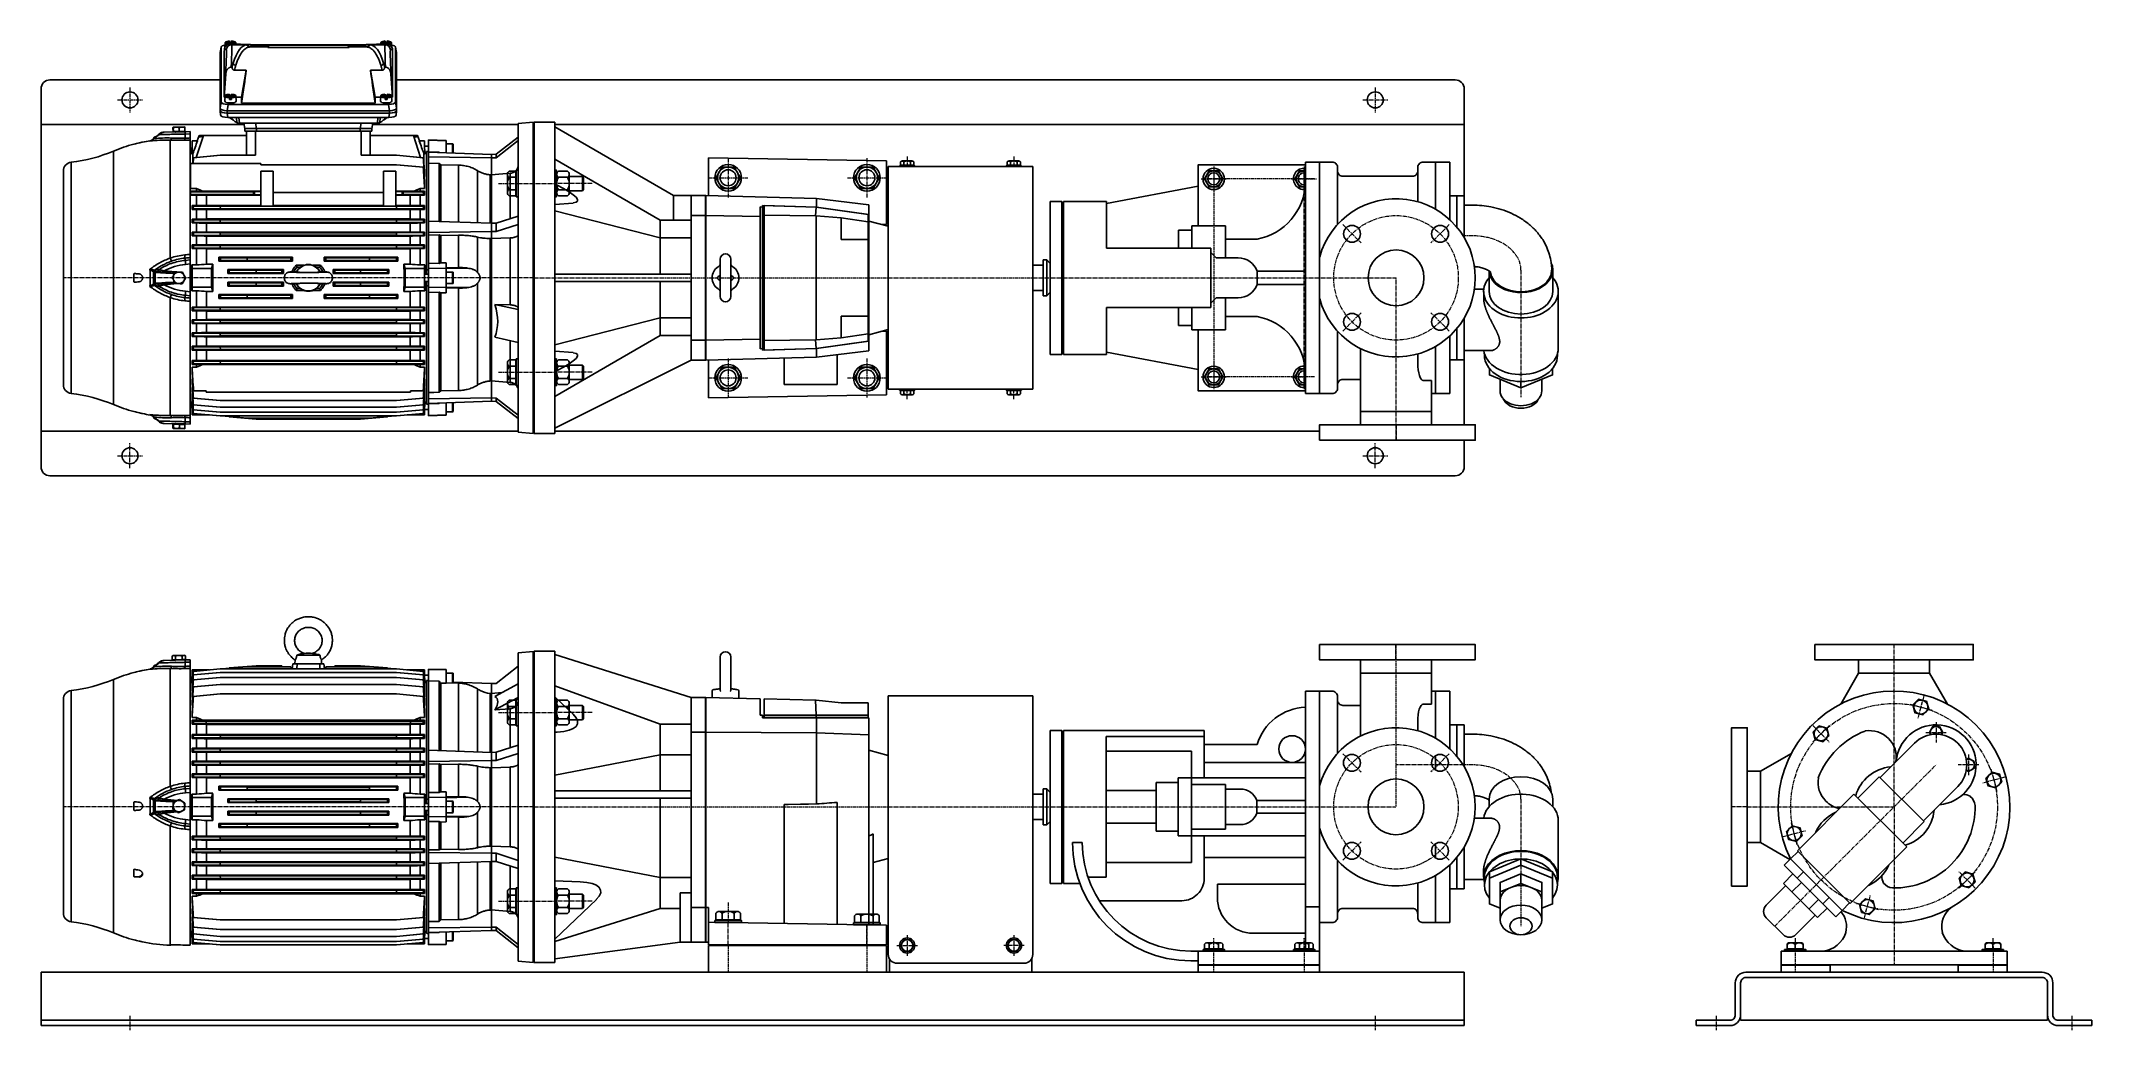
# Model space of a CAD drawing. Header units: millimetres. Extents: x -156567 to -12272, y -164292 to 1094.
# Drawn here: x -156567 to -154261, y -164292 to -163181 of the extents above; entities outside this region: 1.
import ezdxf

# ---------------------------------------------------------------- set-up
doc = ezdxf.new("R2010")
doc.units = ezdxf.units.MM
doc.header["$LTSCALE"] = 6
doc.header["$MEASUREMENT"] = 0
doc.linetypes.add('CENTER2', pattern=[1.125, 0.75, -0.125, 0.125, -0.125])
doc.layers.add('centre', color=7, linetype='CENTER2', lineweight=5)
doc.layers.add('MAIN LINE', color=4, linetype='Continuous', lineweight=20)
doc.layers.add('ciob', color=4, linetype='Continuous')
doc.styles.add('style1', font='romans.shx', dxfattribs={"width": 0.7})

# ---------------------------------------------------------------- blocks, each defined once
blk = doc.blocks.new('VIKING PUMP 2.5 x 2.5 PLAN')
blk.add_line((-40, -150.1), (40, -150.1))
for points in [[(-222.5, 58.5), (-222.5, 127), (-101.9, 127)], [(-101.9, 130.2), (-101.9, -130.2)], [(-85.9, 130.2), (-101.9, 130.2)], [(-85.9, 130.2), (-85.9, -130.2)], [(-65.9, 120.2), (-65.9, 59.9)], [(24.5, 120.2), (24.5, 85.6)], [(44.5, 77.1), (44.5, 130.2)], [(44.5, 130.2), (60.5, 130.2)], [(60.5, 130.2), (60.5, 65.3)], [(-325.7, 83.4), (-222.5, 103)], [(-388.7, 86), (-388.7, -86)], [(-375.7, 86), (-388.7, 86)], [(-375.7, 86), (-375.7, -86)], [(-373.7, 86), (-373.7, -86)], [(-325.7, 86), (-373.7, 86)], [(-325.7, 86), (-325.7, 33.5)], [(76.5, 92.2), (60.5, 92.2)], [(68.5, 92.2), (68.5, 56.9)], [(76.5, 92.2), (76.5, 45.6)], [(85.9, 81.7), (76.5, 81.7)], [(-244.7, 53.5), (-244.7, 33.5)], [(-244.7, 53.5), (-229.7, 53.5)], [(-229.7, 58.5), (-191.7, 58.5)], [(-229.7, 33.5), (-229.7, 58.5)], [(-191.7, 22.5), (-191.7, 58.5)], [(-325.7, 33.5), (-208.4, 33.5)], [(-208.4, -33.5), (-208.4, 33.5)], [(-208.4, 28.5), (-202.4, 22.5)], [(-191.7, 43.5), (-156.3, 43.5)], [(-408.4, 14.2), (-396.7, 14.2)], [(-396.7, 20.3), (-396.7, -20.3)], [(-396.7, 20.3), (-392.7, 20.3)], [(-392.7, 20.3), (-392.7, -20.3)], [(-392.7, 20.3), (-388.7, 16.2)], [(-177.5, 22.5), (-202.4, 22.5)], [(-156.3, 7.5), (-101.9, 7.5)], [(-156.3, -7.5), (-156.3, 7.5)], [(104.7, 7.6), (104.7, -15.4)], [(106.1, 6.5), (106, 6.6)], [(176.2, 8.7), (176.2, -15.4)], [(-408.4, -14.2), (-396.7, -14.2)], [(-396.7, -20.3), (-392.7, -20.3)], [(-392.7, -20.3), (-388.7, -16.2)], [(-208.4, -28.5), (-202.4, -22.5)], [(-177.5, -22.5), (-202.4, -22.5)], [(-191.7, -58.5), (-191.7, -22.5)], [(-156.3, -7.5), (-101.9, -7.5)], [(98.6, -12.7), (88.1, -12.7)], [(98.5, -15.4), (98.5, -22.8)], [(106.3, -81.7), (107.4, -81.6), (108.3, -81.5), (109, -81.3), (109.7, -81.1), (110.2, -80.9), (110.6, -80.7), (111, -80.5), (111.3, -80.3), (111.6, -80.1), (111.9, -79.9), (112.2, -79.7), (112.4, -79.5), (112.6, -79.4), (112.8, -79.2), (113, -79), (113.2, -78.9), (113.4, -78.7), (113.6, -78.5), (113.8, -78.3), (114, -78.1), (114.2, -77.9), (114.3, -77.7), (114.5, -77.5), (114.7, -77.3), (114.8, -77.1), (114.9, -76.9), (115.1, -76.7), (115.2, -76.5), (115.3, -76.3), (115.4, -76.1), (115.5, -75.9), (115.6, -75.7), (115.7, -75.5), (115.8, -75.3), (115.9, -75.1), (115.9, -74.9), (116, -74.7), (116.1, -74.5), (116.1, -74.3), (116.2, -74.1), (116.2, -73.9), (116.3, -73.8), (116.3, -73.6), (116.3, -73.5), (116.3, -73.3), (116.4, -73.2), (116.4, -73), (116.4, -72.9), (116.4, -72.7), (116.5, -72.5), (116.5, -72.4), (116.5, -72.2), (116.5, -72), (116.5, -71.8), (116.5, -71.6), (116.5, -71.3), (116.5, -71.1), (116.5, -70.8), (116.4, -70.5), (116.4, -70.2), (116.4, -69.9), (116.3, -69.6), (116.3, -69.3), (116.2, -69), (116.1, -68.7), (116.1, -68.4), (116, -68.1), (115.9, -67.8), (115.8, -67.4), (115.8, -67.1), (115.7, -66.8), (115.6, -66.5), (115.5, -66.2), (115.4, -65.9), (115.3, -65.6), (115.1, -65.2), (115, -64.9), (114.9, -64.6), (114.8, -64.3), (114.6, -63.9), (114.5, -63.6), (114.4, -63.3), (114.2, -62.9), (114.1, -62.6), (114, -62.3), (113.8, -62), (113.7, -61.8), (113.6, -61.5), (113.5, -61.3), (113.4, -61.1), (113.3, -60.9), (113.2, -60.7), (113.1, -60.5), (113, -60.3), (112.9, -60), (112.8, -59.7), (112.6, -59.4), (112.4, -59), (112.2, -58.6), (111.9, -58.1), (111.7, -57.7), (111.5, -57.2), (111.2, -56.7), (111, -56.2), (110.7, -55.8), (110.5, -55.3), (110.3, -54.9), (110, -54.4), (109.8, -54), (109.6, -53.5), (109.3, -53.1), (109.1, -52.6), (108.8, -52.1), (108.6, -51.6), (108.3, -51.1), (108, -50.6), (107.8, -50.1), (107.5, -49.6), (107.2, -49.1), (107, -48.5), (106.7, -48), (106.4, -47.5), (106.2, -46.9), (105.9, -46.4), (105.6, -45.9), (105.4, -45.3), (105.1, -44.8), (104.8, -44.3), (104.6, -43.7), (104.3, -43.2), (104.1, -42.6), (103.8, -42.1), (103.6, -41.5), (103.4, -41), (103.1, -40.5), (102.9, -40), (102.7, -39.5), (102.5, -39), (102.3, -38.6), (102.1, -38.1), (102, -37.7), (101.8, -37.3), (101.6, -36.8), (101.5, -36.4), (101.3, -35.9), (101.1, -35.4), (101, -35), (100.8, -34.5), (100.6, -34), (100.5, -33.5), (100.3, -33.1), (100.2, -32.6), (100, -32.1), (99.9, -31.6), (99.8, -31.2), (99.6, -30.7), (99.5, -30.2), (99.4, -29.7), (99.3, -29.1), (99.1, -28.6), (99, -28), (98.9, -27.4), (98.8, -26.8), (98.7, -26.1), (98.6, -25.4), (98.5, -24.6), (98.5, -23.7), (98.5, -22.8)], [(182.4, -15.4), (182.4, -79)], [(-325.7, -33.5), (-325.7, -86)], [(-325.7, -33.5), (-208.4, -33.5)], [(-244.7, -53.5), (-244.7, -33.5)], [(-229.7, -58.5), (-229.7, -33.5)], [(-191.7, -43.5), (-156.3, -43.5)], [(76.5, -92.2), (76.5, -45.6)], [(-244.7, -53.5), (-229.7, -53.5)], [(-229.7, -58.5), (-191.7, -58.5)], [(-101.9, -127), (-222.5, -127), (-222.5, -58.5)], [(-65.9, -120.2), (-65.9, -59.9)], [(60.5, -130.2), (60.5, -65.3)], [(68.5, -92.2), (68.5, -56.9)], [(-375.7, -86), (-388.7, -86)], [(-325.7, -86), (-373.7, -86)], [(-325.7, -83.4), (-222.5, -103)], [(-40, -150.1), (-40, -79.5)], [(24.5, -95.8), (24.5, -85.6)], [(44.5, -77.1), (44.5, -130.2)], [(76.5, -92.2), (60.5, -92.2)], [(106.3, -81.7), (76.5, -81.7)], [(99.5, -87.2), (99.5, -85.5)], [(181.4, -87.2), (181.4, -85.5)], [(176, -101.8), (176, -109.1), (140.4, -123.6), (104.9, -109.1), (104.9, -101.8)], [(117, -127.1), (117, -114)], [(163.9, -127.1), (163.9, -114)], [(-85.9, -130.2), (-101.9, -130.2)], [(39.8, -115.4), (30.5, -115.4)], [(40, -150.1), (40, -115.5)], [(44.5, -130.2), (40, -130.2)], [(44.5, -130.2), (60.5, -130.2)], [(140.4, -123.6), (140.4, -116.5)], [(-40, -150.1), (-40, -165.1)], [(40, -150.1), (40, -165.1)]]:
    blk.add_lwpolyline(points)
for points in [[(44.5, 130.2), (30.5, 130.2, 0.414214), (24.5, 124.2), (24.5, 120.2, -0.414214), (18.5, 114.2), (-59.9, 114.2, -0.414214), (-65.9, 120.2), (-65.9, 124.2, 0.414214), (-71.9, 130.2), (-85.9, 130.2)], [(-40, -114.2), (-59.9, -114.2, 0.414214), (-65.9, -120.2), (-65.9, -124.2, -0.414214), (-71.9, -130.2), (-85.9, -130.2)]]:
    blk.add_lwpolyline(points, format="xyb")
blk.add_lwpolyline([(-85.9, -182.6), (89, -182.6), (89, -165.1), (-85.9, -165.1)], close=True)
for centre, radius in [((-205, 111.3), 6.73), ((-49.5, 49.5), 9.5), ((49.5, 49.5), 9.5), ((0, 0), 31.4), ((-49.5, -49.5), 9.5), ((49.5, -49.5), 9.5), ((-205, -111.3), 6.73)]:
    blk.add_circle(centre, radius)
for centre, radius, start, end in [((-103.4, 111.3), 6.73, 76.8964, 283.1036), ((-168.5, 109.1), 66.7, 280.5416, 358.2017), ((0, 0), 89, 195.2844, 164.7156), ((-177.5, 0), 22.5, 19.4712, 90), ((-177.5, 0), 22.5, 270, 340.5288), ((-168.5, -109.1), 66.7, 1.7983, 79.4584), ((-103.4, -111.3), 6.73, 76.8964, 283.1036)]:
    blk.add_arc(centre, radius, start, end)
at = {"extrusion": (0, 0, -1)}
for centre, major_axis, ratio, start_param, end_param in [((140.4, -15.4), (-42, 0), 0.707107, 2.58907, 6.835708), ((140.4, 8.7), (-35.8, 0), 0.707107, 2.82794, 6.242241), ((140.4, -15.4), (-35.8, 0), 0.707107, 3.141593, 6.283185), ((140.4, -79), (-42, 0), 0.707107, 3.141593, 6.192814), ((140.4, -87.2), (-41, 0), 0.71573, 3.141593, 6.283185), ((30.5, -95.8), (0, -19.7), 0.30531, 0, 1.570796)]:
    blk.add_ellipse(centre, major_axis=major_axis, ratio=ratio, start_param=start_param, end_param=end_param, dxfattribs=at)
for centre, major_axis, start_param, end_param in [((140.4, 8.7), (-34.5, 0), 0.089379, 3.141593), ((140.4, -127.1), (-23.5, 0), 0, 3.141593), ((140.4, -132.1), (-20.6, 0), 0.275297, 2.866296)]:
    blk.add_ellipse(centre, major_axis=major_axis, ratio=0.707107, start_param=start_param, end_param=end_param)
for points, knots in [([(175, 8.7), (175, 11.6), (174.7, 14.5), (173.9, 20.3), (173.3, 23.2), (171.7, 28.7), (170.7, 31.4), (168.4, 36.7), (167.1, 39.2), (163.5, 45.2), (161, 48.5), (155.6, 54.7), (152.7, 57.5), (146.5, 62.7), (143.3, 65), (136.5, 69.2), (133, 71), (122.1, 75.9), (114.5, 78.2), (99.9, 81), (92.9, 81.7), (85.9, 81.7)], [3.141593, 3.141593, 3.141593, 3.141593, 3.242287, 3.242287, 3.34298, 3.34298, 3.443674, 3.443674, 3.544368, 3.544368, 3.69471, 3.69471, 3.845051, 3.845051, 3.995393, 3.995393, 4.145734, 4.145734, 4.447335, 4.447335, 4.712389, 4.712389, 4.712389, 4.712389]), ([(106, 6.6), (105.8, 6.8), (105.4, 7.1), (104.5, 7.8), (103.9, 8.2), (102.3, 9.2), (101.1, 9.7), (98.3, 10.8), (96.8, 11.3), (93.4, 12.1), (91.6, 12.4), (89.2, 12.6), (88.7, 12.6), (88.1, 12.6)], [3.7639888, 3.7639888, 3.7639888, 3.7639888, 3.8939373, 3.8939373, 4.0238858, 4.0238858, 4.2103633, 4.2103633, 4.3968409, 4.3968409, 4.5833184, 4.5833184, 4.6409327, 4.6409327, 4.6409327, 4.6409327])]:
    blk.add_open_spline(points, degree=3, knots=knots)
at = {"layer": 'centre'}
for points in [[(-205, 123), (-205, -123)], [(-103.4, -123), (-103.4, 123)], [(-91.6, 111.3), (-216.7, 111.3)], [(-59.8, 59.8), (-39.2, 39.2)], [(59.8, 59.8), (39.2, 39.2)], [(85.9, 47.2), (76.5, 47.2)], [(-408.4, 0), (0, 0)], [(0, -182.6), (0, 0)], [(140.4, 8.7), (140.4, -134.2)], [(-59.8, -59.8), (-39.2, -39.2)], [(59.8, -59.8), (39.2, -39.2)], [(-91.6, -111.3), (-216.7, -111.3)], [(0, -165.1), (0, -182.6)]]:
    blk.add_lwpolyline(points, dxfattribs=at)
blk.add_circle((0, 0), 70, dxfattribs=at)
blk.add_ellipse((85.9, 8.7), major_axis=(-54.5, 0), ratio=0.707107, start_param=3.141593, end_param=4.712389, dxfattribs=at)
blk = doc.blocks.new('VIKING PUMP 2.5 x 2.5 SIDE 1')
blk.add_line((-41.6, -32.5), (38.4, -32.5))
blk.add_lwpolyline([(-87.4, 0), (87.4, 0), (87.4, -17.5), (-87.4, -17.5)], close=True)
for points in [[(-41.6, -32.5), (-41.6, -17.5)], [(38.4, -32.5), (38.4, -17.5)], [(-41.6, -32.5), (-41.6, -103.1)], [(38.4, -32.5), (38.4, -67.1)], [(-103.4, -52.5), (-103.4, -344.7)], [(-87.4, -52.5), (-103.4, -52.5)], [(-87.4, -52.5), (-87.4, -312.8)], [(-67.4, -62.5), (-67.4, -122.8)], [(38.3, -67.2), (28.9, -67.2)], [(42.9, -52.5), (38.4, -52.5)], [(42.9, -52.5), (42.9, -105.5)], [(42.9, -52.5), (58.9, -52.5)], [(58.9, -52.5), (58.9, -117.3)], [(22.9, -86.8), (22.9, -97.1)], [(74.9, -90.4), (58.9, -90.4)], [(66.9, -90.4), (66.9, -125.7)], [(74.9, -90.4), (74.9, -137.1)], [(-390.3, -96.6), (-390.3, -268.6)], [(-377.3, -96.6), (-390.3, -96.6)], [(-377.3, -96.6), (-377.3, -268.6)], [(-375.3, -96.6), (-375.3, -268.6)], [(-217.3, -96.6), (-375.3, -96.6)], [(-327.3, -103.4), (-327.3, -261.8)], [(-327.3, -103.4), (-217.3, -103.4)], [(-217.3, -96.6), (-217.3, -150.1)], [(-217.3, -112.6), (-157.8, -112.6)], [(84.4, -100.9), (74.9, -100.9)], [(-231.3, -120.1), (-327.3, -120.1)], [(-231.3, -120.1), (-231.3, -245.1)], [(-217.3, -132.6), (-103.4, -132.6)], [(42.9, -125.1), (42.9, -141.2)], [(-271.3, -155.4), (-271.3, -209.9)], [(-271.3, -155.4), (-246.3, -155.4)], [(-246.3, -150.1), (-246.3, -215.1)], [(-246.3, -150.1), (-231.3, -150.1)], [(-231.3, -150.1), (-103.4, -150.1)], [(-231.3, -157.6), (-193.3, -157.6)], [(-193.3, -157.6), (-193.3, -207.6)], [(-409.9, -168.4), (-398.3, -168.4)], [(-398.3, -162.4), (-398.3, -202.9)], [(-398.3, -162.4), (-394.3, -162.4)], [(-394.3, -162.4), (-394.3, -202.9)], [(-394.3, -162.4), (-390.3, -166.4)], [(-327.3, -164.4), (-271.3, -164.4)], [(-176.6, -162.6), (-193.3, -162.6)], [(-157.9, -175.6), (-103.4, -175.6)], [(-157.9, -175.6), (-157.9, -189.6)], [(103.1, -174.1), (103.1, -182.4)], [(174.6, -174.1), (174.6, -182.4)], [(-409.9, -196.9), (-398.3, -196.9)], [(-398.3, -202.9), (-394.3, -202.9)], [(-394.3, -202.9), (-390.3, -198.9)], [(-327.3, -200.9), (-271.3, -200.9)], [(-176.6, -202.6), (-193.3, -202.6)], [(-157.9, -189.6), (-103.4, -189.6)], [(104.7, -195.3), (86.5, -195.3)], [(104.7, -195.3), (105.8, -195.4), (106.7, -195.6), (107.5, -195.7), (108.1, -195.9), (108.6, -196.1), (109.1, -196.3), (109.4, -196.5), (109.8, -196.7), (110.1, -196.9), (110.3, -197.1), (110.6, -197.3), (110.8, -197.5), (111, -197.6), (111.3, -197.8), (111.5, -198), (111.7, -198.2), (111.9, -198.4), (112.1, -198.5), (112.2, -198.7), (112.4, -198.9), (112.6, -199.1), (112.8, -199.3), (112.9, -199.5), (113.1, -199.8), (113.2, -200), (113.4, -200.2), (113.5, -200.4), (113.6, -200.6), (113.7, -200.8), (113.8, -201), (113.9, -201.2), (114, -201.4), (114.1, -201.6), (114.2, -201.8), (114.3, -202), (114.4, -202.2), (114.4, -202.4), (114.5, -202.6), (114.5, -202.7), (114.6, -202.9), (114.6, -203.1), (114.7, -203.3), (114.7, -203.4), (114.7, -203.6), (114.8, -203.7), (114.8, -203.9), (114.8, -204), (114.8, -204.2), (114.9, -204.3), (114.9, -204.5), (114.9, -204.7), (114.9, -204.8), (114.9, -205), (114.9, -205.2), (114.9, -205.5), (114.9, -205.7), (114.9, -205.9), (114.9, -206.2), (114.9, -206.5), (114.8, -206.8), (114.8, -207.1), (114.7, -207.4), (114.7, -207.7), (114.6, -208), (114.6, -208.3), (114.5, -208.6), (114.4, -209), (114.3, -209.3), (114.3, -209.6), (114.2, -209.9), (114.1, -210.2), (114, -210.5), (113.9, -210.8), (113.8, -211.1), (113.7, -211.5), (113.6, -211.8), (113.5, -212.1), (113.3, -212.4), (113.2, -212.8), (113.1, -213.1), (112.9, -213.4), (112.8, -213.8), (112.7, -214.1), (112.5, -214.4), (112.4, -214.7), (112.3, -215), (112.1, -215.3), (112, -215.5), (111.9, -215.7), (111.8, -215.9), (111.8, -216.1), (111.7, -216.3), (111.6, -216.5), (111.5, -216.7), (111.3, -217), (111.2, -217.3), (111, -217.6), (110.8, -218), (110.6, -218.4), (110.4, -218.9), (110.1, -219.4), (109.9, -219.8), (109.6, -220.3), (109.4, -220.8), (109.2, -221.2), (108.9, -221.7), (108.7, -222.1), (108.5, -222.6), (108.2, -223), (108, -223.5), (107.8, -223.9), (107.5, -224.4), (107.3, -224.9), (107, -225.4), (106.7, -225.9), (106.5, -226.4), (106.2, -226.9), (105.9, -227.4), (105.7, -228), (105.4, -228.5), (105.1, -229), (104.8, -229.6), (104.6, -230.1), (104.3, -230.6), (104.1, -231.2), (103.8, -231.7), (103.5, -232.2), (103.3, -232.8), (103, -233.3), (102.8, -233.9), (102.5, -234.4), (102.3, -234.9), (102, -235.5), (101.8, -236), (101.6, -236.5), (101.3, -237), (101.1, -237.5), (100.9, -238), (100.7, -238.4), (100.6, -238.9), (100.4, -239.3), (100.2, -239.8), (100, -240.2), (99.9, -240.7), (99.7, -241.1), (99.5, -241.6), (99.4, -242.1), (99.2, -242.5), (99.1, -243), (98.9, -243.5), (98.8, -244), (98.6, -244.4), (98.5, -244.9), (98.3, -245.4), (98.2, -245.9), (98.1, -246.4), (97.9, -246.8), (97.8, -247.4), (97.7, -247.9), (97.6, -248.4), (97.4, -249), (97.3, -249.6), (97.2, -250.2), (97.1, -250.9), (97, -251.7), (96.9, -252.5), (96.9, -253.3), (96.9, -254.2)], [(180.9, -198), (180.9, -261.6)], [(-365.3, -222.6), (-354.3, -222.6)], [(-271.3, -209.9), (-246.3, -209.9)], [(-246.3, -215.1), (-231.3, -215.1)], [(-231.3, -207.6), (-193.3, -207.6)], [(-231.3, -215.1), (-103.4, -215.1)], [(42.9, -224.1), (42.9, -240.2)], [(74.9, -274.8), (74.9, -228.2)], [(-231.3, -245.1), (-327.3, -245.1)], [(-217.3, -239.7), (-103.4, -239.7)], [(-67.4, -302.8), (-67.4, -242.5)], [(58.9, -312.8), (58.9, -247.9)], [(66.9, -274.8), (66.9, -239.5)], [(174.4, -262.7), (174.4, -255.6), (138.9, -241.1), (103.4, -255.6), (103.4, -262.7)], [(162.4, -296.6), (174.4, -291.7), (174.4, -262.7), (138.9, -248.2), (103.4, -262.7), (103.4, -291.7), (115.4, -296.6)], [(138.9, -248.2), (138.9, -241.1)], [(-377.3, -268.6), (-390.3, -268.6)], [(-357.1, -268.6), (-375.3, -268.6)], [(-347.8, -261.8), (-327.3, -261.8)], [(-202.3, -269.7), (-103.4, -269.7)], [(22.9, -302.8), (22.9, -268.2)], [(42.9, -259.7), (42.9, -312.8)], [(74.9, -274.8), (58.9, -274.8)], [(97, -264.3), (74.9, -264.3)], [(96.9, -254.2), (96.9, -261.6)], [(97.9, -262), (97.9, -270.5)], [(162.4, -278.2), (162.4, -267.6), (138.9, -258), (115.4, -267.6), (115.4, -278.2)], [(162.4, -287.8), (162.4, -278.2), (138.9, -268.6), (115.4, -278.2), (115.4, -287.8)], [(138.9, -258), (138.9, -268.6)], [(179.9, -262), (179.9, -270.5)], [(-87.4, -295.2), (-103.4, -295.2)], [(115.4, -287.8), (115.4, -309.7)], [(162.4, -287.8), (162.4, -309.7)], [(-87.4, -312.8), (-87.4, -344.7)], [(42.9, -312.8), (58.9, -312.8)], [(-232.2, -344.7), (-224.1, -344.7)], [(-224.1, -344.7), (-87.4, -344.7)], [(-224.1, -360.4), (-224.1, -344.7)], [(-87.4, -360.4), (-87.4, -344.7)], [(-232.2, -355.7), (-224.1, -355.7)], [(-224.1, -360.4), (-87.4, -360.4)]]:
    blk.add_lwpolyline(points)
for points in [[(-41.6, -68.5), (-61.4, -68.5, -0.414214), (-67.4, -62.5), (-67.4, -58.5, 0.414214), (-73.4, -52.5), (-87.4, -52.5)], [(-217.3, -215.1), (-217.3, -263.1, -0.414214), (-242.3, -288.1), (-335.2, -288.1)], [(-202.3, -269.7), (-202.3, -284.7, 0.414214), (-162.3, -324.7), (-103.4, -324.7)], [(42.9, -312.8), (28.9, -312.8, -0.414214), (22.9, -306.8), (22.9, -302.8, 0.414214), (16.9, -296.8), (-61.4, -296.8, 0.414214), (-67.4, -302.8), (-67.4, -306.8, -0.414214), (-73.4, -312.8), (-87.4, -312.8)]]:
    blk.add_lwpolyline(points, format="xyb")
for centre, radius in [((-118.4, -117.6), 15), ((-51.1, -133.1), 9.5), ((47.9, -133.1), 9.5), ((-1.6, -182.6), 31.4), ((-51.1, -232.1), 9.5), ((47.9, -232.1), 9.5)]:
    blk.add_circle(centre, radius)
for centre, radius, start, end in [((-101, -130), 59.4, 92.2935, 162.975), ((-1.6, -182.6), 89, 195.2844, 164.7156), ((-176.6, -182.6), 20, 20.4873, 90), ((-176.6, -182.6), 20, 270, 339.5127), ((-232.2, -222.6), 133.1, 180, 270), ((-232.2, -222.6), 122.1, 180, 270)]:
    blk.add_arc(centre, radius, start, end)
for centre, major_axis, ratio, start_param, end_param in [((28.9, -86.8), (0, 19.7), 0.30531, 0, 1.570796), ((138.9, -174), (-35.8, 0), 0.707107, 3.141593, 6.283185), ((138.9, -198), (-42, 0), 0.707107, 3.141593, 6.192814), ((138.9, -261.6), (-42, 0), 0.707107, 2.922938, 6.50184), ((138.9, -270.5), (-41, 0), 0.71573, 2.617994, 6.806784), ((138.9, -262), (-41, 0), 0.71573, 3.141593, 6.283185), ((138.9, -287.8), (-23.5, 0), 0.707107, 3.141593, 6.283185)]:
    blk.add_ellipse(centre, major_axis=major_axis, ratio=ratio, start_param=start_param, end_param=end_param)
for centre, major_axis, ratio in [((138.9, -309.7), (-23.5, 0), 0.707107), ((138.9, -316.8), (-12.5, 0), 0.761881)]:
    blk.add_ellipse(centre, major_axis=major_axis, ratio=ratio)
for points, knots in [([(172.9, -166.2), (172.8, -165.8), (172.8, -165.5), (172.3, -162.3), (171.7, -159.5), (170.1, -153.9), (169.1, -151.2), (166.8, -146), (165.5, -143.5), (161.9, -137.5), (159.4, -134.1), (154, -127.9), (151.1, -125.1), (144.9, -120), (141.7, -117.6), (134.9, -113.5), (131.4, -111.6), (120.6, -106.7), (112.9, -104.4), (98.3, -101.6), (91.3, -100.9), (84.4, -100.9)], [3.231225, 3.231225, 3.231225, 3.231225, 3.242287, 3.242287, 3.34298, 3.34298, 3.443674, 3.443674, 3.544368, 3.544368, 3.69471, 3.69471, 3.845051, 3.845051, 3.995393, 3.995393, 4.145734, 4.145734, 4.447335, 4.447335, 4.712389, 4.712389, 4.712389, 4.712389]), ([(103.1, -175), (102.7, -174.7), (102.2, -174.4), (100.7, -173.5), (99.5, -172.9), (96.7, -171.8), (95.2, -171.3), (91.9, -170.6), (90.1, -170.3), (87.7, -170.1), (87.1, -170), (86.5, -170)], [3.9158285, 3.9158285, 3.9158285, 3.9158285, 4.0238858, 4.0238858, 4.2103633, 4.2103633, 4.3968409, 4.3968409, 4.5833184, 4.5833184, 4.6409327, 4.6409327, 4.6409327, 4.6409327])]:
    blk.add_open_spline(points, degree=3, knots=knots)
at = {"layer": 'centre'}
for points in [[(-1.6, 0), (-1.6, -182.6)], [(-1.6, -17.5), (-1.6, 0)], [(-61.3, -122.9), (-40.8, -143.4)], [(74.9, -135.4), (-1.6, -135.4)], [(58.2, -122.9), (37.7, -143.4)], [(84.4, -135.4), (74.9, -135.4)], [(-409.9, -182.6), (-1.6, -182.6)], [(138.9, -174.1), (138.9, -316.8)], [(-61.3, -242.4), (-40.8, -221.9)], [(58.2, -242.4), (37.7, -221.9)], [(-206.6, -339.7), (-206.6, -368.4)], [(-105, -339.7), (-105, -368.4)]]:
    blk.add_lwpolyline(points, dxfattribs=at)
blk.add_circle((-1.6, -182.6), 70, dxfattribs=at)
blk.add_ellipse((84.4, -174), major_axis=(-54.5, 0), ratio=0.707107, start_param=3.141593, end_param=4.712389, dxfattribs=at)
blk = doc.blocks.new('COUPLING COVER ASSY PLAN')
for p, q in [((-162.5, 125), (-162.5, -125)), ((-162.5, 125), (0, 125)), ((0, -125), (0, 125)), ((-162.5, -125), (0, -125))]:
    blk.add_line(p, q)
at = {"ltscale": 2}
for p, q in [((-148.8, 130.4), (-148.8, 126.5)), ((-147.7, 126.5), (-147.7, 126.1)), ((-134.8, 126.5), (-134.8, 126.1)), ((-133.8, 130.4), (-133.8, 126.5)), ((-28.8, 130.4), (-28.8, 126.5)), ((-27.7, 126.5), (-27.7, 126.1)), ((-14.8, 126.5), (-14.8, 126.1)), ((-13.8, 130.4), (-13.8, 126.5)), ((-148.8, -130.4), (-148.8, -126.5)), ((-147.7, -126.5), (-147.7, -126.1)), ((-134.8, -126.5), (-134.8, -126.1)), ((-133.8, -130.4), (-133.8, -126.5)), ((-28.8, -130.4), (-28.8, -126.5)), ((-27.7, -126.5), (-27.7, -126.1)), ((-14.8, -126.5), (-14.8, -126.1)), ((-13.8, -130.4), (-13.8, -126.5))]:
    blk.add_line(p, q, dxfattribs=at)
for points in [[(-149.8, 126.1), (-132.8, 126.1), (-132.8, 125), (-149.8, 125)], [(-12.8, 126.1), (-29.8, 126.1), (-29.8, 125), (-12.8, 125)], [(-149.8, -126.1), (-132.8, -126.1), (-132.8, -125), (-149.8, -125)], [(-12.8, -126.1), (-29.8, -126.1), (-29.8, -125), (-12.8, -125)]]:
    blk.add_lwpolyline(points, close=True, dxfattribs=at)
for points in [[(-148.8, 126.5), (-133.8, 126.5)], [(-147.7, 126.1), (-134.8, 126.1)], [(-146.9, 131.4), (-135.6, 131.4)], [(-145, 130.4), (-145, 126.5)], [(-137.5, 130.4), (-137.5, 126.5)], [(-13.8, 126.5), (-28.8, 126.5)], [(-14.8, 126.1), (-27.7, 126.1)], [(-15.6, 131.4), (-26.9, 131.4)], [(-25, 130.4), (-25, 126.5)], [(-17.5, 130.4), (-17.5, 126.5)], [(-148.8, -126.5), (-133.8, -126.5)], [(-147.7, -126.1), (-134.8, -126.1)], [(-146.9, -131.4), (-135.6, -131.4)], [(-145, -130.4), (-145, -126.5)], [(-137.5, -130.4), (-137.5, -126.5)], [(-13.8, -126.5), (-28.8, -126.5)], [(-14.8, -126.1), (-27.7, -126.1)], [(-15.6, -131.4), (-26.9, -131.4)], [(-25, -130.4), (-25, -126.5)], [(-17.5, -130.4), (-17.5, -126.5)]]:
    blk.add_lwpolyline(points, dxfattribs=at)
for centre, radius, start, end in [((-146.9, 129.1), 2.26, 33.855, 146.145), ((-141.2, 123.9), 7.53, 60.1372, 119.8628), ((-135.6, 129.1), 2.26, 33.855, 146.145), ((-26.9, 129.1), 2.26, 33.855, 146.145), ((-21.2, 123.9), 7.53, 60.1372, 119.8628), ((-15.6, 129.1), 2.26, 33.855, 146.145), ((-146.9, -129.1), 2.26, 213.855, 326.145), ((-141.2, -123.9), 7.53, 240.1372, 299.8628), ((-135.6, -129.1), 2.26, 213.855, 326.145), ((-26.9, -129.1), 2.26, 213.855, 326.145), ((-21.2, -123.9), 7.53, 240.1372, 299.8628), ((-15.6, -129.1), 2.26, 213.855, 326.145)]:
    blk.add_arc(centre, radius, start, end, dxfattribs=at)
at = {"layer": 'centre'}
for points in [[(-141.2, 136.4), (-141.2, 125)], [(-21.2, 136.4), (-21.2, 125)], [(-162.5, 0), (0, 0)], [(-141.2, -136.4), (-141.2, -125)], [(-21.2, -136.4), (-21.2, -125)]]:
    blk.add_lwpolyline(points, dxfattribs=at)
blk = doc.blocks.new('COUPLING COVER ASSY SIDE')
for p, q in [((-162.5, 124.9), (-162.5, -165.9)), ((-162.5, 124.9), (0, 124.9)), ((0, -165.9), (0, 124.9)), ((-152.5, -175.9), (-10, -175.9))]:
    blk.add_line(p, q)
at = {"ltscale": 2}
for points in [[(-148.8, -155.9), (-145, -162.4), (-137.5, -162.4), (-133.8, -155.9), (-137.5, -149.4), (-145, -149.4)], [(-13.8, -155.9), (-17.5, -162.4), (-25, -162.4), (-28.8, -155.9), (-25, -149.4), (-17.5, -149.4)]]:
    blk.add_lwpolyline(points, close=True, dxfattribs=at)
for points in [[(-161.2, -170.7), (-161.2, -185.9)], [(-1.2, -170.7), (-1.2, -185.9)], [(-161.2, -185.9), (-1.2, -185.9)]]:
    blk.add_lwpolyline(points)
for centre in [(-141.2, -155.9), (-21.2, -155.9)]:
    blk.add_circle(centre, 8.5, dxfattribs=at)
for centre in [(-141.2, -155.9), (-21.2, -155.9)]:
    blk.add_circle(centre, 6.5)
for centre, start, end in [((-152.5, -165.9), 180, 270), ((-10, -165.9), 270, 0)]:
    blk.add_arc(centre, 10, start, end)
at = {"layer": 'centre'}
for points in [[(-162.5, -0.1), (0, -0.1)], [(-152.7, -155.9), (-129.8, -155.9)], [(-141.2, -144.4), (-141.2, -167.4)], [(-9.8, -155.9), (-32.7, -155.9)], [(-21.2, -144.4), (-21.2, -167.4)]]:
    blk.add_lwpolyline(points, dxfattribs=at)
blk = doc.blocks.new('BONFIGLIOLI GEAR PLAN')
for p, q in [((-375, 175), (-398, 175)), ((-398, -175), (-398, 175)), ((-375, -175), (-375, 175)), ((-241.5, 92.5), (-375, 169.6)), ((-375, 133.4), (-256.5, 65)), ((-2, 131.5), (-202, 135)), ((-202, 92.4), (-202, 135)), ((-2, 60), (-2, 131.5)), ((-375, 105.5), (-372.3, 104.1)), ((-241.5, 65), (-241.5, 92.5)), ((-221.5, 92.5), (-241.5, 92.5)), ((-221.5, 92.5), (-205.5, 92.5)), ((-221.5, 70), (-221.5, 92.5)), ((-205.5, 92.5), (-205, 92.5)), ((-205.5, 92.5), (-205.5, 70)), ((-205.5, 70), (-205.5, 92.5)), ((-205, 70), (-205, 92.5)), ((-80.5, 89.2), (-205, 92.5)), ((-205, 70), (-205, 92.5)), ((-354.2, 84.1), (-375, 82.4)), ((-375, 75.4), (-256.5, 45)), ((-221.5, 70), (-205.5, 70)), ((-221.5, 4), (-221.5, 70)), ((-205.5, 70), (-205, 70)), ((-205.5, 70), (-205.5, -70)), ((-205.5, -70), (-205.5, 70)), ((-144, 69.1), (-205, 70)), ((-205, -70), (-205, 70)), ((-205, -70), (-205, 70)), ((-144, 79.7), (-141.5, 79.6)), ((-144, 69.1), (-144, 79.7)), ((-80.5, 79.5), (-141.5, 81.4)), ((-141.5, 81.4), (-141.5, 79.6)), ((-141.5, 79.6), (-141.5, -79.6)), ((-81, 79.5), (-139.5, 81.2)), ((-139.5, 81.2), (-139.5, 70.6)), ((-139.5, -70.6), (-139.5, 70.6)), ((-139.5, 70.6), (-81.8, 69.7)), ((-81.8, 69.7), (-81, 79.5)), ((-81.8, 69.7), (-81, 69.6)), ((-81, 79.5), (-22.5, 71.2)), ((-81, 69.6), (-52.8, 67.3)), ((-81, 69.6), (-81, -69.6)), ((-22, 82.1), (-80.5, 89.2)), ((-80.5, 79.5), (-80.5, 89.2)), ((-22, 71.2), (-80.5, 79.5)), ((-22.5, 71.2), (-22.5, 63.1)), ((-22, 71.2), (-22, 82.1)), ((-22, -71.2), (-22, 71.2)), ((-256.5, 45), (-256.5, 65)), ((-256.5, 65), (-221.5, 65)), ((-144, -69.1), (-144, 69.1)), ((-22.5, 63.1), (-52.8, 67.3)), ((-52.8, 43), (-52.8, 67.3)), ((-22.5, 43), (-22.5, 63.1)), ((0, 58), (-22, 63.9)), ((-2, 60), (-7.1, 59.9)), ((0, 58), (0, -58)), ((-256.5, 45), (-256.5, 4)), ((-256.5, 45), (-221.5, 45)), ((-52.8, 43), (-22.5, 43)), ((-22.5, -43), (-22.5, 43)), ((-221.5, 4), (-375, 4)), ((-221.5, -4), (-221.5, 4)), ((-189, 21), (-189, -21)), ((-177, -21), (-177, 21)), ((-221.5, -4), (-375, -4)), ((-256.5, -4), (-256.5, -45)), ((-221.5, -70), (-221.5, -4)), ((-375, -75.4), (-256.5, -45)), ((-256.5, -45), (-256.5, -65)), ((-256.5, -45), (-221.5, -45)), ((-52.8, -43), (-22.5, -43)), ((-52.8, -67.3), (-52.8, -43)), ((-22.5, -63.1), (-22.5, -43)), ((-375, -133.4), (-256.5, -65)), ((-256.5, -65), (-221.5, -65)), ((-144, -69.1), (-205, -70)), ((-144, -79.7), (-144, -69.1)), ((-52.8, -67.3), (-81, -69.6)), ((-52.8, -67.3), (-22.5, -63.1)), ((-22.5, -63.1), (-22.5, -71.2)), ((-22, -63.9), (0, -58)), ((-2, -60), (-7.1, -59.9)), ((-2, -131.5), (-2, -60)), ((-375, -82.4), (-354.2, -84.1)), ((-221.5, -70), (-205.5, -70)), ((-221.5, -70), (-221.5, -92.5)), ((-205.5, -70), (-205, -70)), ((-205.5, -70), (-205.5, -92.5)), ((-205.5, -70), (-205.5, -92.5)), ((-205, -92.5), (-205, -70)), ((-205, -92.5), (-205, -70)), ((-80.5, -89.2), (-205, -92.5)), ((-141.5, -79.6), (-144, -79.7)), ((-141.5, -81.4), (-80.5, -79.5)), ((-141.5, -79.6), (-141.5, -81.4)), ((-81.8, -69.7), (-139.5, -70.6)), ((-139.5, -70.6), (-139.5, -81.2)), ((-81, -79.5), (-139.5, -81.2)), ((-117, -119.9), (-117, -90.2)), ((-81, -69.6), (-81.8, -69.7)), ((-81, -79.5), (-81.8, -69.7)), ((-81, -79.5), (-22.5, -71.2)), ((-80.5, -79.5), (-22, -71.2)), ((-80.5, -89.2), (-80.5, -79.5)), ((-22, -82.1), (-80.5, -89.2)), ((-57.5, -119.9), (-57.5, -86.4)), ((-22, -82.1), (-22, -71.2)), ((-375, -169), (-221.5, -92.5)), ((-372.3, -104.1), (-375, -105.5)), ((-221.5, -92.5), (-205.5, -92.5)), ((-205.5, -92.5), (-205, -92.5)), ((-202, -135), (-202, -92.4)), ((-2, -131.5), (-202, -135)), ((-57.5, -119.9), (-117, -119.9)), ((-398, -175), (-375, -175))]:
    blk.add_line(p, q)
at = {"extrusion": (1.12478e-32, 6.12303e-17, -1)}
for centre in [(180, 112.5), (24, 112.5), (180, -112.5), (24, -112.5)]:
    blk.add_circle(centre, 9, dxfattribs=at)
for centre, start, end in [((-183, 21), 0, 180), ((-183, -21), 180, 0)]:
    blk.add_arc(centre, 6, start, end)
at = {"extrusion": (0, 0, -1)}
for start, end in [(303.3228, 56.6772), (123.3228, 236.6772)]:
    blk.add_arc((183, 0), 15, start, end, dxfattribs=at)
at = {"extrusion": (3.69779e-32, 6.12303e-17, -1)}
blk.add_ellipse((-403.6, 106.1), major_axis=(-54.3, 19.7), ratio=0.179244, start_param=2.11668, end_param=3.512943, dxfattribs=at)
at = {"extrusion": (-6.16298e-33, 6.12303e-17, -1)}
blk.add_ellipse((-403.6, -106.1), major_axis=(54.3, 19.7), ratio=0.179244, start_param=5.911835, end_param=7.308098, dxfattribs=at)
for points, knots in [([(-189, -2.8), (-189.6, -2.6), (-190.1, -2.4), (-191.4, -1.6), (-192.1, -0.9), (-192.1, 0.5), (-191.9, 0.9), (-191.3, 1.6), (-191, 1.8), (-190.1, 2.4), (-189.6, 2.6), (-189, 2.8)], [0, 0, 0, 0, 0.204086, 0.204086, 0.502349, 0.502349, 0.65148, 0.65148, 0.800611, 0.800611, 1, 1, 1, 1]), ([(-177, 2.8), (-176.4, 2.6), (-175.9, 2.4), (-175, 1.8), (-174.7, 1.6), (-174.1, 0.9), (-173.9, 0.5), (-173.9, -0.4), (-174.1, -0.9), (-174.6, -1.5), (-175, -1.8), (-175.9, -2.4), (-176.4, -2.6), (-177, -2.8)], [0, 0, 0, 0, 0.200165, 0.200165, 0.34982, 0.34982, 0.499476, 0.499476, 0.649132, 0.649132, 0.798788, 0.798788, 1, 1, 1, 1])]:
    blk.add_open_spline(points, degree=3, knots=knots)
for points in [[(-191.2, 12.5), (-190.3, 13.2), (-189.5, 14), (-188.9, 15)], [(-177.1, 15), (-176.5, 14), (-175.7, 13.2), (-174.8, 12.5)], [(-188.9, -15), (-189.5, -14), (-190.3, -13.2), (-191.2, -12.5)], [(-174.8, -12.5), (-175.7, -13.2), (-176.5, -14), (-177.1, -15)]]:
    blk.add_open_spline(points, degree=3)
at = {"layer": 'centre'}
blk.add_lwpolyline([(-398, 0), (0, 0)], dxfattribs=at)
blk = doc.blocks.new('BONFIGLIOLI GEAR SIDE 1')
for p, q in [((-375, 175), (-398, 175)), ((-398, 175), (-398, 0)), ((-375, 175), (-375, 0)), ((-221.5, 123), (-375, 171.4)), ((-189, 168.5), (-189, 131.4)), ((-177, 131.4), (-177, 168.5)), ((-375, 136.1), (-256.5, 93)), ((-375, 123.9), (-354.2, 104.1)), ((-221.5, 123), (-221.5, 84)), ((-221.5, 123), (-205.5, 123)), ((-205.5, 123), (-205, 123)), ((-205.5, 123), (-205.5, 84)), ((-205.5, 123), (-205.5, 84)), ((-144, 121.4), (-205, 123)), ((-205, 84), (-205, 123)), ((-205, 84), (-205, 123)), ((-198, 130.7), (-198, 122.8)), ((-168, 122), (-168, 130.7)), ((-144, 103), (-144, 121.4)), ((-139.5, 121.5), (-139.5, 103)), ((-81.8, 120), (-139.5, 121.5)), ((-81, 103), (-81.8, 120)), ((-81, 120), (-81.8, 120)), ((-52.8, 117), (-81, 120)), ((-52.8, 117), (-22.5, 117)), ((-22.5, 117), (-22.5, 103)), ((-256.5, 93), (-256.5, 58.4)), ((-256.5, 93), (-221.5, 93)), ((-141.5, 103), (-144, 103)), ((-141.5, 103), (-141.5, 100)), ((-141.5, 100), (-80.5, 100)), ((-81, 103), (-139.5, 103)), ((-139.5, 100.5), (-139.5, 103)), ((-139.5, 100), (-139.5, 100.5)), ((-139.5, 100.5), (-81, 100.5)), ((-139.5, 100.5), (-81, 100.5)), ((-81, 100.5), (-81, 103)), ((-81, 103), (-22.5, 103)), ((-81, 100), (-81, 100.5)), ((-22.5, 100.5), (-81, 100.5)), ((-22.5, 100.5), (-81, 100.5)), ((-80.5, 83.2), (-80.5, 100)), ((-80.5, 100), (-22, 100)), ((-22.5, 100.5), (-22.5, 103)), ((-22.5, 100), (-22.5, 100.5)), ((-22, 81.2), (-22, 100)), ((-372.3, 84.1), (-375, 84)), ((-221.5, 84), (-205.5, 84)), ((-221.5, 84), (-221.5, 18)), ((-205.5, 84), (-205, 84)), ((-205.5, 84), (-205.5, -113)), ((-205.5, 84), (-205.5, -113)), ((-80.5, 83.2), (-205, 84)), ((-205, 84), (-205, -113)), ((-205, -113), (-205, 84)), ((-80.5, 83.2), (-80.5, 3.3)), ((-22, 81.2), (-80.5, 83.2)), ((-22, 81.2), (-22, -132.7)), ((-375, 35.6), (-256.5, 58.4)), ((-256.5, 58.4), (-256.5, 18)), ((-256.5, 58.4), (-221.5, 58.4)), ((0, 58), (-22, 63.9)), ((0, -58), (0, 58)), ((-398, 0), (-398, -175)), ((-375, 18), (-221.5, 18)), ((-375, 10), (-221.5, 10)), ((-375, 0), (-375, -175)), ((-256.5, 10), (-256.5, -79.4)), ((-221.5, 18), (-221.5, 10)), ((-221.5, 10), (-221.5, -113)), ((-117, -51.8), (-117, 2.7)), ((-57.5, -51.8), (-57.5, 5)), ((-17, -132.7), (-17, -30.3)), ((-375, -56.6), (-256.5, -79.4)), ((-117, -51.8), (-117, -131)), ((-57.5, -51.8), (-57.5, -132)), ((-17, -62.6), (0, -58)), ((-346.3, -84.1), (-375, -82.9)), ((-256.5, -79.4), (-256.5, -114)), ((-256.5, -79.4), (-221.5, -79.4)), ((-375, -148.7), (-328.2, -104.1)), ((-375, -151.4), (-256.5, -114)), ((-256.5, -114), (-234, -114)), ((-221.5, -96.7), (-234, -96.7)), ((-234, -96.7), (-234, -152)), ((-221.5, -113), (-205.5, -113)), ((-221.5, -113), (-221.5, -152)), ((-205.5, -113), (-205, -113)), ((-205.5, -113), (-205.5, -152)), ((-205.5, -113), (-205.5, -152)), ((-205, -113), (-202, -113.2)), ((-205, -113), (-205, -152)), ((-205, -152), (-205, -113)), ((-202, -129.5), (-202, -113.2)), ((-202, -129.5), (-202, -155)), ((-2, -133), (-202, -129.5)), ((-2, -133), (-2, -155)), ((-375, -170.6), (-234, -152)), ((-234, -152), (-221.5, -152)), ((-221.5, -152), (-205.5, -152)), ((-205.5, -152), (-205, -152)), ((-202, -151.9), (-205, -152)), ((-2, -155), (-202, -155)), ((-398, -175), (-375, -175))]:
    blk.add_line(p, q)
blk.add_lwpolyline([(-117, 2.7), (-80.5, 3.3)])
for centre, radius, start, end in [((-183, 168.5), 6, 0, 180), ((-197, 130.7), 1, 101.3486, 180), ((-183, 60.9), 72.1, 97.2439, 101.3486), ((-183, 60.9), 72.1, 78.6514, 82.7675), ((-169, 130.7), 1, 0, 78.6514)]:
    blk.add_arc(centre, radius, start, end)
at = {"extrusion": (0, 0, -1)}
for centre, major_axis, ratio, start_param, end_param in [((-403.6, 106.1), (-54.3, 12.4), 0.33444, 2.628894, 4.025158), ((199.3, -51.8), (-529.4, 0), 0.122785, 1.013885, 1.064296), ((-377.6, -106.1), (54.3, 12.4), 0.33444, 5.39962, 6.795884)]:
    blk.add_ellipse(centre, major_axis=major_axis, ratio=ratio, start_param=start_param, end_param=end_param, dxfattribs=at)
for points, knots in [([(-189, 132.8), (-189.6, 132.7), (-190.1, 132.7), (-191.4, 132.6), (-192.1, 132.5), (-192.1, 132.5)], [0, 0, 0, 0, 0.408186, 0.408186, 1, 1, 1, 1]), ([(-189, 131.6), (-189, 131.5), (-189, 131.4), (-188.9, 131), (-188.8, 130.8), (-188.6, 130.3), (-188.4, 130), (-188.2, 129.8), (-188.2, 129.8), (-188.2, 129.8)], [0, 0, 0, 0, 0.249256, 0.249256, 0.648921, 0.648921, 0.995566, 0.995566, 1, 1, 1, 1]), ([(-177.8, 129.8), (-177.8, 129.8), (-177.8, 129.8), (-177.6, 130), (-177.4, 130.3), (-177.2, 130.8), (-177.1, 131), (-177, 131.4), (-177, 131.5), (-177, 131.6)], [0, 0, 0, 0, 0.004434, 0.004434, 0.351079, 0.351079, 0.750744, 0.750744, 1, 1, 1, 1]), ([(-173.9, 132.5), (-173.9, 132.5), (-174.1, 132.5), (-174.6, 132.6), (-175, 132.6), (-175.9, 132.7), (-176.4, 132.7), (-177, 132.8)], [0, 0, 0, 0, 0.296873, 0.296873, 0.596778, 0.596778, 1, 1, 1, 1])]:
    blk.add_open_spline(points, degree=3, knots=knots)
blk.add_open_spline([(-17, -30.3), (-18.7, -31.2), (-20.3, -32.1), (-22, -32.9)], degree=3)
at = {"layer": 'centre'}
blk.add_lwpolyline([(-398, 0), (0, 0)], dxfattribs=at)
at = {"layer": 'MAIN LINE', "extrusion": (0, 0, -1)}
blk.add_ellipse((1231.5, -51.8), major_axis=(-2482.3, 0), ratio=0.026186, start_param=0.996468, end_param=1.013885, dxfattribs=at)
blk = doc.blocks.new('WEG W22 SIDE 1')
for p, q in [((-422.3, 162.2), (-423, 161.4)), ((-422.3, 162.1), (-423, 161.4)), ((-415.9, 164.6), (-392, 165.2)), ((-406, 170.1), (-407, 169.5)), ((-407, 169.5), (-406.9, 165.4)), ((-406.9, 165.4), (-403.3, 165.5)), ((-405.2, 170.1), (-406, 170.1)), ((-399.7, 170.3), (-405.2, 170.1)), ((-405.2, 165.4), (-405.2, 164.8)), ((-403.4, 169.6), (-403.3, 165.5)), ((-403.3, 165.5), (-395.8, 165.7)), ((-394, 170.4), (-399.7, 170.3)), ((-395.9, 169.8), (-395.8, 165.7)), ((-391.9, 165.8), (-395.8, 165.7)), ((-393, 170.5), (-394, 170.4)), ((-393.6, 165.1), (-393.6, 165.7)), ((-392, 169.9), (-393, 170.5)), ((-392.6, 158), (-392.3, 162.6)), ((-386.9, 162.7), (-392.3, 162.6)), ((-392, 169.9), (-392.1, 169.9)), ((-392, 169.9), (-391.9, 165.8)), ((-392, 165.2), (-386.9, 165.3)), ((-386.9, 165.3), (-386.9, 162.7)), ((-386.9, 162.7), (-386.9, 158.1)), ((-268.8, 165.3), (-269, 160.8)), ((-240.9, 170.8), (-267, 170.8)), ((-239, 160.8), (-239.1, 165.3)), ((-1.4, 174.9), (-18, 173.4)), ((-18, 0), (-18, 173.4)), ((0, 173.5), (-1.4, 174.9)), ((-1.4, 0), (-1.4, 174.9)), ((0, 173.5), (0, -173.5)), ((-473, 143.3), (-473, -141.6)), ((-450.2, 151.1), (-449.9, 151.1)), ((-440.4, 153.4), (-440.4, 153.4)), ((-432, 154.7), (-431.8, 155)), ((-428.1, 157.5), (-428.1, 157.6)), ((-409.2, 155.5), (-409.2, 23.1)), ((-386.9, 155.6), (-386.9, 27.2)), ((-384.9, 139.9), (-386.9, 139.9)), ((-384.5, 154), (-384.9, 139.9)), ((-384.9, 139.3), (-384.9, 139.9)), ((-384.9, 139.3), (-384.4, 139.3)), ((-365.2, 154), (-384.5, 154)), ((-383.3, 152.4), (-353.1, 155.1)), ((-383.3, 148.5), (-353.1, 151.1)), ((-383.3, 142.8), (-353.1, 145.5)), ((-353, 155.1), (-383.2, 152.4)), ((-353, 151.1), (-383.2, 148.5)), ((-353, 145.5), (-383.2, 142.8)), ((-154.9, 155.1), (-353, 155.1)), ((-154.9, 151.1), (-353, 151.1)), ((-154.9, 145.5), (-353, 145.5)), ((-351.7, 155.1), (-322.7, 157.6)), ((-343, 155.8), (-351.7, 155.1)), ((-322.7, 157.6), (-351.6, 155.1)), ((-343, 155.8), (-342.9, 156.2)), ((-312.7, 158.8), (-342.9, 156.2)), ((-342.9, 156.2), (-312.7, 158.8)), ((-312.7, 158.8), (-342.9, 156.2)), ((-342.9, 156.2), (-342.9, 155.8)), ((-273.7, 157.6), (-322.7, 157.6)), ((-283.8, 158.8), (-312.7, 158.8)), ((-283.7, 157.6), (-283.8, 158.8)), ((-273.4, 155.1), (-273.7, 157.6)), ((-271.4, 160.8), (-272, 155.1)), ((-271.4, 160.8), (-266.7, 160.8)), ((-266.9, 155.1), (-266.7, 160.8)), ((-266.7, 160.8), (-263, 160.8)), ((-245, 160.8), (-263, 160.8)), ((-245, 160.8), (-241.2, 160.8)), ((-241, 155.1), (-241.2, 160.8)), ((-241.2, 160.8), (-236.5, 160.8)), ((-235.9, 155.1), (-236.5, 160.8)), ((-234.2, 157.6), (-234.5, 155.1)), ((-185.2, 157.6), (-234.2, 157.6)), ((-224.1, 158.8), (-224.2, 157.6)), ((-195.2, 158.8), (-224.1, 158.8)), ((-165, 156.2), (-195.2, 158.8)), ((-195.2, 158.8), (-165, 156.2)), ((-165, 156.2), (-195.2, 158.8)), ((-156.3, 155.1), (-185.2, 157.6)), ((-185.2, 157.6), (-156.2, 155.1)), ((-165, 155.8), (-165, 156.2)), ((-165, 156.2), (-164.9, 155.8)), ((-156.2, 155.1), (-164.9, 155.8)), ((-124.7, 152.4), (-154.9, 155.1)), ((-124.7, 148.5), (-154.9, 151.1)), ((-124.7, 142.8), (-154.9, 145.5)), ((-154.8, 155.1), (-124.6, 152.4)), ((-154.8, 151.1), (-124.6, 148.5)), ((-154.8, 145.5), (-124.6, 142.8)), ((-142.7, 154), (-123.4, 154)), ((-123, 139.3), (-123.5, 139.3)), ((-123.2, 148), (-123.4, 154)), ((-119, 148), (-123.2, 148)), ((-123, 139.9), (-123, 140)), ((-123, 140), (-121, 140)), ((-123, 139.9), (-123, 139.3)), ((-123, 139.9), (-121, 139.9)), ((-121, 8.8), (-121, 142.1)), ((-99, 154.5), (-119, 155)), ((-119, 154.6), (-119, 155)), ((-119, 141.6), (-119, 154.6)), ((-99, 154.1), (-119, 154.6)), ((-119, 63.7), (-119, 141.6)), ((-107, 141.3), (-119, 141.6)), ((-107, 63.3), (-107, 141.3)), ((-105, 63.3), (-105, 139.2)), ((-99, 139), (-105, 139.2)), ((-99, 154.1), (-99, 154.5)), ((-99, 139), (-99, 154.1)), ((-92, 150.5), (-99, 150.5)), ((-99, 139.6), (-85, 139.2)), ((-92, 139.4), (-92, 150.5)), ((-91, 149.5), (-91, 139.3)), ((-48, 138.8), (-91, 140.2)), ((-85, 62.6), (-85, 139.2)), ((-43, 138.9), (-48, 138.8)), ((-48, 127.5), (-48, 138.8)), ((-18, 158.3), (-43, 138.9)), ((-18, 139.3), (-18.1, 138.3)), ((-529.4, 120.9), (-529.4, -119.1)), ((-520.6, 130.8), (-520.6, -129.1)), ((-384.7, 135), (-384.7, 136.1)), ((-384.7, 135), (-384.4, 135)), ((-384.7, 130.2), (-384.7, 131.8)), ((-384.7, 130.2), (-384.3, 130.2)), ((-384.7, 123.4), (-384.7, 125.7)), ((-384.7, 123.4), (-384.2, 123.4)), ((-384.7, 114), (-384.7, 117)), ((-383.3, 135.1), (-353.1, 137.8)), ((-383.2, 135.1), (-383.3, 135.1)), ((-383.3, 124.3), (-353.1, 127)), ((-383.2, 124.3), (-383.3, 124.3)), ((-352.9, 137.8), (-383.2, 135.1)), ((-352.9, 127), (-383.2, 124.3)), ((-155, 137.8), (-352.9, 137.8)), ((-155, 127), (-352.9, 127)), ((-124.7, 135.1), (-155, 137.8)), ((-124.7, 124.3), (-155, 127)), ((-154.8, 137.8), (-124.6, 135.1)), ((-154.8, 127), (-124.6, 124.3)), ((-124.6, 135.1), (-124.7, 135.1)), ((-124.6, 124.3), (-124.7, 124.3)), ((-123.7, 123.4), (-123.2, 123.4)), ((-123.6, 130.2), (-123.2, 130.2)), ((-123.5, 135), (-123.2, 135)), ((-123.2, 136.1), (-123.2, 135)), ((-123.2, 131.8), (-123.2, 130.2)), ((-123.2, 125.7), (-123.2, 123.4)), ((-123.2, 117), (-123.2, 114)), ((-63.9, 61.9), (-63.9, 132.7)), ((-48, 127.5), (-49.4, 127.6)), ((-49.4, 61.4), (-49.4, 127.6)), ((-36.4, 128.5), (-48, 127.5)), ((-48, 61.3), (-48, 127.5)), ((-18, 138.3), (-44.3, 124.3)), ((-18, 123), (-44.3, 109)), ((-384.7, 114), (-384, 114)), ((-384.7, 100.4), (-384.7, 104.7)), ((-384.7, 100.4), (-379.6, 100.4)), ((-379.6, 97.5), (-384.7, 97.5)), ((-384.7, 92.9), (-384.7, 97.5)), ((-384.7, 92.9), (-379.6, 92.9)), ((-369, 93.7), (-383.1, 93.7)), ((-369, 96.6), (-383, 96.6)), ((-379.6, 100.4), (-379.6, 97.5)), ((-379.6, 92.9), (-379.6, 81.3)), ((-135.4, 97.6), (-372.5, 97.6)), ((-139, 96.6), (-369, 96.6)), ((-369, 96.6), (-369, 96.6)), ((-369, 96.6), (-369, 93.8)), ((-369, 93.8), (-369, 93.7)), ((-139, 93.8), (-369, 93.8)), ((-139.5, 92.8), (-368.4, 92.8)), ((-368.4, 92.8), (-368.4, 81.4)), ((-139.5, 92.8), (-139.5, 81.4)), ((-124.9, 96.6), (-139, 96.6)), ((-139, 96.6), (-139, 96.6)), ((-139, 96.6), (-139, 93.8)), ((-139, 93.8), (-139, 93.7)), ((-124.8, 93.7), (-139, 93.7)), ((-128.3, 100.4), (-128.3, 97.5)), ((-128.3, 100.4), (-123.2, 100.4)), ((-123.2, 97.5), (-128.3, 97.5)), ((-128.3, 92.9), (-128.3, 81.3)), ((-128.3, 92.9), (-123.2, 92.9)), ((-123.9, 114), (-123.2, 114)), ((-123.2, 104.7), (-123.2, 100.4)), ((-123.2, 97.5), (-123.2, 92.9)), ((-44.3, 109), (-27.1, 110.4)), ((-27.1, 66.5), (-27.1, 110.4)), ((-379.6, 81.3), (-384.7, 81.3)), ((-384.7, 76.8), (-384.7, 81.3)), ((-384.7, 76.8), (-379.6, 76.8)), ((-383.3, 77.5), (-383.2, 80.5)), ((-353.1, 77.6), (-383.3, 77.5)), ((-383.2, 80.5), (-352.9, 80.4)), ((-379.6, 76.8), (-379.6, 66)), ((-139.5, 81.4), (-368.4, 81.4)), ((-139.5, 76.7), (-368.4, 76.7)), ((-368.4, 76.7), (-368.4, 66.2)), ((-352.9, 80.4), (-353.1, 77.6)), ((-154.8, 77.6), (-353.1, 77.6)), ((-155, 80.4), (-352.9, 80.4)), ((-155, 80.4), (-124.7, 80.5)), ((-154.8, 77.6), (-155, 80.4)), ((-124.6, 77.5), (-154.8, 77.6)), ((-139.5, 76.7), (-139.5, 66.2)), ((-123.2, 81.3), (-128.3, 81.3)), ((-128.3, 76.8), (-128.3, 66)), ((-128.3, 76.8), (-123.2, 76.8)), ((-124.7, 80.5), (-124.6, 77.5)), ((-123.2, 81.3), (-123.2, 76.8)), ((-18, 69.4), (-43, 61.4)), ((-379.6, 66), (-384.7, 66)), ((-384.7, 61.7), (-384.7, 66)), ((-384.7, 61.7), (-379.6, 61.7)), ((-379.6, 51.4), (-384.7, 51.4)), ((-384.7, 47.1), (-384.7, 51.4)), ((-384.7, 47.1), (-379.6, 47.1)), ((-353.1, 62.4), (-383.3, 62.3)), ((-353.1, 47.8), (-383.3, 47.7)), ((-383.2, 65.4), (-353, 65.3)), ((-383.2, 50.8), (-353, 50.7)), ((-379.6, 61.7), (-379.6, 51.4)), ((-379.6, 47.1), (-379.6, 37.1)), ((-139.5, 66.2), (-368.4, 66.2)), ((-139.5, 61.6), (-368.4, 61.6)), ((-368.4, 61.6), (-368.4, 51.5)), ((-139.5, 51.5), (-368.4, 51.5)), ((-139.5, 47), (-368.4, 47)), ((-368.4, 47), (-368.4, 37.3)), ((-353, 65.3), (-353.1, 62.4)), ((-154.8, 62.4), (-353.1, 62.4)), ((-353, 50.7), (-353.1, 47.8)), ((-154.8, 47.8), (-353.1, 47.8)), ((-154.9, 65.3), (-353, 65.3)), ((-154.9, 50.7), (-353, 50.7)), ((-154.9, 65.3), (-124.7, 65.4)), ((-154.8, 62.4), (-154.9, 65.3)), ((-154.9, 50.7), (-124.7, 50.8)), ((-154.8, 47.8), (-154.9, 50.7)), ((-124.6, 62.3), (-154.8, 62.4)), ((-124.6, 47.7), (-154.8, 47.8)), ((-139.5, 61.6), (-139.5, 51.5)), ((-139.5, 47), (-139.5, 37.3)), ((-123.2, 66), (-128.3, 66)), ((-128.3, 61.7), (-123.2, 61.7)), ((-128.3, 61.7), (-128.3, 51.4)), ((-123.2, 51.4), (-128.3, 51.4)), ((-128.3, 47.1), (-123.2, 47.1)), ((-128.3, 47.1), (-128.3, 37.1)), ((-123.2, 66), (-123.2, 61.7)), ((-123.2, 51.4), (-123.2, 47.1)), ((-48, 61.3), (-119, 63.7)), ((-119, 51.1), (-119, 63.7)), ((-48, 52.1), (-119, 51.1)), ((-119, 51.1), (-119, 48.1)), ((-119, 48.1), (-107, 48.3)), ((-119, 16.4), (-119, 48.1)), ((-107, 16.2), (-107, 48.3)), ((-107, 48.3), (-105, 47.6)), ((-105, 47.6), (-85, 47.9)), ((-105, 17), (-105, 47.6)), ((-85, 11.5), (-85, 47.9)), ((-43, 61.4), (-48, 61.3)), ((-48, 52.1), (-48, 61.3)), ((-48, 44.1), (-48, 52.1)), ((-43, 52.1), (-48, 52.1)), ((-43, 52.1), (-43, 61.4)), ((-18, 60.1), (-43, 52.1)), ((-392.6, 23.1), (-392.3, 20.4)), ((-386.9, 23.6), (-386.9, 20.9)), ((-379.6, 37.1), (-384.7, 37.1)), ((-384.7, 32.9), (-384.7, 37.1)), ((-384.7, 32.9), (-379.6, 32.9)), ((-353.1, 33.5), (-383.3, 33.5)), ((-383.2, 36.5), (-353, 36.4)), ((-379.6, 32.9), (-368.4, 32.8)), ((-379.6, 32.9), (-379.6, 14.5)), ((-139.5, 37.3), (-368.4, 37.3)), ((-139.5, 32.8), (-368.4, 32.8)), ((-368.4, 32.8), (-368.4, 15.3)), ((-153.3, 23.2), (-354.6, 23.2)), ((-354.6, 18.7), (-354.6, 23.2)), ((-353, 36.4), (-353.1, 33.5)), ((-154.9, 36.4), (-353, 36.4)), ((-154.8, 33.5), (-353, 33.5)), ((-154.9, 36.4), (-124.7, 36.5)), ((-154.8, 33.5), (-154.9, 36.4)), ((-124.6, 33.5), (-154.8, 33.5)), ((-153.3, 18.7), (-153.3, 23.2)), ((-139.5, 32.8), (-128.3, 32.9)), ((-139.5, 32.8), (-139.5, 15.3)), ((-123.2, 37.1), (-128.3, 37.1)), ((-128.3, 32.9), (-123.2, 32.9)), ((-128.3, 32.9), (-128.3, 14.5)), ((-123.2, 37.1), (-123.2, 32.9)), ((-63.9, 6.2), (-63.9, 45.8)), ((-49.4, 44.1), (-48, 44.1)), ((-49.4, -44.1), (-49.4, 44.1)), ((-48, 44.1), (-27.1, 44.8)), ((-48, -44.1), (-48, 44.1)), ((-27.1, -44.8), (-27.1, 44.8)), ((-440.4, 1.1), (-440.4, 0.6)), ((-427.5, 7), (-426.3, 7)), ((-427.5, -5.3), (-427.5, 7)), ((-426.3, 7), (-426.3, -5.3)), ((-403.8, 6), (-416, 7.1)), ((-415.9, 8.6), (-401.2, 7.3)), ((-399, 8.3), (-398.9, 8.3)), ((-398.9, 8.3), (-392.7, 4.1)), ((-392.7, 4.1), (-393.2, -3.3)), ((-392.8, 4.1), (-392.7, 4.1)), ((-392.3, 20.4), (-386.9, 20.9)), ((-386.9, 16.4), (-392, 16)), ((-386.9, 20.9), (-386.9, 16.4)), ((-386.9, -14.7), (-386.9, 16.4)), ((-384.9, 6.5), (-386.9, 6.5)), ((-384.9, 6.5), (-384.9, 14.5)), ((-379.6, 14.5), (-384.9, 14.5)), ((-363, 10.5), (-384.5, 10.5)), ((-361.4, 15.3), (-368.4, 15.3)), ((-361.4, 15.3), (-363, 10.5)), ((-363, 10.5), (-363, -10.5)), ((-352.9, 19.4), (-354.6, 18.7)), ((-153.3, 18.7), (-354.6, 18.7)), ((-352.9, 22.5), (-322.7, 22.4)), ((-322.7, 19.5), (-352.9, 19.4)), ((-163.3, 9.2), (-344.6, 9.2)), ((-344.6, 9.2), (-342.9, 8.5)), ((-344.6, 4.8), (-344.6, 9.2)), ((-342.9, 5.5), (-344.6, 4.8)), ((-163.3, 4.8), (-344.6, 4.8)), ((-342.9, 8.5), (-312.7, 8.5)), ((-312.7, 5.6), (-342.9, 5.5)), ((-185.2, 22.4), (-322.7, 22.4)), ((-322.7, 22.4), (-322.7, 19.5)), ((-185.2, 19.5), (-322.7, 19.5)), ((-195.2, 8.5), (-312.7, 8.5)), ((-312.7, 8.5), (-312.7, 5.6)), ((-195.2, 5.6), (-312.7, 5.6)), ((-195.2, 8.5), (-165, 8.5)), ((-195.2, 5.6), (-195.2, 8.5)), ((-165, 5.5), (-195.2, 5.6)), ((-185.2, 22.4), (-155, 22.5)), ((-185.2, 19.5), (-185.2, 22.4)), ((-155, 19.4), (-185.2, 19.5)), ((-165, 8.5), (-163.3, 9.2)), ((-163.3, 4.8), (-165, 5.5)), ((-163.3, 4.8), (-163.3, 9.2)), ((-153.3, 18.7), (-155, 19.4)), ((-146.5, 15.3), (-145, 10.5)), ((-146.5, 15.3), (-139.5, 15.3)), ((-145, 10.5), (-123.4, 10.5)), ((-145, 10.5), (-145, -10.5)), ((-128.3, 14.5), (-123, 14.5)), ((-119, 4), (-123.1, 4)), ((-123, 14.5), (-123, 6.5)), ((-123, 6.5), (-123, 4)), ((-123, 6.5), (-121, 6.5)), ((-121, 8.8), (-121, 5.1)), ((-121, 4), (-121, 5.1)), ((-119, 16.4), (-107, 16.2)), ((-119, 11), (-119, 16.4)), ((-99, 10.6), (-119, 11)), ((-119, -11), (-119, 11)), ((-105, 17), (-99, 16.9)), ((-99, 10.6), (-99, 16.9)), ((-85, 11.5), (-99, 11.3)), ((-75, 10.9), (-99, 10.4)), ((-99, -10.6), (-99, 10.6)), ((-92, 6.5), (-99, 6.5)), ((-92, -6.5), (-92, 6.5)), ((-91, 5.5), (-91, -5.5)), ((-18, -173.4), (-18, 0)), ((-1.4, -174.9), (-1.4, 0)), ((-427.5, -5.3), (-426.3, -5.3)), ((-416, -5.4), (-403.5, -4.3)), ((-401.6, -5.6), (-415.9, -6.9)), ((-409.2, -21.4), (-409.2, -155.4)), ((-400.1, -6.6), (-400, -6.6)), ((-400, -6.6), (-393.2, -3.3)), ((-393.3, -3.3), (-393.2, -3.3)), ((-392.6, -21.3), (-392.3, -18.7)), ((-386.9, -19.2), (-392.3, -18.7)), ((-392, -14.2), (-386.9, -14.7)), ((-384.9, -6.5), (-386.9, -6.5)), ((-386.9, -14.7), (-386.9, -19.2)), ((-386.9, -19.2), (-386.9, -21.9)), ((-384.9, -14.5), (-384.9, -6.5)), ((-384.9, -14.5), (-379.6, -14.5)), ((-363, -10.5), (-384.5, -10.5)), ((-379.6, -14.5), (-379.6, -32.9)), ((-361.4, -15.3), (-368.4, -15.3)), ((-368.4, -15.3), (-368.4, -32.8)), ((-363, -10.5), (-361.4, -15.3)), ((-153.3, -18.7), (-354.6, -18.7)), ((-354.6, -18.7), (-352.9, -19.4)), ((-354.6, -23.2), (-354.6, -18.7)), ((-352.9, -19.4), (-322.7, -19.5)), ((-322.7, -22.4), (-352.9, -22.5)), ((-163.3, -4.8), (-344.6, -4.8)), ((-344.6, -4.8), (-342.9, -5.5)), ((-344.6, -9.2), (-344.6, -4.8)), ((-342.9, -8.5), (-344.6, -9.2)), ((-163.3, -9.2), (-344.6, -9.2)), ((-342.9, -5.5), (-312.7, -5.6)), ((-312.7, -8.5), (-342.9, -8.5)), ((-185.2, -19.5), (-322.7, -19.5)), ((-322.7, -19.5), (-322.7, -22.4)), ((-185.2, -22.4), (-322.7, -22.4)), ((-195.2, -5.6), (-312.7, -5.6)), ((-312.7, -5.6), (-312.7, -8.5)), ((-195.2, -8.5), (-312.7, -8.5)), ((-195.2, -5.6), (-165, -5.5)), ((-195.2, -8.5), (-195.2, -5.6)), ((-165, -8.5), (-195.2, -8.5)), ((-185.2, -19.5), (-155, -19.4)), ((-185.2, -22.4), (-185.2, -19.5)), ((-155, -22.5), (-185.2, -22.4)), ((-165, -5.5), (-163.3, -4.8)), ((-163.3, -9.2), (-165, -8.5)), ((-163.3, -9.2), (-163.3, -4.8)), ((-155, -19.4), (-153.3, -18.7)), ((-153.3, -23.2), (-153.3, -18.7)), ((-145, -10.5), (-146.5, -15.3)), ((-146.5, -15.3), (-139.5, -15.3)), ((-145, -10.5), (-123.4, -10.5)), ((-139.5, -15.3), (-139.5, -32.8)), ((-123, -14.5), (-128.3, -14.5)), ((-128.3, -14.5), (-128.3, -32.9)), ((-123.1, -4), (-119, -4)), ((-123, -4), (-123, -6.5)), ((-123, -6.5), (-123, -14.5)), ((-123, -6.5), (-121, -6.5)), ((-121, -5.1), (-121, -4)), ((-121, -5.1), (-121, -8.8)), ((-121, -142.1), (-121, -8.8)), ((-99, -10.6), (-119, -11)), ((-119, -16.4), (-119, -11)), ((-107, -16.2), (-119, -16.4)), ((-119, -48.1), (-119, -16.4)), ((-107, -48.3), (-107, -16.2)), ((-99, -16.9), (-105, -17)), ((-105, -47.6), (-105, -17)), ((-99, -6.5), (-92, -6.5)), ((-75, -10.9), (-99, -10.4)), ((-99, -16.9), (-99, -10.6)), ((-99, -11.3), (-85, -11.5)), ((-85, -47.9), (-85, -11.5)), ((-63.9, -45.8), (-63.9, -6.2)), ((-386.9, -25.5), (-386.9, -155.5)), ((-379.6, -32.9), (-384.7, -32.9)), ((-384.7, -37.1), (-384.7, -32.9)), ((-384.7, -37.1), (-379.6, -37.1)), ((-383.3, -33.5), (-353.1, -33.5)), ((-353, -36.4), (-383.2, -36.5)), ((-368.4, -32.8), (-379.6, -32.9)), ((-379.6, -37.1), (-379.6, -47.1)), ((-139.5, -32.8), (-368.4, -32.8)), ((-139.5, -37.3), (-368.4, -37.3)), ((-368.4, -37.3), (-368.4, -47)), ((-153.3, -23.2), (-354.6, -23.2)), ((-353.1, -33.5), (-353, -36.4)), ((-154.9, -33.5), (-353.1, -33.5)), ((-154.9, -36.4), (-353, -36.4)), ((-154.9, -36.4), (-154.8, -33.5)), ((-124.7, -36.5), (-154.9, -36.4)), ((-154.8, -33.5), (-124.6, -33.5)), ((-128.3, -32.9), (-139.5, -32.8)), ((-139.5, -37.3), (-139.5, -47)), ((-123.2, -32.9), (-128.3, -32.9)), ((-128.3, -37.1), (-123.2, -37.1)), ((-128.3, -37.1), (-128.3, -47.1)), ((-123.2, -32.9), (-123.2, -37.1)), ((-48, -44.1), (-48, -52.1)), ((-48, -44.1), (-27.1, -44.8)), ((-379.6, -47.1), (-384.7, -47.1)), ((-384.7, -51.4), (-384.7, -47.1)), ((-384.7, -51.4), (-379.6, -51.4)), ((-379.6, -61.7), (-384.7, -61.7)), ((-384.7, -66), (-384.7, -61.7)), ((-384.7, -66), (-379.6, -66)), ((-383.3, -47.7), (-353.1, -47.8)), ((-383.3, -62.3), (-353.1, -62.4)), ((-353, -50.7), (-383.2, -50.8)), ((-353, -65.3), (-383.2, -65.4)), ((-379.6, -51.4), (-379.6, -61.7)), ((-379.6, -66), (-379.6, -76.8)), ((-139.5, -47), (-368.4, -47)), ((-139.5, -51.5), (-368.4, -51.5)), ((-368.4, -51.5), (-368.4, -61.6)), ((-139.5, -61.6), (-368.4, -61.6)), ((-139.5, -66.2), (-368.4, -66.2)), ((-368.4, -66.2), (-368.4, -76.7)), ((-154.8, -47.8), (-353.1, -47.8)), ((-353.1, -47.8), (-353, -50.7)), ((-154.8, -62.4), (-353.1, -62.4)), ((-353.1, -62.4), (-353, -65.3)), ((-154.9, -50.7), (-353, -50.7)), ((-154.9, -65.3), (-353, -65.3)), ((-154.9, -50.7), (-154.8, -47.8)), ((-124.7, -50.8), (-154.9, -50.7)), ((-154.9, -65.3), (-154.8, -62.4)), ((-124.7, -65.4), (-154.9, -65.3)), ((-154.8, -47.8), (-124.6, -47.7)), ((-154.8, -62.4), (-124.6, -62.3)), ((-139.5, -51.5), (-139.5, -61.6)), ((-139.5, -66.2), (-139.5, -76.7)), ((-123.2, -47.1), (-128.3, -47.1)), ((-128.3, -51.4), (-123.2, -51.4)), ((-128.3, -51.4), (-128.3, -61.7)), ((-123.2, -61.7), (-128.3, -61.7)), ((-128.3, -66), (-123.2, -66)), ((-128.3, -66), (-128.3, -76.8)), ((-123.2, -47.1), (-123.2, -51.4)), ((-123.2, -61.7), (-123.2, -66)), ((-119, -51.1), (-119, -48.1)), ((-119, -63.7), (-119, -51.1)), ((-48, -52.1), (-119, -51.1)), ((-48, -61.3), (-119, -63.7)), ((-119, -128.9), (-119, -63.7)), ((-107, -48.3), (-105, -47.6)), ((-107, -128.7), (-107, -63.3)), ((-105, -47.6), (-85, -47.9)), ((-105, -126.9), (-105, -63.3)), ((-85, -126.7), (-85, -62.6)), ((-63.9, -120.5), (-63.9, -61.9)), ((-49.4, -115.9), (-49.4, -61.4)), ((-43, -52.1), (-48, -52.1)), ((-48, -61.3), (-48, -52.1)), ((-43, -61.4), (-48, -61.3)), ((-48, -115.8), (-48, -61.3)), ((-18, -60.1), (-43, -52.1)), ((-43, -61.4), (-43, -52.1)), ((-18, -69.4), (-43, -61.4)), ((-27.1, -117.5), (-27.1, -66.5)), ((-449.9, -78.6), (-444.2, -78.1)), ((-444.2, -78.8), (-444.2, -78.1)), ((-440.4, -75.2), (-440.4, -75.6)), ((-379.6, -76.8), (-384.7, -76.8)), ((-384.7, -81.3), (-384.7, -76.8)), ((-384.7, -81.3), (-379.6, -81.3)), ((-383.2, -80.5), (-383.3, -77.5)), ((-383.3, -77.5), (-353.1, -77.6)), ((-352.9, -80.4), (-383.2, -80.5)), ((-379.6, -81.3), (-379.6, -92.9)), ((-139.5, -76.7), (-368.4, -76.7)), ((-139.5, -81.4), (-368.4, -81.4)), ((-368.4, -81.4), (-368.4, -92.8)), ((-353.1, -77.6), (-352.9, -80.4)), ((-154.8, -77.6), (-353.1, -77.6)), ((-155, -80.4), (-352.9, -80.4)), ((-155, -80.4), (-154.8, -77.6)), ((-124.7, -80.5), (-155, -80.4)), ((-154.8, -77.6), (-124.6, -77.5)), ((-139.5, -81.4), (-139.5, -92.8)), ((-123.2, -76.8), (-128.3, -76.8)), ((-128.3, -81.3), (-128.3, -92.9)), ((-128.3, -81.3), (-123.2, -81.3)), ((-124.6, -77.5), (-124.7, -80.5)), ((-123.2, -76.8), (-123.2, -81.3)), ((-379.6, -92.9), (-384.7, -92.9)), ((-384.7, -97.5), (-384.7, -92.9)), ((-384.7, -97.5), (-379.6, -97.5)), ((-379.6, -100.4), (-384.7, -100.4)), ((-384.7, -104.7), (-384.7, -100.4)), ((-384, -114), (-384.7, -114)), ((-384.7, -117), (-384.7, -114)), ((-383.2, -96.7), (-383.3, -93.6)), ((-383.3, -93.6), (-353.1, -93.7)), ((-352.9, -96.6), (-383.2, -96.7)), ((-379.6, -97.5), (-379.6, -100.4)), ((-135.4, -97.6), (-372.5, -97.6)), ((-139.5, -92.8), (-368.4, -92.8)), ((-353.1, -93.7), (-352.9, -96.6)), ((-154.8, -93.7), (-353.1, -93.7)), ((-155, -96.6), (-352.9, -96.6)), ((-155, -96.6), (-154.8, -93.7)), ((-124.7, -96.7), (-155, -96.6)), ((-154.8, -93.7), (-124.6, -93.6)), ((-123.2, -92.9), (-128.3, -92.9)), ((-128.3, -97.5), (-128.3, -100.4)), ((-128.3, -97.5), (-123.2, -97.5)), ((-123.2, -100.4), (-128.3, -100.4)), ((-124.6, -93.6), (-124.7, -96.7)), ((-123.2, -114), (-123.9, -114)), ((-123.2, -92.9), (-123.2, -97.5)), ((-123.2, -100.4), (-123.2, -104.7)), ((-123.2, -114), (-123.2, -117)), ((-384.2, -123.4), (-384.7, -123.4)), ((-384.7, -125.7), (-384.7, -123.4)), ((-384.3, -130.2), (-384.7, -130.2)), ((-384.7, -131.8), (-384.7, -130.2)), ((-384.4, -135), (-384.7, -135)), ((-384.7, -136.1), (-384.7, -135)), ((-383.3, -124.3), (-383.2, -124.3)), ((-353.1, -127), (-383.3, -124.3)), ((-383.3, -135.1), (-383.2, -135.1)), ((-353.1, -137.8), (-383.3, -135.1)), ((-383.2, -124.3), (-352.9, -127)), ((-383.2, -135.1), (-352.9, -137.8)), ((-155, -127), (-352.9, -127)), ((-155, -137.8), (-352.9, -137.8)), ((-155, -127), (-124.7, -124.3)), ((-155, -137.8), (-124.7, -135.1)), ((-124.6, -124.3), (-154.8, -127)), ((-124.6, -135.1), (-154.8, -137.8)), ((-124.7, -124.3), (-124.6, -124.3)), ((-124.7, -135.1), (-124.6, -135.1)), ((-123.2, -123.4), (-123.7, -123.4)), ((-123.2, -130.2), (-123.6, -130.2)), ((-123.2, -135), (-123.5, -135)), ((-123.2, -123.4), (-123.2, -125.7)), ((-123.2, -130.2), (-123.2, -131.8)), ((-123.2, -135), (-123.2, -136.1)), ((-119, -136), (-119, -128.9)), ((-48, -135), (-119, -136)), ((-119, -141.2), (-119, -136)), ((-107, -128.7), (-105, -126.9)), ((-105, -126.9), (-85, -126.7)), ((-48, -115.8), (-27.1, -117.5)), ((-48, -115.8), (-48, -135)), ((-43, -135.1), (-48, -135)), ((-48, -138.8), (-48, -135)), ((-18, -154.5), (-43, -135.1)), ((-43, -138.9), (-43, -135.1)), ((-440.4, -151.7), (-440.4, -151.7)), ((-409.2, -155.4), (-408.4, -155.4)), ((-408.4, -155), (-408.4, -155.4)), ((-384.9, -139.9), (-386.9, -139.9)), ((-384.4, -139.3), (-384.9, -139.3)), ((-384.9, -139.9), (-384.9, -139.3)), ((-384.9, -139.9), (-384.5, -154)), ((-365.2, -154), (-384.5, -154)), ((-353.1, -145.5), (-383.3, -142.8)), ((-353.1, -151.1), (-383.3, -148.5)), ((-353.1, -155.1), (-383.3, -152.4)), ((-383.2, -142.8), (-353, -145.5)), ((-383.2, -148.5), (-353, -151.1)), ((-383.2, -152.4), (-353, -155.1)), ((-154.9, -145.5), (-353, -145.5)), ((-154.9, -151.1), (-353, -151.1)), ((-154.9, -155.1), (-353, -155.1)), ((-154.9, -145.5), (-124.7, -142.8)), ((-154.9, -151.1), (-124.7, -148.5)), ((-154.9, -155.1), (-124.7, -152.4)), ((-124.6, -142.8), (-154.8, -145.5)), ((-124.6, -148.5), (-154.8, -151.1)), ((-124.6, -152.4), (-154.8, -155.1)), ((-142.7, -154), (-123.4, -154)), ((-123.5, -139.3), (-123, -139.3)), ((-123.4, -154), (-123.2, -148)), ((-123.2, -148), (-119, -148)), ((-123, -139.3), (-123, -139.9)), ((-123, -140), (-123, -139.9)), ((-123, -139.9), (-121, -139.9)), ((-121, -140), (-123, -140)), ((-48, -138.8), (-119, -141.2)), ((-119, -141.6), (-119, -141.2)), ((-119, -141.6), (-107, -141.3)), ((-119, -154.6), (-119, -141.6)), ((-99, -154.1), (-119, -154.6)), ((-119, -155), (-99, -154.5)), ((-119, -155), (-119, -154.6)), ((-107, -141.3), (-107, -140.8)), ((-107, -141.3), (-106.5, -140.8)), ((-99, -154.1), (-99, -140.5)), ((-99, -150.5), (-92, -150.5)), ((-99, -154.5), (-99, -154.1)), ((-92, -150.5), (-92, -140.3)), ((-91, -140.2), (-91, -149.5)), ((-43, -138.9), (-48, -138.8)), ((-18, -158.3), (-43, -138.9)), ((-18, -173.4), (-1.4, -174.9)), ((-1.4, -174.9), (0, -173.5))]:
    blk.add_line(p, q)
at = {"flags": 128}
for points in [[(-440.4, 153.4), (-440.4, 153.4), (-440.4, 153.4), (-440.4, 153.4), (-440.4, 153.4), (-440.4, 153.4), (-440.4, 153.4), (-440.4, 153.4), (-440.4, 153.4)], [(-428.2, 157.4), (-428.1, 157.5), (-428, 157.5), (-427.9, 157.5), (-427.8, 157.6), (-427.7, 157.6), (-427.5, 157.5), (-427.3, 157.5), (-427.1, 157.4)], [(-428.1, 157.5), (-428.1, 157.6), (-428, 157.6), (-427.9, 157.6), (-427.8, 157.6), (-427.6, 157.6), (-427.4, 157.6), (-427.2, 157.6), (-427, 157.5)], [(-422.6, 10.2), (-422.8, 9.8), (-423, 9.4), (-423, 9), (-422.9, 8.6), (-422.8, 8.2), (-422.6, 7.9), (-422.3, 7.7), (-422, 7.6)], [(-421.9, 10.1), (-422.1, 9.8), (-422.3, 9.4), (-422.3, 9), (-422.2, 8.5), (-422.1, 8.2), (-421.9, 7.9), (-421.6, 7.6), (-421.3, 7.6)], [(-422, -5.9), (-422.3, -6), (-422.6, -6.2), (-422.8, -6.5), (-422.9, -6.9), (-423, -7.3), (-423, -7.7), (-422.8, -8.1), (-422.6, -8.5)], [(-421.3, -5.8), (-421.6, -5.9), (-421.9, -6.1), (-422.1, -6.4), (-422.2, -6.8), (-422.3, -7.2), (-422.3, -7.7), (-422.1, -8.1), (-421.9, -8.4)], [(-49.4, -44.1), (-48.7, -44.1), (-48, -44.1)], [(-119, -48.1), (-113, -48.2), (-107, -48.3)], [(-119, -128.9), (-113, -128.8), (-107, -128.7)], [(-49.4, -115.9), (-48.7, -115.8), (-48, -115.8)], [(-440.4, -151.7), (-440.4, -151.7), (-440.4, -151.7), (-440.4, -151.7), (-440.4, -151.7), (-440.4, -151.7), (-440.4, -151.7), (-440.4, -151.7), (-440.4, -151.7)], [(-440.4, -151.7), (-440.4, -151.7), (-440.4, -151.7), (-440.4, -151.7), (-440.4, -151.7), (-440.4, -151.7), (-440.4, -151.7), (-440.4, -151.7), (-440.4, -151.7)]]:
    blk.add_lwpolyline(points, dxfattribs=at)
for centre, radius, start, end in [((-422.7, 161.1), 1.08, 43.3263, 68.1528), ((-403.8, 164.5), 0.4, 1.5, 91.5), ((-386.5, 163.2), 5.82, 159.6561, 185.6672), ((-254, 117.5), 55.3, 85.0464, 94.9493), ((-542.3, 309.5), 180, 276.9185, 292.6396), ((-403.7, -22.8), 180, 104.9746, 112.6396), ((-403.7, -22.8), 180, 98.9699, 101.7493), ((-432.6, 160.2), 5.2, 278.9869, 310.0924), ((-425.6, 159), 0.673, 122.5865, 188.6716), ((-425.8, 159.1), 0.427, 46.8353, 104.4309), ((-423.4, 160.4), 1.03, 43.341, 68.9116), ((-411.5, 158.4), 3.64, 309.1435, 355.5668), ((-401.6, 157.8), 8.98, 344.8102, 1.1139), ((-92, 149.5), 1, 0, 90), ((-519.4, 120.9), 10, 96.9185, 180), ((-46.8, 157.5), 30, 242.0157, 265), ((-282.5, 69.2), 134.8, 199.9978, 201.5933), ((-572.2, 9.4), 180.1, 4.343, 5.4997), ((-424.4, 6.9), 3.77, 134.735, 172.2643), ((-424.4, 6.9), 3.76, 134.9385, 172.8396), ((-425.9, 43), 36, 267.3896, 269.3897), ((-422.4, 9.7), 3.83, 187.4852, 215.9193), ((-401.7, 7), 14.3, 173.4971, 179.5008), ((-399.5, 0.9), 6.5, 115.8692, 175.8621), ((-399.5, 0.9), 6.5, 175.8548, 235.8429), ((-399.5, 0.9), 6.5, 55.8456, 115.8646), ((-399.5, 0.9), 6.5, 295.8692, 355.8621), ((-399.5, 0.9), 6.5, 355.8548, 55.8429), ((-275.6, 26.9), 116.9, 183.1718, 185.3736), ((-92, 5.5), 1, 0, 90), ((-424.4, -5.1), 3.77, 187.7357, 225.265), ((-424.4, -5.2), 3.76, 187.1604, 225.0615), ((-425.9, -41.3), 36, 90.6103, 92.6104), ((-422.4, -7.9), 3.83, 144.0807, 172.5148), ((-401.7, -5.2), 14.3, 180.4992, 186.5029), ((-282.5, -67.5), 134.8, 158.4067, 160.0022), ((-399.5, 0.9), 6.5, 235.8456, 295.8646), ((-572.2, -7.7), 180.1, 354.5003, 355.657), ((-275.6, -25.2), 116.9, 174.6264, 176.8282), ((-92, -5.5), 1, 270, 0), ((-519.4, -119.1), 10, 180, 263.0815), ((-542.3, -307.8), 180, 67.3604, 83.0815), ((-403.7, 24.5), 180, 247.3604, 255.0249), ((-403.7, 24.5), 180, 258.251, 268.25), ((-92, -149.5), 1, 270, 0)]:
    blk.add_arc(centre, radius, start, end)
for centre, major_axis, ratio, start_param, end_param in [((-998.3, 22.5), (1578.3, 72.4), 0.073883, 1.169597, 1.173515), ((-233.8, 15.6), (191.9, 106.2), 0.16859, 6.007195, 6.372987), ((-998.3, 38.1), (1578.3, 124.3), 0.042716, 5.102916, 5.106834), ((-386.6, -44), (60.2, 0), 0.999886, 1.660468, 2.079373), ((-349.5, 0), (0, 137), 0.087489, 1.458999, 1.682593), ((-158.4, 0), (0, 137), 0.087489, 4.600592, 4.824186), ((-386.6, 45.7), (60.2, 0), 0.999886, 4.203813, 4.622717), ((-998.3, -36.4), (1578.3, -124.3), 0.042716, 1.176352, 1.180269), ((-444.6, -74.5), (4.2, -0.22), 0.865433, 4.862309, 6.328386), ((-56.6, 0.9), (1589.3, 0), 0.100566, 4.489188, 4.503039)]:
    blk.add_ellipse(centre, major_axis=major_axis, ratio=ratio, start_param=start_param, end_param=end_param)
for points, knots in [([(-239.1, 165.3), (-238.9, 165.4), (-238, 165.9), (-236, 167.5), (-233.2, 170.1), (-230.6, 173.8), (-228.6, 177.8), (-227.4, 182), (-226.9, 186.2), (-227, 190.2), (-227.7, 194.1), (-229.2, 198.3), (-231.5, 202.3), (-234.4, 205.8), (-237.4, 208.4), (-240.1, 210.2), (-242.6, 211.4), (-245.1, 212.4), (-248.7, 213.4), (-253, 214), (-257.3, 213.7), (-260.5, 213.1), (-262.8, 212.4), (-265, 211.6), (-267.2, 210.5), (-269.6, 209), (-272.1, 207.1), (-274.3, 204.9), (-276.1, 202.6), (-277.6, 200.2), (-279.1, 197.2), (-280.2, 193.9), (-280.9, 190.2), (-281, 186.8), (-280.8, 183.9), (-280.3, 181.3), (-279.6, 178.9), (-278.5, 176.1), (-276.7, 172.9), (-274.1, 169.6), (-271.5, 167), (-269.4, 165.7), (-268.8, 165.3)], [0, 0, 0, 0, 0.004928, 0.022682, 0.055792, 0.088595, 0.121209, 0.153868, 0.185419, 0.212716, 0.240699, 0.273829, 0.30827, 0.342168, 0.372719, 0.396674, 0.4126, 0.432894, 0.457063, 0.493717, 0.529181, 0.549672, 0.566871, 0.581769, 0.599506, 0.620826, 0.64574, 0.666798, 0.689139, 0.709966, 0.729005, 0.761667, 0.787251, 0.811108, 0.836212, 0.850625, 0.869054, 0.891513, 0.917969, 0.948381, 0.982705, 1, 1, 1, 1]), ([(-258.7, 172.7), (-259.7, 173.1), (-261.6, 173.7), (-263.9, 175.4), (-265.8, 177.3), (-267.3, 179.3), (-268.4, 181.5), (-269.2, 183.9), (-269.5, 186.3), (-269.4, 188.8), (-268.9, 191.2), (-268, 193.5), (-266.7, 195.7), (-265, 197.6), (-263, 199.2), (-261, 200.3), (-259.1, 201.1), (-257.1, 201.7), (-254.7, 201.9), (-252.1, 201.8), (-249.7, 201.4), (-247.5, 200.7), (-245.4, 199.6), (-243.4, 198.1), (-241.6, 196.2), (-240.1, 194), (-239.1, 191.6), (-238.5, 189.1), (-238.4, 186.8), (-238.6, 184.6), (-239.1, 182.5), (-239.9, 180.6), (-240.9, 178.8), (-242.3, 177), (-244.3, 175.2), (-246.6, 173.6), (-248.4, 173), (-249.2, 172.7)], [0, 0, 0, 0, 0.035687, 0.070179, 0.099726, 0.128759, 0.157422, 0.186053, 0.214694, 0.243319, 0.271961, 0.300597, 0.32924, 0.358641, 0.38931, 0.417578, 0.438236, 0.460881, 0.492005, 0.522473, 0.549268, 0.575903, 0.603526, 0.63221, 0.662072, 0.69311, 0.725099, 0.754727, 0.780955, 0.803869, 0.833352, 0.853289, 0.876738, 0.90376, 0.934413, 0.968765, 1, 1, 1, 1]), ([(-415.9, 164.6), (-416.1, 164.6), (-416.8, 164.5), (-418.1, 164.4), (-419.6, 163.9), (-420.9, 163.3), (-421.8, 162.7), (-422.2, 162.2), (-422.3, 162.1)], [0, 0, 0, 0, 0.057022, 0.313639, 0.547256, 0.7523, 0.934996, 1, 1, 1, 1]), ([(-415.9, 164.6), (-416.5, 164.5), (-417, 164.5), (-418.1, 164.3), (-418.7, 164.1), (-419.7, 163.7), (-420.2, 163.4), (-421.1, 162.7), (-421.6, 162.3), (-421.9, 161.9)], [0, 0, 0, 0, 0.25, 0.25, 0.5, 0.5, 0.75, 0.75, 1, 1, 1, 1]), ([(-392.3, 162.6), (-395, 162.5), (-397.6, 162.5), (-401.5, 162.4), (-402.8, 162.3), (-405.3, 162.3), (-406.6, 162.2), (-410.3, 162.2), (-412.7, 162.1), (-417.4, 162), (-419.7, 161.9), (-421.9, 161.9)], [0, 0, 0, 0, 0.25, 0.25, 0.375, 0.375, 0.5, 0.5, 0.75, 0.75, 1, 1, 1, 1]), ([(-405.2, 170.1), (-405.4, 170.1), (-405.5, 170.1), (-405.8, 170.1), (-406, 170), (-406.4, 169.9), (-406.7, 169.7), (-407, 169.5)], [0, 0, 0, 0, 0.25, 0.25, 0.5, 0.5, 1, 1, 1, 1]), ([(-403.4, 169.6), (-403.7, 169.8), (-404, 169.9), (-404.6, 170.1), (-404.9, 170.2), (-405.2, 170.1)], [0, 0, 0, 0, 0.5, 0.5, 1, 1, 1, 1]), ([(-403.4, 169.6), (-402.8, 169.8), (-402.2, 170), (-401, 170.2), (-400.3, 170.3), (-399.7, 170.3)], [0, 0, 0, 0, 0.5, 0.5, 1, 1, 1, 1]), ([(-399.7, 170.3), (-399.1, 170.3), (-398.4, 170.3), (-397.2, 170.1), (-396.5, 170), (-395.9, 169.8)], [0, 0, 0, 0, 0.5, 0.5, 1, 1, 1, 1]), ([(-395.9, 169.8), (-395.6, 170), (-395.3, 170.1), (-394.7, 170.4), (-394.3, 170.4), (-394, 170.4)], [0, 0, 0, 0, 0.5, 0.5, 1, 1, 1, 1]), ([(-394, 170.4), (-393.8, 170.4), (-393.7, 170.4), (-393.3, 170.4), (-393.2, 170.4), (-392.7, 170.2), (-392.3, 170.1), (-392, 169.9)], [0, 0, 0, 0, 0.25, 0.25, 0.5, 0.5, 1, 1, 1, 1]), ([(-268.8, 165.3), (-268.8, 165.3), (-268.8, 165.3), (-268.2, 166.2), (-267.6, 167.5), (-267.1, 169.1), (-267.1, 170.3), (-267, 170.8)], [0, 0, 0, 0, 0.205556, 0.478767, 0.654423, 0.831103, 1, 1, 1, 1]), ([(-267, 170.8), (-266.3, 171), (-264.6, 171.4), (-262.1, 172), (-260.1, 172.4), (-259, 172.6), (-258.6, 172.7), (-258.7, 172.6), (-258.7, 172.6)], [0, 0, 0, 0, 0.198066, 0.430867, 0.708201, 0.857645, 0.979022, 1, 1, 1, 1]), ([(-249.2, 172.6), (-249.2, 172.6), (-249.1, 172.6), (-248.1, 172.5), (-246.3, 172.1), (-243.8, 171.5), (-241.8, 171.1), (-240.9, 170.8)], [0, 0, 0, 0, 0.098478, 0.251218, 0.49539, 0.751566, 1, 1, 1, 1]), ([(-240.9, 170.8), (-240.8, 170.3), (-240.8, 169.1), (-240.3, 167.6), (-239.8, 166.4), (-239.3, 165.6), (-239, 165.2), (-239.1, 165.3), (-239.1, 165.3)], [0, 0, 0, 0, 0.170388, 0.341688, 0.497642, 0.722466, 0.951119, 1, 1, 1, 1]), ([(-440.4, 153.4), (-440.4, 153.4), (-440.4, 153.4), (-440.5, 153.4), (-440.6, 153.4), (-440.8, 153.3), (-440.9, 153.3), (-441.2, 153.3), (-441.3, 153.2), (-441.7, 153.1), (-441.9, 153.1), (-442.3, 153), (-442.5, 152.9), (-442.9, 152.8), (-443.2, 152.8), (-443.7, 152.7), (-443.9, 152.6), (-444.2, 152.6)], [0, 0, 0, 0, 0.125, 0.125, 0.25, 0.25, 0.375, 0.375, 0.5, 0.5, 0.625, 0.625, 0.75, 0.75, 0.875, 0.875, 1, 1, 1, 1]), ([(-427.1, 157.4), (-427.4, 157.1), (-427.7, 156.7), (-428.3, 156.3), (-428.5, 156.1), (-428.9, 155.9), (-429.1, 155.7), (-429.7, 155.4), (-430.1, 155.2), (-430.8, 155), (-431, 154.9), (-431.4, 154.8), (-431.5, 154.8), (-431.7, 154.7), (-431.9, 154.7), (-432, 154.7)], [0, 0, 0, 0, 0.25, 0.25, 0.375, 0.375, 0.5, 0.5, 0.75, 0.75, 0.875, 0.875, 0.9375, 0.9375, 1, 1, 1, 1]), ([(-428.2, 157.4), (-428.4, 157), (-428.6, 156.7), (-429.1, 156.2), (-429.2, 156.1), (-429.5, 155.8), (-429.7, 155.7), (-430.2, 155.4), (-430.5, 155.2), (-431, 155), (-431.2, 154.9), (-431.5, 154.8), (-431.6, 154.8), (-431.8, 154.7), (-431.9, 154.7), (-432, 154.7)], [0, 0, 0, 0, 0.25, 0.25, 0.375, 0.375, 0.5, 0.5, 0.75, 0.75, 0.875, 0.875, 0.9375, 0.9375, 1, 1, 1, 1]), ([(-409.2, 155.5), (-413.3, 155.6), (-417.3, 155.6), (-424.9, 155.3), (-428.5, 155.1), (-432, 154.7)], [0, 0, 0, 0, 0.5, 0.5, 1, 1, 1, 1]), ([(-425.9, 159.5), (-426, 159.5), (-426.2, 159.4), (-426.6, 159.3), (-426.8, 159.2), (-426.9, 159.1), (-427, 159.1), (-427.2, 159), (-427.3, 158.8), (-427.4, 158.6), (-427.5, 158.6)], [0, 0, 0, 0, 0.069938, 0.375803, 0.541044, 0.619525, 0.676835, 0.749515, 0.854524, 1, 1, 1, 1]), ([(-426.2, 158.9), (-426.6, 158.8), (-426.9, 158.8), (-427.3, 158.7), (-427.5, 158.6), (-427.5, 158.5)], [0, 0, 0, 0, 0.5, 0.5, 1, 1, 1, 1]), ([(-427, 157.5), (-424.1, 157.8), (-421, 158), (-414.6, 158.2), (-411.3, 158.2), (-407.9, 158.1)], [0, 0, 0, 0, 0.5, 0.5, 1, 1, 1, 1]), ([(-422.6, 161.1), (-422.9, 160.8), (-423.1, 160.6), (-423.7, 160.1), (-424, 159.9), (-424.7, 159.6), (-425, 159.4), (-425.6, 159.1), (-425.9, 159), (-426.2, 158.9)], [0, 0, 0, 0, 0.25, 0.25, 0.5, 0.5, 0.75, 0.75, 1, 1, 1, 1]), ([(-423, 161.4), (-423.1, 161.3), (-423.5, 160.9), (-424.2, 160.4), (-425.1, 159.9), (-425.7, 159.6), (-425.9, 159.5)], [0, 0, 0, 0, 0.13174, 0.421308, 0.746819, 1, 1, 1, 1]), ([(-392.9, 155.5), (-395.7, 155.4), (-398.5, 155.4), (-403.9, 155.5), (-406.6, 155.5), (-409.2, 155.5)], [0, 0, 0, 0, 0.5, 0.5, 1, 1, 1, 1]), ([(-407.9, 158.1), (-405.4, 158), (-402.9, 158), (-397.8, 158), (-395.2, 158), (-392.6, 158)], [0, 0, 0, 0, 0.5, 0.5, 1, 1, 1, 1]), ([(-386.9, 155.6), (-386.9, 155.6), (-386.9, 155.8), (-386.9, 156), (-386.9, 156.1), (-386.9, 156.2), (-386.9, 156.4), (-386.9, 156.7), (-386.9, 156.9), (-386.9, 157), (-386.9, 157.5), (-386.9, 157.8), (-386.9, 158.1)], [0, 0, 0, 0, 0.25, 0.25, 0.375, 0.375, 0.5, 0.625, 0.625, 0.75, 0.75, 1, 1, 1, 1]), ([(-383.2, 142.8), (-383.2, 142.8), (-383.2, 142.8), (-383.3, 142.8), (-383.3, 142.8)], [0, 0, 0, 0, 0.500491, 1, 1, 1, 1]), ([(-124.6, 142.8), (-124.6, 142.8), (-124.7, 142.8), (-124.7, 142.8), (-124.7, 142.8)], [0, 0, 0, 0, 0.499509, 1, 1, 1, 1]), ([(-85, 139.2), (-83.3, 139.2), (-81.6, 139), (-78.2, 138.5), (-76.6, 138.1), (-75, 137.7)], [0, 0, 0, 0, 0.5, 0.5, 1, 1, 1, 1]), ([(-75, 137.7), (-73.9, 137.4), (-72.9, 137), (-70.9, 136.3), (-69.9, 135.9), (-68.5, 135.2), (-68, 135), (-67.1, 134.5), (-66.6, 134.3), (-65.3, 133.6), (-64.6, 133.1), (-63.9, 132.7)], [0, 0, 0, 0, 0.25, 0.25, 0.5, 0.5, 0.625, 0.625, 0.75, 0.75, 1, 1, 1, 1]), ([(-63.9, 132.7), (-63.2, 132.3), (-62.1, 131.6), (-61, 131.1), (-60.9, 131), (-60.9, 131)], [0, 0, 0, 0, 0.443826, 0.779401, 1, 1, 1, 1]), ([(-27.1, 110.4), (-26.5, 110.4), (-25.9, 110.5), (-25, 110.8), (-24.7, 110.9), (-24.1, 111.1), (-23.8, 111.2), (-23, 111.6), (-22.5, 111.9), (-21.7, 112.4), (-21.5, 112.6), (-21, 113), (-20.8, 113.2), (-20.2, 113.8), (-19.8, 114.3), (-19.3, 115), (-19.2, 115.3), (-18.9, 115.8), (-18.8, 116.1), (-18.5, 116.9), (-18.3, 117.4), (-18.1, 118.3), (-18.1, 118.5), (-18, 119.1), (-18, 119.4), (-18, 119.7)], [0, 0, 0, 0, 0.125, 0.125, 0.1875, 0.1875, 0.25, 0.25, 0.375, 0.375, 0.4375, 0.4375, 0.5, 0.5, 0.625, 0.625, 0.6875, 0.6875, 0.75, 0.75, 0.875, 0.875, 0.9375, 0.9375, 1, 1, 1, 1]), ([(-383.3, 62.3), (-383.3, 62.8), (-383.2, 63.8), (-383.2, 64.9), (-383.2, 65.4)], [0, 0, 0, 0, 0.499509, 1, 1, 1, 1]), ([(-124.7, 65.4), (-124.7, 64.9), (-124.7, 63.8), (-124.6, 62.8), (-124.6, 62.3)], [0, 0, 0, 0, 0.500491, 1, 1, 1, 1]), ([(-63.9, 45.8), (-65.4, 46.2), (-67, 46.5), (-70.4, 47), (-72.1, 47.3), (-74.8, 47.5), (-75.7, 47.6), (-77.6, 47.7), (-78.5, 47.8), (-81.2, 47.9), (-83.1, 47.9), (-85, 47.9)], [0, 0, 0, 0, 0.25, 0.25, 0.5, 0.5, 0.625, 0.625, 0.75, 0.75, 1, 1, 1, 1]), ([(-27.1, 44.8), (-26.5, 44.9), (-25.9, 44.9), (-25, 45), (-24.7, 45), (-24.1, 45.1), (-23.9, 45.2), (-23, 45.3), (-22.5, 45.4), (-21.8, 45.7), (-21.5, 45.7), (-21.1, 45.9), (-20.8, 46), (-20.2, 46.2), (-19.8, 46.4), (-19.2, 46.8), (-18.9, 47), (-18.5, 47.5), (-18.3, 47.7), (-18.1, 48.1), (-18.1, 48.2), (-18, 48.4), (-18, 48.5), (-18, 48.6)], [0, 0, 0, 0, 0.125, 0.125, 0.1875, 0.1875, 0.25, 0.25, 0.375, 0.375, 0.4375, 0.4375, 0.5, 0.5, 0.625, 0.625, 0.75, 0.75, 0.875, 0.875, 0.9375, 0.9375, 1, 1, 1, 1]), ([(-432, 10.6), (-431.1, 11.2), (-430.2, 11.9), (-428.5, 13.1), (-427.6, 13.8), (-424.8, 15.5), (-423, 16.7), (-417.3, 19.8), (-413.3, 21.6), (-409.2, 23.1)], [0, 0, 0, 0, 0.125, 0.125, 0.25, 0.25, 0.5, 0.5, 1, 1, 1, 1]), ([(-409.2, 23.1), (-406.6, 24), (-403.9, 24.8), (-398.5, 26), (-395.7, 26.4), (-392.9, 26.7)], [0, 0, 0, 0, 0.5, 0.5, 1, 1, 1, 1]), ([(-392.6, 23.1), (-395.2, 22.8), (-397.8, 22.4), (-402.9, 21.2), (-405.4, 20.5), (-407.9, 19.6)], [0, 0, 0, 0, 0.5, 0.5, 1, 1, 1, 1]), ([(-386.9, 23.6), (-386.9, 23.8), (-386.9, 24), (-386.9, 24.6), (-386.9, 24.8), (-386.9, 25.5), (-386.9, 25.8), (-386.9, 26.5), (-386.9, 26.9), (-386.9, 27.2)], [0, 0, 0, 0, 0.25, 0.25, 0.5, 0.5, 0.75, 0.75, 1, 1, 1, 1]), ([(-63.9, 45.8), (-62.8, 45.5), (-61.7, 45.3), (-59.4, 44.9), (-58.2, 44.7), (-55.8, 44.5), (-54.5, 44.4), (-52, 44.2), (-50.7, 44.2), (-49.4, 44.1)], [0, 0, 0, 0, 0.25, 0.25, 0.5, 0.5, 0.75, 0.75, 1, 1, 1, 1]), ([(-444.2, 5.3), (-443.9, 5.2), (-443.7, 5.2), (-443.2, 5), (-442.9, 4.9), (-442.5, 4.7), (-442.3, 4.6), (-441.9, 4.3), (-441.7, 4.1), (-441.3, 3.7), (-441.2, 3.5), (-440.9, 3.1), (-440.8, 2.8), (-440.6, 2.4), (-440.5, 2.1), (-440.4, 1.6), (-440.4, 1.3), (-440.4, 1.1)], [0, 0, 0, 0, 0.125, 0.125, 0.25, 0.25, 0.375, 0.375, 0.5, 0.5, 0.625, 0.625, 0.75, 0.75, 0.875, 0.875, 1, 1, 1, 1]), ([(-440.4, 0.6), (-440.4, 0.4), (-440.4, 0.1), (-440.5, -0.4), (-440.6, -0.6), (-440.8, -1.1), (-440.9, -1.3), (-441.2, -1.8), (-441.3, -2), (-441.7, -2.4), (-441.9, -2.5), (-442.3, -2.9), (-442.5, -3), (-442.9, -3.2), (-443.2, -3.3), (-443.7, -3.5), (-443.9, -3.5), (-444.2, -3.5)], [0, 0, 0, 0, 0.125, 0.125, 0.25, 0.25, 0.375, 0.375, 0.5, 0.5, 0.625, 0.625, 0.75, 0.75, 0.875, 0.875, 1, 1, 1, 1]), ([(-427.1, 9.5), (-427.4, 9.6), (-427.7, 9.7), (-428.5, 9.8), (-428.9, 9.9), (-429.7, 10.1), (-430.1, 10.2), (-430.8, 10.3), (-431, 10.4), (-431.4, 10.4), (-431.5, 10.5), (-431.7, 10.5), (-431.9, 10.5), (-432, 10.6)], [0, 0, 0, 0, 0.25, 0.25, 0.5, 0.5, 0.75, 0.75, 0.875, 0.875, 0.9375, 0.9375, 1, 1, 1, 1]), ([(-432, -8.8), (-431.8, -5.6), (-431.8, -2.4), (-431.8, 4.1), (-431.8, 7.3), (-432, 10.6)], [0, 0, 0, 0, 0.5, 0.5, 1, 1, 1, 1]), ([(-428.2, 7.4), (-428.4, 7.6), (-428.6, 7.8), (-429.2, 8.3), (-429.5, 8.6), (-430.2, 9.1), (-430.5, 9.4), (-431.1, 9.8), (-431.2, 10), (-431.5, 10.2), (-431.6, 10.3), (-431.8, 10.4), (-431.9, 10.5), (-432, 10.6)], [0, 0, 0, 0, 0.25, 0.25, 0.5, 0.5, 0.75, 0.75, 0.875, 0.875, 0.9375, 0.9375, 1, 1, 1, 1]), ([(-427.5, 7.1), (-427.5, 7.5), (-427.3, 7.9), (-427, 8.4), (-426.9, 8.6), (-426.6, 8.9), (-426.4, 9), (-426.2, 9.2)], [0, 0, 0, 0, 0.5, 0.5, 0.75, 0.75, 1, 1, 1, 1]), ([(-407.9, 19.6), (-411.3, 18.3), (-414.6, 16.9), (-421, 13.5), (-424.1, 11.6), (-427, 9.5)], [0, 0, 0, 0, 0.5, 0.5, 1, 1, 1, 1]), ([(-425.5, 7.4), (-425.7, 7.4), (-425.8, 7.4), (-426, 7.3), (-426.1, 7.2), (-426.2, 7.2), (-426.2, 7.2), (-426.3, 7.1), (-426.3, 7.1), (-426.3, 7)], [0, 0, 0, 0, 0.5, 0.5, 0.75, 0.75, 0.875, 0.875, 1, 1, 1, 1]), ([(-426.3, 7), (-426.3, 7), (-426.3, 7), (-426.3, 7), (-426.3, 7), (-426.3, 7), (-426.3, 7)], [0, 0, 0, 0, 0.00002397473, 0.00002397473, 0.00002397473, 0.00002403473, 0.00002403473, 0.00002403473, 0.00002403473]), ([(-404.1, 5.8), (-407.5, 5.9), (-414.9, 6.2), (-422.2, 6.7), (-426.3, 7)], [0, 0, 0, 0, 0.456636, 1, 1, 1, 1]), ([(-426.2, 9.2), (-425.9, 9.3), (-425.6, 9.5), (-425, 9.7), (-424.7, 9.8), (-424, 10), (-423.7, 10.1), (-423.1, 10.2), (-422.9, 10.2), (-422.6, 10.2)], [0, 0, 0, 0, 0.25, 0.25, 0.5, 0.5, 0.75, 0.75, 1, 1, 1, 1]), ([(-422, 7.6), (-422.3, 7.6), (-422.6, 7.7), (-423.2, 7.6), (-423.5, 7.6), (-424.3, 7.6), (-424.9, 7.5), (-425.5, 7.4)], [0, 0, 0, 0, 0.25, 0.25, 0.5, 0.5, 1, 1, 1, 1]), ([(-421.9, 10.1), (-420.8, 10.9), (-419.7, 11.5), (-417.4, 12.9), (-416.2, 13.5), (-412.6, 15.2), (-410.2, 16.2), (-405.3, 18), (-402.7, 18.7), (-397.6, 19.8), (-395, 20.2), (-392.3, 20.4)], [0, 0, 0, 0, 0.125, 0.125, 0.25, 0.25, 0.5, 0.5, 0.75, 0.75, 1, 1, 1, 1]), ([(-421.9, 10.1), (-421.6, 10), (-421.1, 9.9), (-420.2, 9.7), (-419.7, 9.6), (-418.7, 9.3), (-418.1, 9.2), (-417, 8.9), (-416.5, 8.7), (-415.9, 8.6)], [0, 0, 0, 0, 0.25, 0.25, 0.5, 0.5, 0.75, 0.75, 1, 1, 1, 1]), ([(-416, 7.1), (-416.5, 7.1), (-417, 7.2), (-417.9, 7.3), (-418.4, 7.3), (-419.3, 7.4), (-419.8, 7.4), (-420.6, 7.5), (-421, 7.5), (-421.3, 7.6)], [0, 0, 0, 0, 0.25, 0.25, 0.5, 0.5, 0.75, 0.75, 1, 1, 1, 1]), ([(-406.3, -2.4), (-406.2, -1.8), (-406.2, -1.2), (-406.1, 0.1), (-406.1, 0.7), (-406, 1.3)], [0, 0, 0, 0, 0.5, 0.5, 1, 1, 1, 1]), ([(-406, 1.3), (-406, 1.7), (-406, 2), (-405.9, 2.6), (-405.9, 2.9), (-405.8, 3.8), (-405.8, 4.5), (-405.7, 5.1)], [0, 0, 0, 0, 0.25, 0.25, 0.5, 0.5, 1, 1, 1, 1]), ([(-405.7, 5.1), (-405.2, 5.3), (-404.6, 5.6), (-403.5, 6.2), (-402.9, 6.4), (-402.4, 6.7)], [0, 0, 0, 0, 0.5, 0.5, 1, 1, 1, 1]), ([(-402.4, 6.7), (-401.8, 7), (-401.2, 7.3), (-400.1, 7.8), (-399.5, 8.1), (-399, 8.3)], [0, 0, 0, 0, 0.5, 0.5, 1, 1, 1, 1]), ([(-395.9, 6.2), (-396.2, 6.4), (-396.4, 6.6), (-396.9, 7), (-397.2, 7.1), (-398, 7.7), (-398.5, 8), (-399, 8.3)], [0, 0, 0, 0, 0.25, 0.25, 0.5, 0.5, 1, 1, 1, 1]), ([(-392.8, 4.1), (-393.3, 4.5), (-393.8, 4.8), (-394.8, 5.5), (-395.4, 5.9), (-395.9, 6.2)], [0, 0, 0, 0, 0.5, 0.5, 1, 1, 1, 1]), ([(-393.3, -3.3), (-393.3, -2.7), (-393.2, -2.1), (-393.1, -0.9), (-393.1, -0.2), (-393.1, 0.4)], [0, 0, 0, 0, 0.5, 0.5, 1, 1, 1, 1]), ([(-393.1, 0.4), (-393, 0.7), (-393, 1), (-393, 1.7), (-392.9, 2), (-392.9, 2.9), (-392.8, 3.5), (-392.8, 4.1)], [0, 0, 0, 0, 0.25, 0.25, 0.5, 0.5, 1, 1, 1, 1]), ([(-384.9, 6.5), (-384.9, 4.3), (-384.9, 2.2), (-384.9, -0.5), (-384.9, -1.1), (-384.9, -2.2), (-384.9, -2.7), (-384.9, -4.3), (-384.9, -5.4), (-384.9, -6.5)], [0, 0, 0, 0, 0.5, 0.5, 0.625, 0.625, 0.75, 0.75, 1, 1, 1, 1]), ([(-75, 10.9), (-76.6, 11.2), (-78.2, 11.3), (-81.6, 11.5), (-83.3, 11.5), (-85, 11.5)], [0, 0, 0, 0, 0.5, 0.5, 1, 1, 1, 1]), ([(-63.9, 6.2), (-64.6, 7), (-65.3, 7.6), (-66.6, 8.4), (-67, 8.7), (-68, 9.1), (-68.4, 9.3), (-69.9, 9.9), (-70.8, 10.1), (-72.9, 10.6), (-73.9, 10.8), (-75, 10.9)], [0, 0, 0, 0, 0.25, 0.25, 0.375, 0.375, 0.5, 0.5, 0.75, 0.75, 1, 1, 1, 1]), ([(-63.9, -6.2), (-63.5, -5.8), (-63.1, -5.4), (-62.6, -4.7), (-62.4, -4.4), (-62.1, -3.9), (-62, -3.7), (-61.6, -2.9), (-61.3, -2.4), (-61.1, -1.5), (-61, -1.2), (-60.9, -0.6), (-60.9, -0.3), (-60.9, 0.3), (-60.9, 0.6), (-61, 1.2), (-61.1, 1.5), (-61.2, 2.1), (-61.3, 2.4), (-61.6, 2.9), (-61.7, 3.2), (-62.1, 4), (-62.4, 4.4), (-63.1, 5.4), (-63.5, 5.8), (-63.9, 6.2)], [0, 0, 0, 0, 0.125, 0.125, 0.1875, 0.1875, 0.25, 0.25, 0.375, 0.375, 0.4375, 0.4375, 0.5, 0.5, 0.5625, 0.5625, 0.625, 0.625, 0.6875, 0.6875, 0.75, 0.75, 0.875, 0.875, 1, 1, 1, 1]), ([(-428.2, -5.6), (-428.4, -5.8), (-428.6, -6.1), (-429.1, -6.4), (-429.2, -6.6), (-429.5, -6.8), (-429.7, -7), (-430.2, -7.4), (-430.5, -7.7), (-431, -8.1), (-431.2, -8.2), (-431.5, -8.5), (-431.6, -8.5), (-431.8, -8.7), (-431.9, -8.8), (-432, -8.8)], [0, 0, 0, 0, 0.25, 0.25, 0.375, 0.375, 0.5, 0.5, 0.75, 0.75, 0.875, 0.875, 0.9375, 0.9375, 1, 1, 1, 1]), ([(-427.1, -7.8), (-427.4, -7.9), (-427.7, -7.9), (-428.3, -8.1), (-428.5, -8.1), (-428.9, -8.2), (-429.1, -8.2), (-429.7, -8.4), (-430.1, -8.4), (-430.8, -8.6), (-431, -8.6), (-431.4, -8.7), (-431.5, -8.7), (-431.7, -8.8), (-431.9, -8.8), (-432, -8.8)], [0, 0, 0, 0, 0.25, 0.25, 0.375, 0.375, 0.5, 0.5, 0.75, 0.75, 0.875, 0.875, 0.9375, 0.9375, 1, 1, 1, 1]), ([(-409.2, -21.4), (-413.3, -19.9), (-417.3, -18.1), (-424.9, -13.9), (-428.5, -11.5), (-432, -8.8)], [0, 0, 0, 0, 0.5, 0.5, 1, 1, 1, 1]), ([(-426.2, -7.4), (-426.6, -7.2), (-426.9, -6.9), (-427.3, -6.2), (-427.5, -5.8), (-427.5, -5.3)], [0, 0, 0, 0, 0.5, 0.5, 1, 1, 1, 1]), ([(-427, -7.8), (-424.1, -9.9), (-421, -11.8), (-414.6, -15.1), (-411.3, -16.6), (-407.9, -17.9)], [0, 0, 0, 0, 0.5, 0.5, 1, 1, 1, 1]), ([(-426.3, -5.3), (-421.1, -4.9), (-413.7, -4.4), (-406.2, -4.1), (-403.9, -4.1)], [0, 0, 0, 0, 0.684765, 1, 1, 1, 1]), ([(-426.3, -5.3), (-426.3, -5.3), (-426.3, -5.3), (-426.3, -5.3), (-426.3, -5.3), (-426.3, -5.3), (-426.3, -5.3)], [-0.00000006, -0.00000006, -0.00000006, -0.00000006, 0, 0, 0, 0.00002397473, 0.00002397473, 0.00002397473, 0.00002397473]), ([(-426.3, -5.3), (-426.3, -5.3), (-426.3, -5.4), (-426.2, -5.4), (-426.2, -5.5), (-426.1, -5.5), (-426, -5.6), (-425.8, -5.6), (-425.7, -5.7), (-425.5, -5.7)], [0, 0, 0, 0, 0.125, 0.125, 0.25, 0.25, 0.5, 0.5, 1, 1, 1, 1]), ([(-422.6, -8.5), (-422.9, -8.5), (-423.1, -8.5), (-423.7, -8.4), (-424, -8.3), (-424.7, -8.1), (-425, -8), (-425.6, -7.7), (-425.9, -7.6), (-426.2, -7.4)], [0, 0, 0, 0, 0.25, 0.25, 0.5, 0.5, 0.75, 0.75, 1, 1, 1, 1]), ([(-425.5, -5.7), (-424.9, -5.8), (-424.3, -5.8), (-423.5, -5.9), (-423.2, -5.9), (-422.6, -5.9), (-422.3, -5.9), (-422, -5.9)], [0, 0, 0, 0, 0.5, 0.5, 0.75, 0.75, 1, 1, 1, 1]), ([(-415.9, -6.9), (-416.5, -7), (-417, -7.1), (-418.1, -7.4), (-418.7, -7.6), (-419.7, -7.8), (-420.2, -8), (-421.1, -8.2), (-421.6, -8.3), (-421.9, -8.4)], [0, 0, 0, 0, 0.25, 0.25, 0.5, 0.5, 0.75, 0.75, 1, 1, 1, 1]), ([(-392.3, -18.7), (-395, -18.5), (-397.6, -18.1), (-401.5, -17.2), (-402.8, -16.9), (-405.3, -16.2), (-406.6, -15.8), (-410.3, -14.5), (-412.7, -13.5), (-417.4, -11.2), (-419.7, -9.9), (-421.9, -8.4)], [0, 0, 0, 0, 0.25, 0.25, 0.375, 0.375, 0.5, 0.5, 0.75, 0.75, 1, 1, 1, 1]), ([(-421.3, -5.8), (-421, -5.8), (-420.6, -5.8), (-419.8, -5.7), (-419.3, -5.7), (-418.4, -5.6), (-417.9, -5.5), (-417, -5.4), (-416.5, -5.4), (-416, -5.4)], [0, 0, 0, 0, 0.25, 0.25, 0.5, 0.5, 0.75, 0.75, 1, 1, 1, 1]), ([(-392.9, -25), (-395.7, -24.7), (-398.5, -24.3), (-403.9, -23.1), (-406.6, -22.3), (-409.2, -21.4)], [0, 0, 0, 0, 0.5, 0.5, 1, 1, 1, 1]), ([(-407.9, -17.9), (-405.4, -18.8), (-402.9, -19.5), (-397.8, -20.7), (-395.2, -21.1), (-392.6, -21.3)], [0, 0, 0, 0, 0.5, 0.5, 1, 1, 1, 1]), ([(-403.2, -4.5), (-403.4, -4.3), (-403.7, -4.2), (-404.2, -3.8), (-404.5, -3.6), (-405.3, -3.1), (-405.8, -2.8), (-406.3, -2.4)], [0, 0, 0, 0, 0.25, 0.25, 0.5, 0.5, 1, 1, 1, 1]), ([(-400.1, -6.6), (-400.6, -6.3), (-401.1, -5.9), (-402.1, -5.2), (-402.7, -4.9), (-403.2, -4.5)], [0, 0, 0, 0, 0.5, 0.5, 1, 1, 1, 1]), ([(-400.1, -6.6), (-399.5, -6.4), (-399, -6.1), (-397.8, -5.5), (-397.3, -5.3), (-396.7, -5)], [0, 0, 0, 0, 0.5, 0.5, 1, 1, 1, 1]), ([(-396.7, -5), (-396.1, -4.7), (-395.5, -4.4), (-394.4, -3.9), (-393.9, -3.6), (-393.3, -3.3)], [0, 0, 0, 0, 0.5, 0.5, 1, 1, 1, 1]), ([(-386.9, -25.5), (-386.9, -25.1), (-386.9, -24.8), (-386.9, -24.1), (-386.9, -23.7), (-386.9, -23.3), (-386.9, -23.1), (-386.9, -22.8), (-386.9, -22.7), (-386.9, -22.3), (-386.9, -22.1), (-386.9, -21.9)], [0, 0, 0, 0, 0.25, 0.25, 0.5, 0.5, 0.625, 0.625, 0.75, 0.75, 1, 1, 1, 1]), ([(-85, -11.5), (-83.3, -11.5), (-81.6, -11.5), (-78.2, -11.3), (-76.6, -11.2), (-75, -10.9)], [0, 0, 0, 0, 0.5, 0.5, 1, 1, 1, 1]), ([(-75, -10.9), (-73.9, -10.8), (-72.9, -10.6), (-70.9, -10.1), (-69.9, -9.9), (-68.5, -9.3), (-68, -9.1), (-67.1, -8.7), (-66.6, -8.4), (-65.3, -7.6), (-64.6, -7), (-63.9, -6.2)], [0, 0, 0, 0, 0.25, 0.25, 0.5, 0.5, 0.625, 0.625, 0.75, 0.75, 1, 1, 1, 1]), ([(-85, -47.9), (-83.1, -47.9), (-81.2, -47.9), (-77.5, -47.7), (-75.7, -47.6), (-73, -47.4), (-72.1, -47.2), (-70.4, -47), (-69.5, -46.9), (-67, -46.5), (-65.4, -46.2), (-63.9, -45.8)], [0, 0, 0, 0, 0.25, 0.25, 0.5, 0.5, 0.625, 0.625, 0.75, 0.75, 1, 1, 1, 1]), ([(-63.9, -45.8), (-62.8, -45.5), (-61.7, -45.3), (-59.4, -44.9), (-58.2, -44.7), (-56.4, -44.5), (-55.8, -44.5), (-54.6, -44.4), (-53.9, -44.3), (-52, -44.2), (-50.7, -44.2), (-49.4, -44.1)], [0, 0, 0, 0, 0.25, 0.25, 0.5, 0.5, 0.625, 0.625, 0.75, 0.75, 1, 1, 1, 1]), ([(-18, -48.6), (-18, -48.4), (-18.1, -48.2), (-18.2, -47.8), (-18.3, -47.7), (-18.5, -47.5), (-18.6, -47.4), (-18.9, -47), (-19.2, -46.8), (-19.7, -46.5), (-19.8, -46.4), (-20.2, -46.2), (-20.4, -46.2), (-21, -45.9), (-21.5, -45.7), (-22.5, -45.4), (-23, -45.3), (-24.1, -45.1), (-24.7, -45), (-25.6, -44.9), (-25.9, -44.9), (-26.5, -44.9), (-26.8, -44.8), (-27.1, -44.8)], [0, 0, 0, 0, 0.125, 0.125, 0.1875, 0.1875, 0.25, 0.25, 0.375, 0.375, 0.4375, 0.4375, 0.5, 0.5, 0.625, 0.625, 0.75, 0.75, 0.875, 0.875, 0.9375, 0.9375, 1, 1, 1, 1]), ([(-383.2, -65.4), (-383.2, -64.9), (-383.2, -63.8), (-383.3, -62.8), (-383.3, -62.3)], [0, 0, 0, 0, 0.500491, 1, 1, 1, 1]), ([(-124.6, -62.3), (-124.6, -62.8), (-124.7, -63.8), (-124.7, -64.9), (-124.7, -65.4)], [0, 0, 0, 0, 0.499509, 1, 1, 1, 1]), ([(-449.9, -69.9), (-450, -70.7), (-450.1, -71.4), (-450.2, -72.8), (-450.2, -73.5), (-450.2, -75.7), (-450.1, -77.1), (-449.9, -78.6)], [0, 0, 0, 0, 0.25, 0.25, 0.5, 0.5, 1, 1, 1, 1]), ([(-444.2, -71.2), (-443.9, -71.2), (-443.7, -71.3), (-443.2, -71.5), (-442.9, -71.6), (-442.5, -71.8), (-442.3, -72), (-441.9, -72.3), (-441.7, -72.5), (-441.3, -72.8), (-441.2, -73), (-440.9, -73.4), (-440.8, -73.7), (-440.6, -74.1), (-440.5, -74.3), (-440.4, -74.8), (-440.4, -75), (-440.4, -75.2)], [0, 0, 0, 0, 0.125, 0.125, 0.25, 0.25, 0.375, 0.375, 0.5, 0.5, 0.625, 0.625, 0.75, 0.75, 0.875, 0.875, 1, 1, 1, 1]), ([(-440.4, -75.6), (-440.4, -75.8), (-440.4, -76.1), (-440.5, -76.5), (-440.6, -76.7), (-440.8, -77.1), (-440.9, -77.3), (-441.2, -77.6), (-441.3, -77.8), (-441.7, -78.1), (-441.9, -78.2), (-442.3, -78.4), (-442.5, -78.5), (-442.9, -78.7), (-443.2, -78.7), (-443.7, -78.8), (-443.9, -78.8), (-444.2, -78.8)], [0, 0, 0, 0, 0.125, 0.125, 0.25, 0.25, 0.375, 0.375, 0.5, 0.5, 0.625, 0.625, 0.75, 0.75, 0.875, 0.875, 1, 1, 1, 1]), ([(-85, -126.7), (-83.1, -126.6), (-81.2, -126.5), (-77.5, -125.9), (-75.7, -125.5), (-73, -124.8), (-72.1, -124.5), (-70.4, -123.8), (-69.5, -123.5), (-67, -122.4), (-65.4, -121.5), (-63.9, -120.5)], [0, 0, 0, 0, 0.25, 0.25, 0.5, 0.5, 0.625, 0.625, 0.75, 0.75, 1, 1, 1, 1]), ([(-63.9, -120.5), (-62.8, -119.9), (-61.7, -119.3), (-59.4, -118.2), (-58.2, -117.7), (-56.4, -117.2), (-55.8, -117), (-54.6, -116.7), (-53.9, -116.5), (-52, -116.1), (-50.7, -116), (-49.4, -115.9)], [0, 0, 0, 0, 0.25, 0.25, 0.5, 0.5, 0.625, 0.625, 0.75, 0.75, 1, 1, 1, 1]), ([(-18, -126.7), (-18, -126.1), (-18.1, -125.5), (-18.2, -124.7), (-18.3, -124.4), (-18.5, -123.9), (-18.6, -123.6), (-18.9, -122.8), (-19.2, -122.3), (-19.7, -121.6), (-19.8, -121.3), (-20.2, -120.9), (-20.4, -120.7), (-21, -120), (-21.5, -119.6), (-22.5, -119), (-23, -118.7), (-24.1, -118.1), (-24.7, -117.9), (-25.6, -117.7), (-25.9, -117.6), (-26.5, -117.5), (-26.8, -117.5), (-27.1, -117.5)], [0, 0, 0, 0, 0.125, 0.125, 0.1875, 0.1875, 0.25, 0.25, 0.375, 0.375, 0.4375, 0.4375, 0.5, 0.5, 0.625, 0.625, 0.75, 0.75, 0.875, 0.875, 0.9375, 0.9375, 1, 1, 1, 1]), ([(-449.9, -149.4), (-450.1, -149.4), (-450.3, -149.4), (-450.2, -149.4), (-450.2, -149.4)], [0, 0, 0, 0, 0.989906, 1, 1, 1, 1]), ([(-444.2, -150.8), (-443.9, -150.9), (-443.7, -150.9), (-443.2, -151.1), (-442.9, -151.1), (-442.5, -151.2), (-442.3, -151.3), (-441.9, -151.4), (-441.7, -151.4), (-441.3, -151.5), (-441.2, -151.5), (-440.9, -151.6), (-440.8, -151.6), (-440.6, -151.7), (-440.5, -151.7), (-440.4, -151.7), (-440.4, -151.7), (-440.4, -151.7)], [0, 0, 0, 0, 0.125, 0.125, 0.25, 0.25, 0.375, 0.375, 0.5, 0.5, 0.625, 0.625, 0.75, 0.75, 0.875, 0.875, 1, 1, 1, 1]), ([(-383.3, -142.8), (-383.3, -142.8), (-383.2, -142.8), (-383.2, -142.8), (-383.2, -142.8)], [0, 0, 0, 0, 0.499509, 1, 1, 1, 1]), ([(-124.7, -142.8), (-124.7, -142.8), (-124.7, -142.8), (-124.6, -142.8), (-124.6, -142.8)], [0, 0, 0, 0, 0.500491, 1, 1, 1, 1])]:
    blk.add_open_spline(points, degree=3, knots=knots)
for points in [[(-421.9, 161.9), (-422.1, 161.6), (-422.4, 161.4), (-422.6, 161.1)], [(-449.9, 151.1), (-448, 151.6), (-446.1, 152.1), (-444.2, 152.6)], [(-428.2, 157.4), (-428.1, 157.4), (-428.1, 157.5), (-428.1, 157.5)], [(-428.1, 157.5), (-427.9, 157.9), (-427.7, 158.2), (-427.5, 158.5)], [(-427, 157.5), (-427.1, 157.5), (-427.1, 157.5), (-427.1, 157.4)], [(-426.2, 158.9), (-426.5, 158.4), (-426.8, 158), (-427, 157.5)], [(-386.9, 155.6), (-388.9, 155.6), (-390.9, 155.5), (-392.9, 155.5)], [(-384.9, 139.3), (-384.7, 144.2), (-384.6, 149.1), (-384.5, 154)], [(-384.7, 135), (-384.2, 140.8), (-383.7, 146.6), (-383.2, 152.4)], [(-383.3, 152.4), (-383.8, 147), (-384.2, 141.5), (-384.7, 136.1)], [(-384.7, 130.2), (-384.2, 136.3), (-383.7, 142.4), (-383.2, 148.5)], [(-383.3, 148.5), (-383.8, 142.9), (-384.2, 137.4), (-384.7, 131.8)], [(-384.7, 123.4), (-384.2, 129.9), (-383.7, 136.4), (-383.2, 142.8)], [(-383.3, 142.8), (-383.8, 137.1), (-384.2, 131.4), (-384.7, 125.7)], [(-383.2, 152.4), (-383.2, 152.4), (-383.3, 152.4), (-383.3, 152.4)], [(-383.2, 148.5), (-383.2, 148.5), (-383.3, 148.5), (-383.3, 148.5)], [(-342.9, 156.2), (-342.9, 156.2), (-342.9, 156.2), (-342.9, 156.2)], [(-165, 156.2), (-165, 156.2), (-165, 156.2), (-165, 156.2)], [(-124.7, 152.4), (-124.2, 146.6), (-123.7, 140.8), (-123.2, 135)], [(-124.6, 152.4), (-124.6, 152.4), (-124.7, 152.4), (-124.7, 152.4)], [(-124.7, 148.5), (-124.2, 142.4), (-123.7, 136.3), (-123.2, 130.2)], [(-124.6, 148.5), (-124.6, 148.5), (-124.7, 148.5), (-124.7, 148.5)], [(-124.7, 142.8), (-124.2, 136.4), (-123.7, 129.9), (-123.2, 123.4)], [(-123.2, 136.1), (-123.7, 141.5), (-124.1, 147), (-124.6, 152.4)], [(-123.2, 131.8), (-123.7, 137.4), (-124.1, 142.9), (-124.6, 148.5)], [(-123.2, 125.7), (-123.7, 131.4), (-124.1, 137.1), (-124.6, 142.8)], [(-123, 139.3), (-123.2, 144.2), (-123.3, 149.1), (-123.4, 154)], [(-121, 142.1), (-120.3, 142.1), (-119.7, 142.2), (-119, 142.2)], [(-105, 139.2), (-105.7, 139.9), (-106.3, 140.6), (-107, 141.3)], [(-384.7, 114), (-384.2, 121), (-383.7, 128.1), (-383.2, 135.1)], [(-383.3, 135.1), (-383.8, 129.1), (-384.2, 123.1), (-384.7, 117)], [(-384.7, 100.4), (-384.2, 108.4), (-383.7, 116.4), (-383.2, 124.3)], [(-383.3, 124.3), (-383.8, 117.8), (-384.2, 111.2), (-384.7, 104.7)], [(-124.7, 135.1), (-124.2, 128.1), (-123.7, 121), (-123.2, 114)], [(-124.7, 124.3), (-124.2, 116.4), (-123.7, 108.4), (-123.2, 100.4)], [(-123.2, 117), (-123.7, 123.1), (-124.1, 129.1), (-124.6, 135.1)], [(-123.2, 104.7), (-123.7, 111.2), (-124.1, 117.8), (-124.6, 124.3)], [(-383, 96.6), (-383.6, 96.9), (-384.2, 97.2), (-384.7, 97.5)], [(-384.7, 92.9), (-384.2, 93.2), (-383.7, 93.5), (-383.1, 93.7)], [(-383.1, 93.7), (-383.1, 94.7), (-383, 95.7), (-383, 96.6)], [(-379.6, 100.4), (-377.2, 99.5), (-374.9, 98.6), (-372.5, 97.6)], [(-372.5, 97.6), (-374.9, 97.6), (-377.2, 97.6), (-379.6, 97.5)], [(-379.6, 92.9), (-375.9, 92.9), (-372.1, 92.9), (-368.4, 92.8)], [(-139.5, 92.8), (-135.8, 92.9), (-132, 92.9), (-128.3, 92.9)], [(-135.4, 97.6), (-133, 98.6), (-130.7, 99.5), (-128.3, 100.4)], [(-128.3, 97.5), (-130.7, 97.6), (-133, 97.6), (-135.4, 97.6)], [(-123.2, 97.5), (-123.7, 97.2), (-124.3, 96.9), (-124.9, 96.6)], [(-124.9, 96.6), (-124.9, 95.7), (-124.8, 94.7), (-124.8, 93.7)], [(-124.8, 93.7), (-124.2, 93.5), (-123.7, 93.2), (-123.2, 92.9)], [(-383.2, 80.5), (-383.7, 80.8), (-384.2, 81), (-384.7, 81.3)], [(-384.7, 76.8), (-384.2, 77), (-383.8, 77.2), (-383.3, 77.5)], [(-368.4, 81.4), (-372.1, 81.4), (-375.9, 81.3), (-379.6, 81.3)], [(-379.6, 76.8), (-375.9, 76.8), (-372.1, 76.7), (-368.4, 76.7)], [(-128.3, 81.3), (-132, 81.3), (-135.8, 81.4), (-139.5, 81.4)], [(-139.5, 76.7), (-135.8, 76.7), (-132, 76.8), (-128.3, 76.8)], [(-123.2, 81.3), (-123.7, 81), (-124.2, 80.8), (-124.7, 80.5)], [(-124.6, 77.5), (-124.1, 77.2), (-123.7, 77), (-123.2, 76.8)], [(-383.2, 65.4), (-383.7, 65.6), (-384.2, 65.8), (-384.7, 66)], [(-384.7, 61.7), (-384.2, 61.9), (-383.8, 62.1), (-383.3, 62.3)], [(-383.2, 50.8), (-383.7, 51), (-384.2, 51.2), (-384.7, 51.4)], [(-384.7, 47.1), (-384.2, 47.3), (-383.8, 47.5), (-383.3, 47.7)], [(-383.3, 47.7), (-383.3, 48.7), (-383.2, 49.7), (-383.2, 50.8)], [(-368.4, 66.2), (-372.1, 66.1), (-375.9, 66.1), (-379.6, 66)], [(-379.6, 61.7), (-375.9, 61.6), (-372.1, 61.6), (-368.4, 61.6)], [(-368.4, 51.5), (-372.1, 51.5), (-375.9, 51.4), (-379.6, 51.4)], [(-379.6, 47.1), (-375.9, 47.1), (-372.1, 47), (-368.4, 47)], [(-128.3, 66), (-132, 66.1), (-135.8, 66.1), (-139.5, 66.2)], [(-139.5, 61.6), (-135.8, 61.6), (-132, 61.6), (-128.3, 61.7)], [(-128.3, 51.4), (-132, 51.4), (-135.8, 51.5), (-139.5, 51.5)], [(-139.5, 47), (-135.8, 47), (-132, 47.1), (-128.3, 47.1)], [(-123.2, 66), (-123.7, 65.8), (-124.2, 65.6), (-124.7, 65.4)], [(-123.2, 51.4), (-123.7, 51.2), (-124.2, 51), (-124.7, 50.8)], [(-124.7, 50.8), (-124.7, 49.7), (-124.6, 48.7), (-124.6, 47.7)], [(-124.6, 62.3), (-124.1, 62.1), (-123.7, 61.9), (-123.2, 61.7)], [(-124.6, 47.7), (-124.1, 47.5), (-123.7, 47.3), (-123.2, 47.1)], [(-392.9, 26.7), (-390.9, 26.9), (-388.9, 27.1), (-386.9, 27.2)], [(-383.2, 36.5), (-383.7, 36.7), (-384.2, 36.9), (-384.7, 37.1)], [(-384.7, 32.9), (-384.2, 33.1), (-383.8, 33.3), (-383.3, 33.5)], [(-383.3, 33.5), (-383.3, 34.5), (-383.2, 35.5), (-383.2, 36.5)], [(-368.4, 37.3), (-372.1, 37.2), (-375.9, 37.2), (-379.6, 37.1)], [(-354.6, 23.2), (-354, 23), (-353.5, 22.7), (-352.9, 22.5)], [(-155, 22.5), (-154.4, 22.7), (-153.9, 23), (-153.3, 23.2)], [(-128.3, 37.1), (-132, 37.2), (-135.8, 37.2), (-139.5, 37.3)], [(-123.2, 37.1), (-123.7, 36.9), (-124.2, 36.7), (-124.7, 36.5)], [(-124.7, 36.5), (-124.7, 35.5), (-124.6, 34.5), (-124.6, 33.5)], [(-124.6, 33.5), (-124.1, 33.3), (-123.7, 33.1), (-123.2, 32.9)], [(-449.9, 5.9), (-450.1, 4.2), (-450.3, 0.9), (-450.1, -2.5), (-449.9, -4.1)], [(-444.2, 5.3), (-446.1, 5.5), (-448, 5.7), (-449.9, 5.9)], [(-428.2, 7.4), (-428.1, 3), (-428.1, -1.3), (-428.2, -5.6)], [(-428.1, 7.3), (-428.1, 7.4), (-428.1, 7.4), (-428.2, 7.4)], [(-427.5, 7.1), (-427.7, 7.1), (-427.9, 7.2), (-428.1, 7.3)], [(-427.5, 7), (-427.5, 7), (-427.5, 7), (-427.5, 7.1)], [(-427.1, 9.5), (-427.1, 9.5), (-427.1, 9.5), (-427, 9.5)], [(-427, 9.5), (-426.8, 9.4), (-426.5, 9.3), (-426.2, 9.2)], [(-422.6, 10.2), (-422.4, 10.2), (-422.1, 10.1), (-421.9, 10.1)], [(-421.3, 7.6), (-421.5, 7.6), (-421.8, 7.6), (-422, 7.6)], [(-384.5, 10.5), (-384.6, 11.8), (-384.7, 13.1), (-384.9, 14.5)], [(-384.5, -10.5), (-384.5, -3.5), (-384.5, 3.5), (-384.5, 10.5)], [(-368.4, 15.3), (-372.1, 15), (-375.9, 14.7), (-379.6, 14.5)], [(-352.9, 19.4), (-352.9, 20.4), (-352.9, 21.5), (-352.9, 22.5)], [(-342.9, 5.5), (-342.9, 6.5), (-342.9, 7.5), (-342.9, 8.5)], [(-165, 8.5), (-165, 7.5), (-165, 6.5), (-165, 5.5)], [(-155, 22.5), (-155, 21.5), (-155, 20.4), (-155, 19.4)], [(-139.5, 15.3), (-135.8, 15), (-132, 14.7), (-128.3, 14.5)], [(-123.4, 10.5), (-123.3, 11.8), (-123.2, 13.1), (-123, 14.5)], [(-123.4, -10.5), (-123.4, -3.5), (-123.4, 3.5), (-123.4, 10.5)], [(-119, 8.9), (-119.7, 8.9), (-120.3, 8.8), (-121, 8.8)], [(-107, 16.2), (-106.3, 16.5), (-105.7, 16.7), (-105, 17)], [(-449.9, -4.1), (-448, -3.9), (-446.1, -3.7), (-444.2, -3.5)], [(-428.2, -5.6), (-428.1, -5.6), (-428.1, -5.6), (-428.1, -5.6)], [(-428.1, -5.6), (-427.9, -5.5), (-427.7, -5.4), (-427.5, -5.3)], [(-427.5, -5.3), (-427.5, -5.3), (-427.5, -5.3), (-427.5, -5.3)], [(-427, -7.8), (-427.1, -7.8), (-427.1, -7.8), (-427.1, -7.8)], [(-426.2, -7.4), (-426.5, -7.6), (-426.8, -7.7), (-427, -7.8)], [(-421.9, -8.4), (-422.1, -8.4), (-422.4, -8.4), (-422.6, -8.5)], [(-422, -5.9), (-421.8, -5.9), (-421.5, -5.9), (-421.3, -5.8)], [(-384.9, -14.5), (-384.7, -13.1), (-384.6, -11.8), (-384.5, -10.5)], [(-379.6, -14.5), (-375.9, -14.7), (-372.1, -15), (-368.4, -15.3)], [(-352.9, -22.5), (-353.5, -22.7), (-354, -23), (-354.6, -23.2)], [(-352.9, -22.5), (-352.9, -21.5), (-352.9, -20.4), (-352.9, -19.4)], [(-342.9, -8.5), (-342.9, -7.5), (-342.9, -6.5), (-342.9, -5.5)], [(-165, -5.5), (-165, -6.5), (-165, -7.5), (-165, -8.5)], [(-155, -19.4), (-155, -20.4), (-155, -21.5), (-155, -22.5)], [(-153.3, -23.2), (-153.9, -23), (-154.4, -22.7), (-155, -22.5)], [(-128.3, -14.5), (-132, -14.7), (-135.8, -15), (-139.5, -15.3)], [(-123, -14.5), (-123.2, -13.1), (-123.3, -11.8), (-123.4, -10.5)], [(-121, -8.8), (-120.3, -8.8), (-119.7, -8.9), (-119, -8.9)], [(-105, -17), (-105.7, -16.7), (-106.3, -16.5), (-107, -16.2)], [(-386.9, -25.5), (-388.9, -25.3), (-390.9, -25.1), (-392.9, -25)], [(-383.3, -33.5), (-383.8, -33.3), (-384.2, -33.1), (-384.7, -32.9)], [(-384.7, -37.1), (-384.2, -36.9), (-383.7, -36.7), (-383.2, -36.5)], [(-383.2, -36.5), (-383.2, -35.5), (-383.3, -34.5), (-383.3, -33.5)], [(-379.6, -37.1), (-375.9, -37.2), (-372.1, -37.2), (-368.4, -37.3)], [(-139.5, -37.3), (-135.8, -37.2), (-132, -37.2), (-128.3, -37.1)], [(-124.6, -33.5), (-124.6, -34.5), (-124.7, -35.5), (-124.7, -36.5)], [(-124.7, -36.5), (-124.2, -36.7), (-123.7, -36.9), (-123.2, -37.1)], [(-123.2, -32.9), (-123.7, -33.1), (-124.1, -33.3), (-124.6, -33.5)], [(-383.3, -47.7), (-383.8, -47.5), (-384.2, -47.3), (-384.7, -47.1)], [(-384.7, -51.4), (-384.2, -51.2), (-383.7, -51), (-383.2, -50.8)], [(-383.3, -62.3), (-383.8, -62.1), (-384.2, -61.9), (-384.7, -61.7)], [(-384.7, -66), (-384.2, -65.8), (-383.7, -65.6), (-383.2, -65.4)], [(-383.2, -50.8), (-383.2, -49.7), (-383.3, -48.7), (-383.3, -47.7)], [(-368.4, -47), (-372.1, -47), (-375.9, -47.1), (-379.6, -47.1)], [(-379.6, -51.4), (-375.9, -51.4), (-372.1, -51.5), (-368.4, -51.5)], [(-368.4, -61.6), (-372.1, -61.6), (-375.9, -61.6), (-379.6, -61.7)], [(-379.6, -66), (-375.9, -66.1), (-372.1, -66.1), (-368.4, -66.2)], [(-128.3, -47.1), (-132, -47.1), (-135.8, -47), (-139.5, -47)], [(-139.5, -51.5), (-135.8, -51.5), (-132, -51.4), (-128.3, -51.4)], [(-128.3, -61.7), (-132, -61.6), (-135.8, -61.6), (-139.5, -61.6)], [(-139.5, -66.2), (-135.8, -66.1), (-132, -66.1), (-128.3, -66)], [(-124.6, -47.7), (-124.6, -48.7), (-124.7, -49.7), (-124.7, -50.8)], [(-124.7, -50.8), (-124.2, -51), (-123.7, -51.2), (-123.2, -51.4)], [(-124.7, -65.4), (-124.2, -65.6), (-123.7, -65.8), (-123.2, -66)], [(-123.2, -47.1), (-123.7, -47.3), (-124.1, -47.5), (-124.6, -47.7)], [(-123.2, -61.7), (-123.7, -61.9), (-124.1, -62.1), (-124.6, -62.3)], [(-444.2, -71.2), (-446.1, -70.8), (-448, -70.4), (-449.9, -69.9)], [(-449.9, -78.6), (-448, -78.7), (-446.1, -78.7), (-444.2, -78.8)], [(-383.3, -77.5), (-383.8, -77.2), (-384.2, -77), (-384.7, -76.8)], [(-384.7, -81.3), (-384.2, -81), (-383.7, -80.8), (-383.2, -80.5)], [(-368.4, -76.7), (-372.1, -76.7), (-375.9, -76.8), (-379.6, -76.8)], [(-379.6, -81.3), (-375.9, -81.3), (-372.1, -81.4), (-368.4, -81.4)], [(-128.3, -76.8), (-132, -76.8), (-135.8, -76.7), (-139.5, -76.7)], [(-139.5, -81.4), (-135.8, -81.4), (-132, -81.3), (-128.3, -81.3)], [(-124.7, -80.5), (-124.2, -80.8), (-123.7, -81), (-123.2, -81.3)], [(-123.2, -76.8), (-123.7, -77), (-124.1, -77.2), (-124.6, -77.5)], [(-383.3, -93.6), (-383.8, -93.4), (-384.2, -93.2), (-384.7, -92.9)], [(-384.7, -97.5), (-384.2, -97.3), (-383.7, -97), (-383.2, -96.7)], [(-383.2, -124.3), (-383.7, -116.4), (-384.2, -108.4), (-384.7, -100.4)], [(-384.7, -104.7), (-384.2, -111.2), (-383.8, -117.8), (-383.3, -124.3)], [(-383.2, -135.1), (-383.7, -128.1), (-384.2, -121), (-384.7, -114)], [(-368.4, -92.8), (-372.1, -92.9), (-375.9, -92.9), (-379.6, -92.9)], [(-379.6, -97.5), (-377.2, -97.6), (-374.9, -97.6), (-372.5, -97.6)], [(-372.5, -97.6), (-374.9, -98.6), (-377.2, -99.5), (-379.6, -100.4)], [(-128.3, -92.9), (-132, -92.9), (-135.8, -92.9), (-139.5, -92.8)], [(-135.4, -97.6), (-133, -97.6), (-130.7, -97.6), (-128.3, -97.5)], [(-128.3, -100.4), (-130.7, -99.5), (-133, -98.6), (-135.4, -97.6)], [(-124.7, -96.7), (-124.2, -97), (-123.7, -97.3), (-123.2, -97.5)], [(-123.2, -100.4), (-123.7, -108.4), (-124.2, -116.4), (-124.7, -124.3)], [(-123.2, -114), (-123.7, -121), (-124.2, -128.1), (-124.7, -135.1)], [(-123.2, -92.9), (-123.7, -93.2), (-124.1, -93.4), (-124.6, -93.6)], [(-124.6, -124.3), (-124.1, -117.8), (-123.7, -111.2), (-123.2, -104.7)], [(-384.7, -117), (-384.2, -123.1), (-383.8, -129.1), (-383.3, -135.1)], [(-383.2, -142.8), (-383.7, -136.4), (-384.2, -129.9), (-384.7, -123.4)], [(-384.7, -125.7), (-384.2, -131.4), (-383.8, -137.1), (-383.3, -142.8)], [(-383.2, -148.5), (-383.7, -142.4), (-384.2, -136.3), (-384.7, -130.2)], [(-384.7, -131.8), (-384.2, -137.4), (-383.8, -142.9), (-383.3, -148.5)], [(-383.2, -152.4), (-383.7, -146.6), (-384.2, -140.8), (-384.7, -135)], [(-384.7, -136.1), (-384.2, -141.5), (-383.8, -147), (-383.3, -152.4)], [(-123.2, -123.4), (-123.7, -129.9), (-124.2, -136.4), (-124.7, -142.8)], [(-123.2, -130.2), (-123.7, -136.3), (-124.2, -142.4), (-124.7, -148.5)], [(-123.2, -135), (-123.7, -140.8), (-124.2, -146.6), (-124.7, -152.4)], [(-124.6, -135.1), (-124.1, -129.1), (-123.7, -123.1), (-123.2, -117)], [(-124.6, -142.8), (-124.1, -137.1), (-123.7, -131.4), (-123.2, -125.7)], [(-124.6, -148.5), (-124.1, -142.9), (-123.7, -137.4), (-123.2, -131.8)], [(-124.6, -152.4), (-124.1, -147), (-123.7, -141.5), (-123.2, -136.1)], [(-444.2, -150.8), (-446.1, -150.4), (-448, -149.9), (-449.9, -149.4)], [(-384.5, -154), (-384.6, -149.1), (-384.7, -144.2), (-384.9, -139.3)], [(-383.3, -148.5), (-383.3, -148.5), (-383.2, -148.5), (-383.2, -148.5)], [(-383.3, -152.4), (-383.3, -152.4), (-383.2, -152.4), (-383.2, -152.4)], [(-124.7, -148.5), (-124.7, -148.5), (-124.6, -148.5), (-124.6, -148.5)], [(-124.7, -152.4), (-124.7, -152.4), (-124.6, -152.4), (-124.6, -152.4)], [(-123.4, -154), (-123.3, -149.1), (-123.2, -144.2), (-123, -139.3)], [(-119, -142.2), (-119.7, -142.2), (-120.3, -142.1), (-121, -142.1)]]:
    blk.add_open_spline(points, degree=3)
at = {"layer": 'centre'}
blk.add_lwpolyline([(0, 0), (-529.4, 0)], dxfattribs=at)
blk = doc.blocks.new('WEG W22 PLAN')
for p, q in [((-351.9, 259.4), (-353.2, 253.3)), ((-352, 259.3), (-353.2, 253.1)), ((-352, 259.3), (-352, 197.6)), ((-348.7, 253.9), (-348.4, 257.3)), ((-348.7, 203), (-348.7, 253.9)), ((-346.3, 256.4), (-348.4, 257.3)), ((-347.4, 264.3), (-347.9, 259.3)), ((-342.5, 264.6), (-346, 264.6)), ((-346, 263.9), (-346, 264.6)), ((-346, 264.6), (-345.2, 263.9)), ((-342.5, 263.9), (-346, 263.9)), ((-342.5, 266.3), (-342.5, 264.6)), ((-342.5, 264.6), (-342.5, 263.9)), ((-342.5, 263.9), (-342.5, 262.9)), ((-342.5, 263.2), (-340.5, 263.2)), ((-342.4, 262.9), (-340.3, 262.1)), ((-342.4, 262.9), (-337.5, 262.9)), ((-340.5, 266.3), (-340.5, 264.6)), ((-337, 264.6), (-340.5, 264.6)), ((-340.5, 264.6), (-340.5, 263.9)), ((-340.5, 263.9), (-340.5, 262.9)), ((-337, 263.9), (-340.5, 263.9)), ((-340.3, 262.1), (-323.1, 262.1)), ((-337, 264.6), (-337.7, 263.9)), ((-322.9, 262.5), (-337.5, 262.9)), ((-337, 263.9), (-337, 264.6)), ((-335.3, 262.8), (-335.5, 264.3)), ((-323.1, 262.1), (-322.8, 262.1)), ((-322.8, 262.1), (-322.3, 262.1)), ((-319.3, 259.6), (-319.9, 259.6)), ((-319.9, 259.6), (-299.5, 259.6)), ((-318.8, 262), (-298.6, 262)), ((-317.9, 260.6), (-299.2, 260.6)), ((-316.3, 259.9), (-316, 259.8)), ((-299.7, 259), (-298.5, 261.5)), ((-208.2, 259), (-299.7, 259)), ((-299.5, 260.1), (-298.5, 262.1)), ((-299.5, 259.6), (-298.5, 261.6)), ((-299.5, 259.5), (-298.5, 261.5)), ((-299.5, 259.6), (-299.5, 260.1)), ((-299.4, 259.6), (-299.5, 259.6)), ((-298.5, 262.1), (-298.5, 261.6)), ((-209.4, 262.1), (-298.5, 262.1)), ((-298.5, 261.6), (-279.4, 261.6)), ((-298.5, 261.5), (-298.5, 261.5)), ((-298.5, 261.5), (-209.4, 261.5)), ((-214.5, 261.5), (-298.5, 261.5)), ((-293.4, 262), (-209.4, 262)), ((-293.4, 261.9), (-293.4, 262)), ((-293.4, 261.9), (-293.4, 262)), ((-293.4, 261.9), (-293.4, 261.7)), ((-284.5, 261.9), (-293.4, 261.9)), ((-279.4, 261.9), (-293.4, 261.9)), ((-293.3, 261.7), (-293.4, 261.9)), ((-293.4, 261.7), (-284.5, 261.7)), ((-284.6, 261.7), (-284.5, 261.9)), ((-284.5, 261.7), (-284.5, 261.9)), ((-279.4, 261.6), (-279.4, 261.9)), ((-279.2, 261.5), (-279.4, 261.9)), ((-279.4, 261.5), (-279.4, 261.6)), ((-270.7, 261.5), (-270.5, 261.9)), ((-270.7, 261.5), (-270.5, 261.9)), ((-270.6, 261.5), (-270.5, 261.8)), ((-270.6, 261.5), (-270.5, 261.6)), ((-270.5, 261.9), (-256.5, 261.9)), ((-270.5, 261.9), (-270.5, 261.9)), ((-251.4, 261.9), (-270.5, 261.9)), ((-270.5, 261.8), (-270.5, 261.6)), ((-256.5, 261.8), (-270.5, 261.8)), ((-270.5, 261.6), (-251.4, 261.6)), ((-256.5, 261.8), (-265.4, 261.8)), ((-265.4, 261.8), (-265.4, 261.7)), ((-265.4, 261.7), (-265.4, 261.8)), ((-265.4, 261.7), (-256.5, 261.7)), ((-256.6, 261.8), (-256.5, 261.9)), ((-256.6, 261.7), (-256.5, 261.8)), ((-256.5, 261.9), (-256.5, 261.8)), ((-256.5, 261.7), (-256.5, 261.8)), ((-251.4, 261.6), (-251.4, 261.9)), ((-251.2, 261.5), (-251.4, 261.9)), ((-251.4, 261.5), (-251.4, 261.6)), ((-242.7, 261.5), (-242.5, 261.9)), ((-242.6, 261.5), (-242.5, 261.6)), ((-242.5, 261.9), (-242.5, 261.6)), ((-209.4, 261.9), (-242.5, 261.9)), ((-242.5, 261.6), (-237.4, 261.6)), ((-237.4, 261.9), (-228.5, 261.9)), ((-237.4, 261.6), (-237.4, 261.9)), ((-237.2, 261.5), (-237.4, 261.9)), ((-237.4, 261.5), (-237.4, 261.6)), ((-228.7, 261.5), (-228.5, 261.9)), ((-228.6, 261.5), (-228.5, 261.6)), ((-228.5, 261.9), (-228.5, 261.6)), ((-228.5, 261.6), (-223.4, 261.6)), ((-223.4, 261.9), (-214.5, 261.9)), ((-223.4, 261.6), (-223.4, 261.9)), ((-223.2, 261.5), (-223.4, 261.9)), ((-223.4, 261.5), (-223.4, 261.6)), ((-214.7, 261.5), (-214.5, 261.9)), ((-214.5, 261.9), (-214.5, 261.5)), ((-209.4, 262), (-209.4, 262.1)), ((-208.5, 260.1), (-209.4, 262.1)), ((-208.5, 260), (-209.4, 262)), ((-209.4, 261.5), (-209.4, 261.9)), ((-208.5, 259.9), (-209.4, 261.9)), ((-208.2, 259), (-209.4, 261.5)), ((-209.3, 262), (-189.1, 262)), ((-208.7, 260.6), (-190, 260.6)), ((-208.5, 260.1), (-208.5, 260)), ((-208.5, 260), (-208.5, 260)), ((-208.5, 259.9), (-208.5, 259.6)), ((-208.5, 259.6), (-188.1, 259.6)), ((-188.1, 259.6), (-188.6, 259.6)), ((-185.7, 262.1), (-185.1, 262.1)), ((-185.1, 262.1), (-184.8, 262.1)), ((-170.4, 262.9), (-185, 262.5)), ((-167.6, 262.1), (-184.8, 262.1)), ((-172.4, 264.3), (-172.6, 262.8)), ((-167.5, 264.6), (-171, 264.6)), ((-171, 263.9), (-171, 264.6)), ((-171, 264.6), (-170.2, 263.9)), ((-167.5, 263.9), (-171, 263.9)), ((-165.6, 262.9), (-170.4, 262.9)), ((-167.6, 262.1), (-165.6, 262.9)), ((-167.5, 266.3), (-167.5, 264.6)), ((-167.5, 264.6), (-167.5, 263.9)), ((-167.5, 263.9), (-167.5, 262.9)), ((-167.5, 263.2), (-165.5, 263.2)), ((-165.5, 266.3), (-165.5, 264.6)), ((-162, 264.6), (-165.5, 264.6)), ((-165.5, 264.6), (-165.5, 263.9)), ((-165.5, 263.9), (-165.5, 262.9)), ((-162, 263.9), (-165.5, 263.9)), ((-162, 264.6), (-162.7, 263.9)), ((-162, 263.9), (-162, 264.6)), ((-159.5, 257.3), (-161.7, 256.4)), ((-160, 259.3), (-160.5, 264.3)), ((-159.5, 257.3), (-159.2, 253.9)), ((-159.2, 253.9), (-159.2, 203)), ((-154.8, 253.3), (-156, 259.4)), ((-156, 259.3), (-156, 197.6)), ((-154.7, 253.1), (-156, 259.3)), ((-353.2, 253.1), (-353.2, 190.6)), ((-339.8, 236.8), (-340.7, 236.8)), ((-339.8, 236.8), (-339.8, 236.8)), ((-323.8, 233.5), (-337.1, 233.5)), ((-323.8, 233.5), (-329.2, 203)), ((-170.9, 233.5), (-184.1, 233.5)), ((-184.1, 233.5), (-178.7, 203)), ((-168.1, 236.8), (-168.1, 236.8)), ((-167.3, 236.8), (-168.1, 236.8)), ((-154.7, 190.8), (-154.7, 253.1)), ((-154.7, 253.1), (-154.7, 190.6)), ((-346.9, 229.1), (-348.7, 203)), ((-159.2, 203), (-161.1, 229.1)), ((-353.2, 190.6), (-352, 197.6)), ((-353.2, 190.4), (-353.2, 188)), ((-353.2, 187.8), (-352.6, 182.9)), ((-347.6, 203), (-348.7, 203)), ((-347.4, 204.5), (-348, 198.9)), ((-342.5, 204.8), (-346, 204.8)), ((-346, 204.1), (-346, 204.8)), ((-346, 204.8), (-345.2, 204.1)), ((-342.5, 204.1), (-346, 204.1)), ((-344.1, 194.9), (-345.3, 187.9)), ((-345.3, 187.9), (-162.6, 187.9)), ((-345.2, 187.9), (-345.2, 185.2)), ((-345.2, 185.2), (-162.7, 185.2)), ((-345.2, 185.2), (-344.6, 180.3)), ((-344.1, 194.9), (-163.8, 194.9)), ((-342.5, 206.4), (-342.5, 204.8)), ((-342.5, 204.8), (-342.5, 204.1)), ((-342.5, 204.1), (-342.5, 202.4)), ((-342.5, 203.4), (-340.5, 203.4)), ((-342.5, 202.4), (-342.5, 200.5)), ((-340.5, 202.1), (-342.5, 202.1)), ((-342.5, 201.7), (-340.5, 201.7)), ((-340.5, 206.4), (-340.5, 204.8)), ((-337, 204.8), (-340.5, 204.8)), ((-340.5, 204.8), (-340.5, 204.1)), ((-340.5, 204.1), (-340.5, 202.4)), ((-337, 204.1), (-340.5, 204.1)), ((-340.5, 202.4), (-340.5, 200.5)), ((-337, 204.8), (-337.7, 204.1)), ((-337, 204.1), (-337, 204.8)), ((-335, 198.9), (-335.5, 204.5)), ((-329.2, 203), (-335.3, 203)), ((-329.2, 196.3), (-329.2, 203)), ((-329.2, 196.3), (-178.7, 196.3)), ((-178.7, 203), (-178.7, 196.3)), ((-172.6, 203), (-178.7, 203)), ((-172.4, 204.5), (-173, 198.9)), ((-167.5, 204.8), (-171, 204.8)), ((-171, 204.1), (-171, 204.8)), ((-171, 204.8), (-170.2, 204.1)), ((-167.5, 204.1), (-171, 204.1)), ((-167.5, 206.4), (-167.5, 204.8)), ((-167.5, 204.8), (-167.5, 204.1)), ((-167.5, 204.1), (-167.5, 202.4)), ((-167.5, 203.4), (-165.5, 203.4)), ((-167.5, 202.4), (-167.5, 200.5)), ((-165.5, 202.1), (-167.5, 202.1)), ((-167.5, 201.7), (-165.5, 201.7)), ((-165.5, 206.4), (-165.5, 204.8)), ((-162, 204.8), (-165.5, 204.8)), ((-165.5, 204.8), (-165.5, 204.1)), ((-165.5, 204.1), (-165.5, 202.4)), ((-162, 204.1), (-165.5, 204.1)), ((-165.5, 202.4), (-165.5, 200.5)), ((-162.6, 187.9), (-163.8, 194.9)), ((-163.3, 180.3), (-162.7, 185.2)), ((-162, 204.8), (-162.7, 204.1)), ((-162.7, 187.9), (-162.7, 185.2)), ((-162, 204.1), (-162, 204.8)), ((-160, 198.9), (-160.5, 204.5)), ((-159.2, 203), (-160.3, 203)), ((-156, 197.6), (-154.7, 190.6)), ((-155.3, 182.9), (-154.7, 187.8)), ((-154.7, 190.6), (-154.7, 188)), ((-415.9, 163.7), (-392, 164.3)), ((-406.2, 168.7), (-406.1, 164.6)), ((-405.7, 164.6), (-406.1, 164.6)), ((-402.5, 169.4), (-406, 169.3)), ((-406, 169.3), (-406, 169.3)), ((-406, 169.3), (-406, 169.3)), ((-405.8, 168.7), (-405.7, 164.6)), ((-405.7, 164.6), (-399.1, 164.7)), ((-405.2, 164.6), (-405.2, 164)), ((-396, 169.5), (-402.5, 169.4)), ((-399.2, 168.9), (-399.1, 164.7)), ((-399.1, 164.7), (-392.7, 164.9)), ((-393, 169.6), (-396, 169.5)), ((-393.6, 164.3), (-393.6, 164.9)), ((-392.9, 169), (-392.7, 164.9)), ((-392.6, 157.2), (-392.3, 161.7)), ((-386.9, 161.9), (-392.3, 161.7)), ((-392, 164.3), (-386.9, 164.5)), ((-386.9, 164.5), (-386.9, 161.9)), ((-386.9, 161.9), (-386.9, 157.2)), ((-344.6, 180.3), (-163.3, 180.3)), ((-340.1, 178.5), (-342.5, 180.3)), ((-340.1, 178.5), (-340.2, 180.3)), ((-334, 174.1), (-335.1, 180.3)), ((-333.9, 174), (-334, 174.1)), ((-333.9, 174), (-331.3, 174)), ((-331.3, 174), (-332.3, 180.3)), ((-331.3, 174), (-176.6, 174)), ((-325.4, 168), (-326.5, 174)), ((-312.1, 168), (-325.4, 168)), ((-325.4, 165), (-325.4, 168)), ((-312.1, 165), (-325.4, 165)), ((-323.5, 137.8), (-323.5, 165)), ((-313.5, 165), (-313.5, 137.8)), ((-313.2, 174), (-312.1, 168)), ((-195.8, 168), (-312.1, 168)), ((-312.1, 165), (-312.1, 168)), ((-195.8, 165), (-312.1, 165)), ((-195.8, 168), (-194.7, 174)), ((-182.5, 168), (-195.8, 168)), ((-195.8, 165), (-195.8, 168)), ((-182.5, 165), (-195.8, 165)), ((-194.5, 137.8), (-194.5, 165)), ((-184.5, 165), (-184.5, 137.8)), ((-181.5, 174), (-182.5, 168)), ((-182.5, 165), (-182.5, 168)), ((-175.6, 180.3), (-176.6, 174)), ((-176.6, 174), (-174, 174)), ((-174, 174), (-173.9, 174.1)), ((-173.9, 174.1), (-172.8, 180.3)), ((-167.8, 178.5), (-165.4, 180.3)), ((-167.8, 178.5), (-167.7, 180.3)), ((-1.4, 174.9), (-18, 173.4)), ((-18, -173.4), (-18, 173.4)), ((0, 173.5), (-1.4, 174.9)), ((-1.4, -174.9), (-1.4, 174.9)), ((0, 173.5), (0, -173.5)), ((-473, 142.5), (-473, 0)), ((-450.2, 150.2), (-449.9, 150.3)), ((-440.4, 152.6), (-440.4, 152.6)), ((-432, 153.8), (-431.8, 154.2)), ((-422.3, 161.3), (-423, 160.5)), ((-422.3, 161.3), (-423, 160.5)), ((-409.2, 154.7), (-409.2, 22.2)), ((-386.9, 154.7), (-386.9, 26.4)), ((-384.9, 139.9), (-386.9, 139.9)), ((-384.5, 154), (-384.9, 139.9)), ((-384.9, 139.3), (-384.9, 139.9)), ((-384.9, 139.3), (-383.9, 139.3)), ((-378.6, 154), (-384.5, 154)), ((-383.9, 139.3), (-383.9, 128.5)), ((-372, 160), (-380, 135.4)), ((-376.6, 160), (-378.8, 154)), ((-376.2, 160), (-376.1, 160)), ((-375.4, 160), (-375.2, 160)), ((-374.1, 160), (-373.8, 160)), ((-323.5, 160), (-372, 160)), ((-135.9, 160), (-184.5, 160)), ((-127.9, 135.4), (-135.9, 160)), ((-133.8, 160), (-134.1, 160)), ((-132.5, 160), (-132.7, 160)), ((-131.7, 160), (-131.8, 160)), ((-129.1, 154), (-131.3, 160)), ((-129.3, 154), (-123.4, 154)), ((-124, 128), (-124, 139.3)), ((-123, 139.3), (-124, 139.3)), ((-123.2, 148), (-123.4, 154)), ((-119, 148), (-123.2, 148)), ((-123, 139.9), (-123, 140)), ((-123, 140), (-121, 140)), ((-123, 139.9), (-123, 139.3)), ((-123, 139.9), (-121, 139.9)), ((-121, 8.8), (-121, 142.1)), ((-99, 154.5), (-119, 155)), ((-119, 154.6), (-119, 155)), ((-119, 141.6), (-119, 154.6)), ((-99, 154.1), (-119, 154.6)), ((-119, 141.2), (-119, 141.6)), ((-107, 141.3), (-119, 141.6)), ((-119, 136), (-119, 141.2)), ((-48, 138.8), (-119, 141.2)), ((-107, 140.8), (-107, 141.3)), ((-106.5, 140.8), (-107, 141.3)), ((-99, 154.1), (-99, 154.5)), ((-99, 140.5), (-99, 154.1)), ((-92, 150.5), (-99, 150.5)), ((-92, 140.3), (-92, 150.5)), ((-91, 149.5), (-91, 140.2)), ((-43, 138.9), (-48, 138.8)), ((-48, 135), (-48, 138.8)), ((-18, 158.3), (-43, 138.9)), ((-18, 154.5), (-43, 135.1)), ((-43, 135.1), (-43, 138.9)), ((-529.4, 120), (-529.4, 0)), ((-520.6, 129.9), (-520.6, 0)), ((-386.5, 127), (-386.5, 100.4)), ((-386.5, 127), (-386.5, 127)), ((-386.5, 127), (-386.5, 128.5)), ((-386.5, 128.5), (-307.5, 128.5)), ((-383.3, 135.1), (-383.8, 128.5)), ((-383.6, 128.5), (-383.2, 135.1)), ((-383.3, 135.1), (-353.1, 137.8)), ((-383.2, 135.1), (-383.3, 135.1)), ((-352.9, 137.8), (-383.2, 135.1)), ((-313.5, 137.8), (-352.9, 137.8)), ((-307.5, 127), (-307.5, 128.5)), ((-155, 127), (-307.5, 127)), ((-293.5, 120.1), (-307.5, 120.1)), ((-307.5, 120.1), (-307.5, 80.5)), ((-293.5, 120.1), (-293.5, 80.5)), ((-155, 137.8), (-194.5, 137.8)), ((-169.5, 120.1), (-155.5, 120.1)), ((-169.5, 120.1), (-169.5, 80.5)), ((-155.5, 120.1), (-155.5, 80.5)), ((-124.7, 135.1), (-155, 137.8)), ((-124.7, 124.3), (-155, 127)), ((-154.8, 137.8), (-124.6, 135.1)), ((-154.8, 127), (-124.6, 124.3)), ((-124.6, 135.1), (-124.7, 135.1)), ((-124.6, 124.3), (-124.7, 124.3)), ((-123.2, 117), (-123.2, 114)), ((-48, 135), (-119, 136)), ((-119, 136), (-119, 128.9)), ((-119, 63.7), (-119, 128.9)), ((-119, 128.9), (-107, 128.7)), ((-107, 63.3), (-107, 128.7)), ((-107, 128.7), (-105, 126.9)), ((-105, 63.3), (-105, 126.9)), ((-105, 126.9), (-85, 126.7)), ((-85, 62.6), (-85, 126.7)), ((-63.9, 61.9), (-63.9, 120.5)), ((-49.4, 115.9), (-48, 115.8)), ((-49.4, 61.4), (-49.4, 115.9)), ((-43, 135.1), (-48, 135)), ((-48, 115.8), (-48, 135)), ((-48, 115.8), (-27.1, 117.5)), ((-48, 61.3), (-48, 115.8)), ((-27.1, 66.5), (-27.1, 117.5)), ((-386.5, 100.4), (-379.6, 100.4)), ((-379.6, 97.5), (-386.5, 97.5)), ((-386.5, 97.5), (-386.5, 96.6)), ((-386.5, 93.7), (-386.5, 92.9)), ((-386.5, 92.9), (-379.6, 92.9)), ((-386.5, 96.6), (-315.7, 96.6)), ((-386.5, 96.6), (-386.5, 96.6)), ((-386.5, 93.8), (-386.5, 96.6)), ((-386.5, 93.7), (-386.5, 93.8)), ((-386.5, 93.8), (-315.7, 93.8)), ((-379.6, 100.4), (-379.6, 97.5)), ((-379.6, 92.9), (-379.6, 81.3)), ((-307.5, 97.6), (-372.5, 97.6)), ((-307.5, 92.8), (-368.4, 92.8)), ((-368.4, 92.8), (-368.4, 81.4)), ((-314.5, 97), (-315.7, 96.6)), ((-315.7, 96.6), (-315.7, 93.8)), ((-315.7, 93.8), (-314.5, 93.4)), ((-307.5, 97), (-314.5, 97)), ((-314.5, 93.4), (-314.5, 97)), ((-314.5, 93.4), (-307.5, 93.4)), ((-293.5, 96), (-169.5, 96)), ((-135.4, 97.6), (-155.5, 97.6)), ((-148.5, 97), (-155.5, 97)), ((-155.5, 93.4), (-148.5, 93.4)), ((-139.5, 92.8), (-155.5, 92.8)), ((-148.5, 93.4), (-148.5, 97)), ((-147.5, 96.6), (-148.5, 97)), ((-148.5, 93.4), (-147.5, 93.7)), ((-147.5, 96.6), (-124.7, 96.7)), ((-124.6, 93.6), (-147.5, 93.7)), ((-139.5, 92.8), (-139.5, 81.4)), ((-128.3, 100.4), (-128.3, 97.5)), ((-128.3, 100.4), (-123.2, 100.4)), ((-123.2, 97.5), (-128.3, 97.5)), ((-128.3, 92.9), (-128.3, 81.3)), ((-128.3, 92.9), (-123.2, 92.9)), ((-124.7, 96.7), (-124.6, 93.6)), ((-123.9, 114), (-123.2, 114)), ((-123.2, 104.7), (-123.2, 100.4)), ((-123.2, 97.5), (-123.2, 92.9)), ((-379.6, 81.3), (-384.7, 81.3)), ((-384.7, 76.8), (-384.7, 81.3)), ((-384.7, 76.8), (-379.6, 76.8)), ((-383.3, 77.5), (-383.2, 80.5)), ((-353.1, 77.6), (-383.3, 77.5)), ((-383.2, 80.5), (-352.9, 80.4)), ((-379.6, 76.8), (-379.6, 66)), ((-307.5, 81.4), (-368.4, 81.4)), ((-139.5, 76.7), (-368.4, 76.7)), ((-368.4, 76.7), (-368.4, 66.2)), ((-352.9, 80.4), (-353.1, 77.6)), ((-154.8, 77.6), (-353.1, 77.6)), ((-155, 80.4), (-352.9, 80.4)), ((-293.5, 80.5), (-307.5, 80.5)), ((-169.5, 81.4), (-293.5, 81.4)), ((-155.5, 80.5), (-169.5, 80.5)), ((-139.5, 81.4), (-155.5, 81.4)), ((-155, 80.4), (-124.7, 80.5)), ((-154.8, 77.6), (-155, 80.4)), ((-124.6, 77.5), (-154.8, 77.6)), ((-139.5, 76.7), (-139.5, 66.2)), ((-123.2, 81.3), (-128.3, 81.3)), ((-128.3, 76.8), (-128.3, 66)), ((-128.3, 76.8), (-123.2, 76.8)), ((-124.7, 80.5), (-124.6, 77.5)), ((-123.2, 81.3), (-123.2, 76.8)), ((-18, 69.4), (-43, 61.4)), ((-379.6, 66), (-384.7, 66)), ((-384.7, 61.7), (-384.7, 66)), ((-384.7, 61.7), (-379.6, 61.7)), ((-379.6, 51.4), (-384.7, 51.4)), ((-384.7, 47.1), (-384.7, 51.4)), ((-384.7, 47.1), (-379.6, 47.1)), ((-353.1, 62.4), (-383.3, 62.3)), ((-353.1, 47.8), (-383.3, 47.7)), ((-383.2, 65.4), (-353, 65.3)), ((-383.2, 50.8), (-353, 50.7)), ((-379.6, 61.7), (-379.6, 51.4)), ((-379.6, 47.1), (-379.6, 37.1)), ((-139.5, 66.2), (-368.4, 66.2)), ((-139.5, 61.6), (-368.4, 61.6)), ((-368.4, 61.6), (-368.4, 51.5)), ((-139.5, 51.5), (-368.4, 51.5)), ((-139.5, 47), (-368.4, 47)), ((-368.4, 47), (-368.4, 37.3)), ((-353, 65.3), (-353.1, 62.4)), ((-154.8, 62.4), (-353.1, 62.4)), ((-353, 50.7), (-353.1, 47.8)), ((-154.8, 47.8), (-353.1, 47.8)), ((-154.9, 65.3), (-353, 65.3)), ((-154.9, 50.7), (-353, 50.7)), ((-154.9, 65.3), (-124.7, 65.4)), ((-154.8, 62.4), (-154.9, 65.3)), ((-154.9, 50.7), (-124.7, 50.8)), ((-154.8, 47.8), (-154.9, 50.7)), ((-124.6, 62.3), (-154.8, 62.4)), ((-124.6, 47.7), (-154.8, 47.8)), ((-139.5, 61.6), (-139.5, 51.5)), ((-139.5, 47), (-139.5, 37.3)), ((-123.2, 66), (-128.3, 66)), ((-128.3, 61.7), (-123.2, 61.7)), ((-128.3, 61.7), (-128.3, 51.4)), ((-123.2, 51.4), (-128.3, 51.4)), ((-128.3, 47.1), (-123.2, 47.1)), ((-128.3, 47.1), (-128.3, 37.1)), ((-123.2, 66), (-123.2, 61.7)), ((-123.2, 51.4), (-123.2, 47.1)), ((-48, 61.3), (-119, 63.7)), ((-119, 51.1), (-119, 63.7)), ((-48, 52.1), (-119, 51.1)), ((-119, 51.1), (-119, 48.1)), ((-119, 48.1), (-107, 48.3)), ((-119, 16.4), (-119, 48.1)), ((-107, 16.2), (-107, 48.3)), ((-107, 48.3), (-105, 47.6)), ((-105, 47.6), (-85, 47.9)), ((-105, 17), (-105, 47.6)), ((-85, 11.5), (-85, 47.9)), ((-43, 61.4), (-48, 61.3)), ((-48, 52.1), (-48, 61.3)), ((-48, 44.1), (-48, 52.1)), ((-43, 52.1), (-48, 52.1)), ((-43, 52.1), (-43, 61.4)), ((-18, 60.1), (-43, 52.1)), ((-379.6, 37.1), (-384.7, 37.1)), ((-384.7, 32.9), (-384.7, 37.1)), ((-384.7, 32.9), (-379.6, 32.9)), ((-353.1, 33.5), (-383.3, 33.5)), ((-383.2, 36.5), (-353, 36.4)), ((-379.6, 32.9), (-368.4, 32.8)), ((-379.6, 32.9), (-379.6, 14.5)), ((-139.5, 37.3), (-368.4, 37.3)), ((-139.5, 32.8), (-368.4, 32.8)), ((-368.4, 32.8), (-368.4, 15.3)), ((-271.7, 23.2), (-354.6, 23.2)), ((-354.6, 18.7), (-354.6, 23.2)), ((-353, 36.4), (-353.1, 33.5)), ((-154.9, 36.4), (-353, 36.4)), ((-154.8, 33.5), (-353, 33.5)), ((-273.7, 22.4), (-271.7, 23.2)), ((-236.2, 23.2), (-234.2, 22.4)), ((-153.3, 23.2), (-236.2, 23.2)), ((-154.9, 36.4), (-124.7, 36.5)), ((-154.8, 33.5), (-154.9, 36.4)), ((-124.6, 33.5), (-154.8, 33.5)), ((-153.3, 18.7), (-153.3, 23.2)), ((-139.5, 32.8), (-128.3, 32.9)), ((-139.5, 32.8), (-139.5, 15.3)), ((-123.2, 37.1), (-128.3, 37.1)), ((-128.3, 32.9), (-123.2, 32.9)), ((-128.3, 32.9), (-128.3, 14.5)), ((-123.2, 37.1), (-123.2, 32.9)), ((-63.9, 6.2), (-63.9, 45.8)), ((-49.4, -115.9), (-49.4, 44.1)), ((-48, 44.1), (-27.1, 44.8)), ((-48, -115.8), (-48, 44.1)), ((-27.1, -30.4), (-27.1, 44.8)), ((-529.4, 0), (-529.4, -120)), ((-520.6, 0), (-520.6, -129.9)), ((-473, 0), (-473, -142.5)), ((-440.4, 0.2), (-440.4, -0.2)), ((-426.3, 6.1), (-427.5, 6.1)), ((-427.5, -6.1), (-427.5, 6.1)), ((-426.3, 6.1), (-426.3, -6.1)), ((-404, 5.2), (-416, 6.2)), ((-415.9, 7.7), (-403.1, 6.6)), ((-403.1, 6.6), (-403, 6.6)), ((-403, 6.6), (-395.5, 6.4)), ((-395.6, 6.4), (-395.5, 6.4)), ((-395.5, 6.4), (-391.9, -0.2)), ((-392.6, 22.2), (-392.3, 19.6)), ((-392.3, 19.6), (-386.9, 20.1)), ((-386.9, 15.6), (-392, 15.1)), ((-386.9, 22.8), (-386.9, 20.1)), ((-386.9, 20.1), (-386.9, 15.6)), ((-386.9, -15.6), (-386.9, 15.6)), ((-386.9, 6.5), (-384.9, 6.5)), ((-384.9, 6.5), (-384.9, 14.5)), ((-379.6, 14.5), (-384.9, 14.5)), ((-363, 10.5), (-384.5, 10.5)), ((-361.4, 15.3), (-368.4, 15.3)), ((-361.4, 15.3), (-363, 10.5)), ((-363, 10.5), (-363, -10.5)), ((-352.9, 19.4), (-354.6, 18.7)), ((-271.8, 18.7), (-354.6, 18.7)), ((-352.9, 22.5), (-322.7, 22.4)), ((-322.7, 19.5), (-352.9, 19.4)), ((-344.6, 9.2), (-342.9, 8.5)), ((-281.8, 9.2), (-344.6, 9.2)), ((-344.6, 4.8), (-344.6, 9.2)), ((-342.9, 5.5), (-344.6, 4.8)), ((-281.9, 4.8), (-344.6, 4.8)), ((-342.9, 8.5), (-312.7, 8.5)), ((-312.7, 5.6), (-342.9, 5.5)), ((-322.7, 22.4), (-322.7, 19.5)), ((-273.7, 22.4), (-322.7, 22.4)), ((-273.7, 19.5), (-322.7, 19.5)), ((-312.7, 8.5), (-312.7, 5.6)), ((-283.8, 8.5), (-312.7, 8.5)), ((-283.8, 5.6), (-312.7, 5.6)), ((-283.8, 8.5), (-281.8, 9.2)), ((-283.8, 5.6), (-283.8, 8.5)), ((-281.9, 4.8), (-283.8, 5.6)), ((-273.7, 19.5), (-273.7, 22.4)), ((-271.8, 18.7), (-273.7, 19.5)), ((-258.9, 14.2), (-267.6, 14.2)), ((-263, 12), (-266.7, 12)), ((-240.3, 14.2), (-249, 14.2)), ((-241.2, 12), (-245, 12)), ((-234.2, 19.5), (-236.1, 18.7)), ((-153.3, 18.7), (-236.1, 18.7)), ((-185.2, 22.4), (-234.2, 22.4)), ((-234.2, 22.4), (-234.2, 19.5)), ((-185.2, 19.5), (-234.2, 19.5)), ((-226.1, 9.2), (-224.1, 8.5)), ((-163.3, 9.2), (-226.1, 9.2)), ((-224.1, 5.6), (-226, 4.8)), ((-163.3, 4.8), (-226, 4.8)), ((-224.1, 8.5), (-224.1, 5.6)), ((-195.2, 8.5), (-224.1, 8.5)), ((-195.2, 5.6), (-224.1, 5.6)), ((-195.2, 5.6), (-195.2, 8.5)), ((-195.2, 8.5), (-165, 8.5)), ((-165, 5.5), (-195.2, 5.6)), ((-185.2, 22.4), (-155, 22.5)), ((-185.2, 19.5), (-185.2, 22.4)), ((-155, 19.4), (-185.2, 19.5)), ((-165, 8.5), (-163.3, 9.2)), ((-163.3, 4.8), (-165, 5.5)), ((-163.3, 4.8), (-163.3, 9.2)), ((-153.3, 18.7), (-155, 19.4)), ((-146.5, 15.3), (-145, 10.5)), ((-146.5, 15.3), (-139.5, 15.3)), ((-145, 10.5), (-145, -10.5)), ((-145, 10.5), (-123.4, 10.5)), ((-128.3, 14.5), (-123, 14.5)), ((-119, 4), (-123.1, 4)), ((-123, 14.5), (-123, 6.5)), ((-121, 6.5), (-123, 6.5)), ((-121, 8.8), (-121, 5.1)), ((-121, 4), (-121, 5.1)), ((-119, 16.4), (-107, 16.2)), ((-119, 11), (-119, 16.4)), ((-99, 10.6), (-119, 11)), ((-119, -11), (-119, 11)), ((-105, 17), (-99, 16.9)), ((-99, 10.6), (-99, 16.9)), ((-85, 11.5), (-99, 11.3)), ((-75, 10.9), (-99, 10.4)), ((-99, -10.6), (-99, 10.6)), ((-92, 6.5), (-99, 6.5)), ((-92, -6.5), (-92, 6.5)), ((-91, 5.5), (-91, -5.5)), ((-426.3, -6.1), (-427.5, -6.1)), ((-416, -6.2), (-404.1, -5.2)), ((-401.4, -6.5), (-415.9, -7.7)), ((-409.2, -22.2), (-409.2, -154.7)), ((-395.9, -6.6), (-395.8, -6.6)), ((-391.9, -0.2), (-395.8, -6.6)), ((-392.6, -22.2), (-392.3, -19.6)), ((-386.9, -20.1), (-392.3, -19.6)), ((-392, -0.2), (-391.9, -0.2)), ((-392, -15.1), (-386.9, -15.6)), ((-384.9, -6.5), (-386.9, -6.5)), ((-386.9, -15.6), (-386.9, -20.1)), ((-386.9, -20.1), (-386.9, -22.8)), ((-384.9, -14.5), (-384.9, -6.5)), ((-384.9, -14.5), (-379.6, -14.5)), ((-363, -10.5), (-384.5, -10.5)), ((-379.6, -14.5), (-379.6, -32.9)), ((-361.4, -15.3), (-368.4, -15.3)), ((-368.4, -15.3), (-368.4, -32.8)), ((-363, -10.5), (-361.4, -15.3)), ((-354.6, -18.7), (-352.9, -19.4)), ((-271.8, -18.7), (-354.6, -18.7)), ((-354.6, -23.2), (-354.6, -18.7)), ((-352.9, -19.4), (-322.7, -19.5)), ((-322.7, -22.4), (-352.9, -22.5)), ((-344.6, -4.8), (-342.9, -5.5)), ((-281.9, -4.8), (-344.6, -4.8)), ((-344.6, -9.2), (-344.6, -4.8)), ((-342.9, -8.5), (-344.6, -9.2)), ((-281.8, -9.2), (-344.6, -9.2)), ((-342.9, -5.5), (-312.7, -5.6)), ((-312.7, -8.5), (-342.9, -8.5)), ((-322.7, -19.5), (-322.7, -22.4)), ((-273.7, -19.5), (-322.7, -19.5)), ((-273.7, -22.4), (-322.7, -22.4)), ((-283.8, -5.6), (-312.7, -5.6)), ((-312.7, -5.6), (-312.7, -8.5)), ((-283.8, -8.5), (-312.7, -8.5)), ((-283.8, -5.6), (-281.9, -4.8)), ((-283.8, -8.5), (-283.8, -5.6)), ((-281.8, -9.2), (-283.8, -8.5)), ((-273.7, -19.5), (-271.8, -18.7)), ((-273.7, -22.4), (-273.7, -19.5)), ((-271.7, -23.2), (-273.7, -22.4)), ((-267.6, -14.2), (-258.9, -14.2)), ((-266.7, -12), (-263, -12)), ((-249, -14.2), (-240.3, -14.2)), ((-245, -12), (-241.2, -12)), ((-234.2, -22.4), (-236.2, -23.2)), ((-236.1, -18.7), (-234.2, -19.5)), ((-153.3, -18.7), (-236.1, -18.7)), ((-185.2, -19.5), (-234.2, -19.5)), ((-234.2, -19.5), (-234.2, -22.4)), ((-185.2, -22.4), (-234.2, -22.4)), ((-224.1, -8.5), (-226.1, -9.2)), ((-163.3, -9.2), (-226.1, -9.2)), ((-226, -4.8), (-224.1, -5.6)), ((-163.3, -4.8), (-226, -4.8)), ((-224.1, -5.6), (-224.1, -8.5)), ((-195.2, -5.6), (-224.1, -5.6)), ((-195.2, -8.5), (-224.1, -8.5)), ((-195.2, -5.6), (-165, -5.5)), ((-195.2, -8.5), (-195.2, -5.6)), ((-165, -8.5), (-195.2, -8.5)), ((-185.2, -19.5), (-155, -19.4)), ((-185.2, -22.4), (-185.2, -19.5)), ((-155, -22.5), (-185.2, -22.4)), ((-165, -5.5), (-163.3, -4.8)), ((-163.3, -9.2), (-165, -8.5)), ((-163.3, -9.2), (-163.3, -4.8)), ((-155, -19.4), (-153.3, -18.7)), ((-153.3, -23.2), (-153.3, -18.7)), ((-145, -10.5), (-146.5, -15.3)), ((-146.5, -15.3), (-139.5, -15.3)), ((-145, -10.5), (-123.4, -10.5)), ((-139.5, -15.3), (-139.5, -32.8)), ((-123, -14.5), (-128.3, -14.5)), ((-128.3, -14.5), (-128.3, -32.9)), ((-123.1, -4), (-119, -4)), ((-123, -4), (-123, -6.5)), ((-123, -6.5), (-123, -14.5)), ((-123, -6.5), (-121, -6.5)), ((-121, -5.1), (-121, -4)), ((-121, -5.1), (-121, -8.8)), ((-121, -142.1), (-121, -8.8)), ((-99, -10.6), (-119, -11)), ((-119, -16.4), (-119, -11)), ((-107, -16.2), (-119, -16.4)), ((-119, -128.9), (-119, -16.4)), ((-107, -128.7), (-107, -16.2)), ((-99, -16.9), (-105, -17)), ((-105, -126.9), (-105, -17)), ((-99, -6.5), (-92, -6.5)), ((-75, -10.9), (-99, -10.4)), ((-99, -16.9), (-99, -10.6)), ((-99, -11.3), (-85, -11.5)), ((-85, -126.7), (-85, -11.5)), ((-63.9, -120.5), (-63.9, -6.2)), ((-386.9, -26.4), (-386.9, -154.7)), ((-379.6, -32.9), (-384.7, -32.9)), ((-384.7, -37.1), (-384.7, -32.9)), ((-384.7, -37.1), (-379.6, -37.1)), ((-383.3, -33.5), (-353.1, -33.5)), ((-353, -36.4), (-383.2, -36.5)), ((-368.4, -32.8), (-379.6, -32.9)), ((-379.6, -37.1), (-379.6, -47.1)), ((-139.5, -32.8), (-368.4, -32.8)), ((-139.5, -37.3), (-368.4, -37.3)), ((-368.4, -37.3), (-368.4, -47)), ((-271.7, -23.2), (-354.6, -23.2)), ((-353.1, -33.5), (-353, -36.4)), ((-154.9, -33.5), (-353.1, -33.5)), ((-154.9, -36.4), (-353, -36.4)), ((-153.3, -23.2), (-236.2, -23.2)), ((-154.9, -36.4), (-154.8, -33.5)), ((-124.7, -36.5), (-154.9, -36.4)), ((-154.8, -33.5), (-124.6, -33.5)), ((-128.3, -32.9), (-139.5, -32.8)), ((-139.5, -37.3), (-139.5, -47)), ((-123.2, -32.9), (-128.3, -32.9)), ((-128.3, -37.1), (-123.2, -37.1)), ((-128.3, -37.1), (-128.3, -47.1)), ((-123.2, -32.9), (-123.2, -37.1)), ((-18, -35.6), (-44.3, -29.8)), ((-44.3, -29.8), (-27.1, -30.4)), ((-379.6, -47.1), (-384.7, -47.1)), ((-384.7, -51.4), (-384.7, -47.1)), ((-384.7, -51.4), (-379.6, -51.4)), ((-379.6, -61.7), (-384.7, -61.7)), ((-384.7, -66), (-384.7, -61.7)), ((-384.7, -66), (-379.6, -66)), ((-383.3, -47.7), (-353.1, -47.8)), ((-383.3, -62.3), (-353.1, -62.4)), ((-353, -50.7), (-383.2, -50.8)), ((-353, -65.3), (-383.2, -65.4)), ((-379.6, -51.4), (-379.6, -61.7)), ((-379.6, -66), (-379.6, -76.8)), ((-139.5, -47), (-368.4, -47)), ((-139.5, -51.5), (-368.4, -51.5)), ((-368.4, -51.5), (-368.4, -61.6)), ((-139.5, -61.6), (-368.4, -61.6)), ((-139.5, -66.2), (-368.4, -66.2)), ((-368.4, -66.2), (-368.4, -76.7)), ((-353.1, -47.8), (-353, -50.7)), ((-154.8, -47.8), (-353.1, -47.8)), ((-353.1, -62.4), (-353, -65.3)), ((-154.8, -62.4), (-353.1, -62.4)), ((-154.9, -50.7), (-353, -50.7)), ((-154.9, -65.3), (-353, -65.3)), ((-154.9, -50.7), (-154.8, -47.8)), ((-124.7, -50.8), (-154.9, -50.7)), ((-154.9, -65.3), (-154.8, -62.4)), ((-124.7, -65.4), (-154.9, -65.3)), ((-154.8, -47.8), (-124.6, -47.7)), ((-154.8, -62.4), (-124.6, -62.3)), ((-139.5, -51.5), (-139.5, -61.6)), ((-139.5, -66.2), (-139.5, -76.7)), ((-123.2, -47.1), (-128.3, -47.1)), ((-128.3, -51.4), (-123.2, -51.4)), ((-128.3, -51.4), (-128.3, -61.7)), ((-123.2, -61.7), (-128.3, -61.7)), ((-128.3, -66), (-123.2, -66)), ((-128.3, -66), (-128.3, -76.8)), ((-123.2, -47.1), (-123.2, -51.4)), ((-123.2, -61.7), (-123.2, -66)), ((-18, -72.6), (-44.3, -66.8)), ((-379.6, -76.8), (-384.7, -76.8)), ((-384.7, -81.3), (-384.7, -76.8)), ((-384.7, -81.3), (-379.6, -81.3)), ((-383.2, -80.5), (-383.3, -77.5)), ((-383.3, -77.5), (-353.1, -77.6)), ((-352.9, -80.4), (-383.2, -80.5)), ((-379.6, -81.3), (-379.6, -92.9)), ((-139.5, -76.7), (-368.4, -76.7)), ((-139.5, -81.4), (-368.4, -81.4)), ((-368.4, -81.4), (-368.4, -92.8)), ((-353.1, -77.6), (-352.9, -80.4)), ((-154.8, -77.6), (-353.1, -77.6)), ((-155, -80.4), (-352.9, -80.4)), ((-155, -80.4), (-154.8, -77.6)), ((-124.7, -80.5), (-155, -80.4)), ((-154.8, -77.6), (-124.6, -77.5)), ((-139.5, -81.4), (-139.5, -92.8)), ((-123.2, -76.8), (-128.3, -76.8)), ((-128.3, -81.3), (-128.3, -92.9)), ((-128.3, -81.3), (-123.2, -81.3)), ((-124.6, -77.5), (-124.7, -80.5)), ((-123.2, -76.8), (-123.2, -81.3)), ((-27.1, -117.5), (-27.1, -70.6)), ((-379.6, -92.9), (-384.7, -92.9)), ((-384.7, -97.5), (-384.7, -92.9)), ((-384.7, -97.5), (-379.6, -97.5)), ((-379.6, -100.4), (-384.7, -100.4)), ((-384.7, -104.7), (-384.7, -100.4)), ((-384, -114), (-384.7, -114)), ((-384.7, -117), (-384.7, -114)), ((-383.2, -96.7), (-383.3, -93.6)), ((-383.3, -93.6), (-353.1, -93.7)), ((-352.9, -96.6), (-383.2, -96.7)), ((-379.6, -97.5), (-379.6, -100.4)), ((-135.4, -97.6), (-372.5, -97.6)), ((-139.5, -92.8), (-368.4, -92.8)), ((-353.1, -93.7), (-352.9, -96.6)), ((-154.8, -93.7), (-353.1, -93.7)), ((-155, -96.6), (-352.9, -96.6)), ((-155, -96.6), (-154.8, -93.7)), ((-124.7, -96.7), (-155, -96.6)), ((-154.8, -93.7), (-124.6, -93.6)), ((-123.2, -92.9), (-128.3, -92.9)), ((-128.3, -97.5), (-128.3, -100.4)), ((-128.3, -97.5), (-123.2, -97.5)), ((-123.2, -100.4), (-128.3, -100.4)), ((-124.6, -93.6), (-124.7, -96.7)), ((-123.2, -114), (-123.9, -114)), ((-123.2, -92.9), (-123.2, -97.5)), ((-123.2, -100.4), (-123.2, -104.7)), ((-123.2, -114), (-123.2, -117)), ((-384.2, -123.4), (-384.7, -123.4)), ((-384.7, -125.7), (-384.7, -123.4)), ((-384.3, -130.2), (-384.7, -130.2)), ((-384.7, -131.8), (-384.7, -130.2)), ((-384.4, -135), (-384.7, -135)), ((-384.7, -136.1), (-384.7, -135)), ((-383.3, -135.1), (-383.2, -135.1)), ((-353.1, -137.8), (-383.3, -135.1)), ((-383.2, -135.1), (-352.9, -137.8)), ((-369, -127), (-383, -127)), ((-369, -127), (-369, -128.5)), ((-139, -128.5), (-369, -128.5)), ((-155, -137.8), (-352.9, -137.8)), ((-155, -137.8), (-124.7, -135.1)), ((-124.6, -135.1), (-154.8, -137.8)), ((-124.9, -127), (-139, -127)), ((-139, -127), (-139, -128.5)), ((-124.7, -135.1), (-124.6, -135.1)), ((-123.2, -123.4), (-123.7, -123.4)), ((-123.2, -130.2), (-123.6, -130.2)), ((-123.2, -135), (-123.5, -135)), ((-123.2, -123.4), (-123.2, -125.7)), ((-123.2, -130.2), (-123.2, -131.8)), ((-123.2, -135), (-123.2, -136.1)), ((-119, -136), (-119, -128.9)), ((-48, -135), (-119, -136)), ((-119, -141.2), (-119, -136)), ((-107, -128.7), (-105, -126.9)), ((-105, -126.9), (-85, -126.7)), ((-48, -115.8), (-27.1, -117.5)), ((-48, -115.8), (-48, -135)), ((-43, -135.1), (-48, -135)), ((-48, -138.8), (-48, -135)), ((-18, -154.5), (-43, -135.1)), ((-43, -138.9), (-43, -135.1)), ((-440.4, -152.6), (-440.4, -152.6)), ((-423, -160.5), (-422.3, -161.3)), ((-422.3, -161.3), (-422.3, -161.3)), ((-392.6, -157.2), (-392.3, -161.7)), ((-384.9, -139.9), (-386.9, -139.9)), ((-386.9, -157.2), (-386.9, -161.9)), ((-384.4, -139.3), (-384.9, -139.3)), ((-384.9, -139.9), (-384.9, -139.3)), ((-384.9, -139.9), (-384.5, -154)), ((-365.2, -154), (-384.5, -154)), ((-353.1, -145.5), (-383.3, -142.8)), ((-353.1, -151.1), (-383.3, -148.5)), ((-353.1, -155.1), (-383.3, -152.4)), ((-383.2, -142.8), (-353, -145.5)), ((-383.2, -148.5), (-353, -151.1)), ((-383.2, -152.4), (-353, -155.1)), ((-154.9, -145.5), (-353, -145.5)), ((-154.9, -151.1), (-353, -151.1)), ((-154.9, -155.1), (-353, -155.1)), ((-322.7, -157.6), (-351.7, -155.1)), ((-351.7, -155.1), (-343, -155.8)), ((-351.6, -155.1), (-322.7, -157.6)), ((-342.9, -156.2), (-343, -155.8)), ((-342.9, -155.8), (-342.9, -156.2)), ((-342.9, -156.2), (-312.7, -158.8)), ((-312.7, -158.8), (-342.9, -156.2)), ((-342.9, -156.2), (-312.7, -158.8)), ((-185.2, -157.6), (-322.7, -157.6)), ((-195.2, -158.8), (-312.7, -158.8)), ((-195.2, -158.8), (-165, -156.2)), ((-165, -156.2), (-195.2, -158.8)), ((-195.2, -158.8), (-165, -156.2)), ((-185.2, -157.6), (-156.3, -155.1)), ((-156.2, -155.1), (-185.2, -157.6)), ((-164.9, -155.8), (-165, -156.2)), ((-165, -156.2), (-165, -155.8)), ((-164.9, -155.8), (-156.2, -155.1)), ((-154.9, -145.5), (-124.7, -142.8)), ((-154.9, -151.1), (-124.7, -148.5)), ((-154.9, -155.1), (-124.7, -152.4)), ((-124.6, -142.8), (-154.8, -145.5)), ((-124.6, -148.5), (-154.8, -151.1)), ((-124.6, -152.4), (-154.8, -155.1)), ((-142.7, -154), (-123.4, -154)), ((-123.5, -139.3), (-123, -139.3)), ((-123.4, -154), (-123.2, -148)), ((-123.2, -148), (-119, -148)), ((-123, -139.3), (-123, -139.9)), ((-123, -140), (-123, -139.9)), ((-123, -139.9), (-121, -139.9)), ((-121, -140), (-123, -140)), ((-48, -138.8), (-119, -141.2)), ((-119, -141.6), (-119, -141.2)), ((-119, -141.6), (-107, -141.3)), ((-119, -154.6), (-119, -141.6)), ((-99, -154.1), (-119, -154.6)), ((-119, -155), (-99, -154.5)), ((-119, -155), (-119, -154.6)), ((-107, -141.3), (-106.5, -140.8)), ((-107, -141.3), (-107, -140.8)), ((-99, -154.1), (-99, -140.5)), ((-99, -150.5), (-92, -150.5)), ((-99, -154.5), (-99, -154.1)), ((-92, -150.5), (-92, -140.3)), ((-91, -140.2), (-91, -149.5)), ((-43, -138.9), (-48, -138.8)), ((-18, -158.3), (-43, -138.9)), ((-392, -164.3), (-415.9, -163.7)), ((-406.3, -168.7), (-406.2, -164.6)), ((-405.6, -164.6), (-406.2, -164.6)), ((-406, -169.3), (-402.4, -169.4)), ((-406, -169.3), (-406, -169.3)), ((-405.7, -168.7), (-405.6, -164.6)), ((-405.6, -164.6), (-398.9, -164.7)), ((-405.2, -164), (-405.2, -164.6)), ((-402.4, -169.4), (-395.9, -169.5)), ((-399, -168.9), (-398.9, -164.7)), ((-398.9, -164.7), (-392.7, -164.9)), ((-395.9, -169.5), (-393, -169.6)), ((-393.6, -164.9), (-393.6, -164.3)), ((-393, -169.6), (-392.8, -169)), ((-393, -169.6), (-393, -169.6)), ((-392.8, -169), (-392.7, -164.9)), ((-392.3, -161.7), (-386.9, -161.9)), ((-386.9, -164.5), (-392, -164.3)), ((-386.9, -161.9), (-386.9, -164.5)), ((-18, -173.4), (-1.4, -174.9)), ((-1.4, -174.9), (0, -173.5))]:
    blk.add_line(p, q)
at = {"flags": 128}
for points in [[(-342.5, 266.3), (-343.9, 266.1), (-345.2, 265.8), (-346.3, 265.5), (-347, 265), (-347.4, 264.5), (-347.4, 264), (-347, 263.5), (-346.3, 263), (-345.2, 262.7), (-344.5, 262.5)], [(-337.1, 262.9), (-336.7, 263), (-335.9, 263.5), (-335.5, 264), (-335.5, 264.5), (-335.9, 265), (-336.7, 265.5), (-337.7, 265.8), (-339, 266.1), (-340.5, 266.3)], [(-322.3, 262.1), (-320.9, 262.1), (-319.9, 262.2), (-319.3, 262.2), (-319, 262.3), (-319, 262.3), (-319.5, 262.4), (-320.3, 262.4), (-321.4, 262.4), (-322.9, 262.5)], [(-316, 259.8), (-315.9, 259.8), (-315.9, 259.8), (-316.1, 259.7)], [(-188.6, 259.6), (-190, 259.6), (-191.1, 259.7), (-191.8, 259.7), (-192.1, 259.8), (-192, 259.8), (-192, 259.8)], [(-192, 259.8), (-191.5, 259.9), (-191.5, 259.9)], [(-185, 262.5), (-186.5, 262.4), (-187.7, 262.4), (-188.4, 262.4), (-188.9, 262.3), (-188.9, 262.3), (-188.7, 262.2), (-188, 262.2), (-187, 262.1), (-185.7, 262.1)], [(-167.5, 266.3), (-168.9, 266.1), (-170.2, 265.8), (-171.3, 265.5), (-172, 265), (-172.4, 264.5), (-172.4, 264), (-172, 263.5), (-171.3, 263), (-170.8, 262.9)], [(-163.4, 262.5), (-162.7, 262.7), (-161.7, 263), (-160.9, 263.5), (-160.5, 264), (-160.5, 264.5), (-160.9, 265), (-161.7, 265.5), (-162.7, 265.8), (-164, 266.1), (-165.5, 266.3)], [(-348, 198.9), (-347.9, 198.7), (-347.7, 198.1), (-347.1, 197.7), (-346.2, 197.3), (-345, 196.9), (-343.7, 196.7), (-342.2, 196.6), (-340.7, 196.6), (-339.2, 196.7), (-337.9, 196.9), (-336.7, 197.3), (-335.8, 197.7), (-335.2, 198.1), (-335, 198.7), (-335, 198.9)], [(-342.5, 206.4), (-343.9, 206.3), (-345.2, 206), (-346.3, 205.6), (-347, 205.2), (-347.4, 204.7), (-347.4, 204.2), (-347, 203.7), (-346.3, 203.2), (-345.2, 202.8), (-343.9, 202.6), (-342.5, 202.4)], [(-340.5, 202.4), (-339, 202.6), (-337.7, 202.8), (-336.7, 203.2), (-335.9, 203.7), (-335.5, 204.2), (-335.5, 204.7), (-335.9, 205.2), (-336.7, 205.6), (-337.7, 206), (-339, 206.3), (-340.5, 206.4)], [(-173, 198.9), (-172.9, 198.7), (-172.7, 198.1), (-172.1, 197.7), (-171.2, 197.3), (-170, 196.9), (-168.7, 196.7), (-167.2, 196.6), (-165.7, 196.6), (-164.2, 196.7), (-162.9, 196.9), (-161.7, 197.3), (-160.8, 197.7), (-160.2, 198.1), (-160, 198.7), (-160, 198.9)], [(-167.5, 206.4), (-168.9, 206.3), (-170.2, 206), (-171.3, 205.6), (-172, 205.2), (-172.4, 204.7), (-172.4, 204.2), (-172, 203.7), (-171.3, 203.2), (-170.2, 202.8), (-168.9, 202.6), (-167.5, 202.4)], [(-165.5, 202.4), (-164, 202.6), (-162.7, 202.8), (-161.7, 203.2), (-160.9, 203.7), (-160.5, 204.2), (-160.5, 204.7), (-160.9, 205.2), (-161.7, 205.6), (-162.7, 206), (-164, 206.3), (-165.5, 206.4)], [(-440.4, 152.6), (-440.4, 152.6), (-440.4, 152.6), (-440.4, 152.6), (-440.4, 152.6), (-440.4, 152.6), (-440.4, 152.6), (-440.4, 152.6), (-440.4, 152.6)], [(-428.2, 156.5), (-428.1, 156.6), (-428, 156.7), (-427.9, 156.7), (-427.8, 156.7), (-427.7, 156.7), (-427.5, 156.7), (-427.3, 156.6), (-427.1, 156.6)], [(-428.1, 156.6), (-428.1, 156.7), (-428, 156.7), (-427.9, 156.8), (-427.8, 156.8), (-427.6, 156.8), (-427.4, 156.7), (-427.2, 156.7), (-427, 156.6)], [(-376.6, 160), (-376.7, 159.7), (-377.1, 158.4)], [(-377.1, 158.4), (-376.6, 159.7), (-376.5, 160)], [(-376.2, 160), (-376.5, 159.2), (-376.8, 158.4)], [(-376.6, 160), (-376.6, 160)], [(-376.5, 158.4), (-376.3, 159.1), (-376, 160)], [(-375.4, 160), (-375.5, 159.6), (-376, 158.4)], [(-375.6, 158.4), (-375.2, 159.5), (-375, 160)], [(-374.1, 160), (-374.3, 159.5), (-374.7, 158.4)], [(-133.8, 160), (-133.6, 159.5), (-133.2, 158.4)], [(-132.3, 158.4), (-132.7, 159.5), (-132.9, 160)], [(-132.5, 160), (-132.4, 159.6), (-131.9, 158.4)], [(-131.4, 158.4), (-131.6, 159.1), (-131.9, 160)], [(-131.7, 160), (-131.4, 159.2), (-131.1, 158.4)], [(-130.8, 158.4), (-131.3, 159.7), (-131.4, 160)], [(-131.3, 160), (-131.2, 159.7), (-130.8, 158.4)], [(-131.3, 160), (-131.3, 160)], [(-147.5, 96.6), (-147.5, 95.7), (-147.5, 94.4), (-147.5, 93.7)], [(-49.4, 44.1), (-48.7, 44.1), (-48, 44.1)], [(-422.6, 9.3), (-422.8, 9), (-423, 8.6), (-423, 8.2), (-422.9, 7.7), (-422.8, 7.4), (-422.6, 7), (-422.3, 6.8), (-422, 6.8)], [(-421.9, 9.3), (-422.1, 8.9), (-422.3, 8.5), (-422.3, 8.1), (-422.2, 7.7), (-422.1, 7.3), (-421.9, 7), (-421.6, 6.8), (-421.3, 6.7)], [(-422, -6.8), (-422.3, -6.8), (-422.6, -7), (-422.8, -7.4), (-422.9, -7.7), (-423, -8.2), (-423, -8.6), (-422.8, -9), (-422.6, -9.3)], [(-421.3, -6.7), (-421.6, -6.8), (-421.9, -7), (-422.1, -7.3), (-422.2, -7.7), (-422.3, -8.1), (-422.3, -8.5), (-422.1, -8.9), (-421.9, -9.3)], [(-119, -128.9), (-113, -128.8), (-107, -128.7)], [(-49.4, -115.9), (-48.7, -115.8), (-48, -115.8)], [(-440.4, -152.6), (-440.4, -152.6), (-440.4, -152.6), (-440.4, -152.6), (-440.4, -152.6), (-440.4, -152.6), (-440.4, -152.6), (-440.4, -152.6), (-440.4, -152.6)], [(-440.4, -152.6), (-440.4, -152.6), (-440.4, -152.6), (-440.4, -152.6), (-440.4, -152.6), (-440.4, -152.6), (-440.4, -152.6), (-440.4, -152.6), (-440.4, -152.6)], [(-427.1, -156.6), (-427.3, -156.6), (-427.5, -156.7), (-427.7, -156.7), (-427.8, -156.7), (-427.9, -156.7), (-428, -156.7), (-428.1, -156.6), (-428.2, -156.5)], [(-427, -156.6), (-427.2, -156.7), (-427.4, -156.7), (-427.6, -156.8), (-427.8, -156.8), (-427.9, -156.8), (-428, -156.7), (-428.1, -156.7), (-428.1, -156.6)], [(-426.2, -158), (-426.2, -158.2), (-426.2, -158.4), (-426.1, -158.5), (-426, -158.6), (-425.9, -158.7)]]:
    blk.add_lwpolyline(points, dxfattribs=at)
for centre, radius, start, end in [((-340.3, 256.1), 6, 90.0205, 176.2346), ((-341.5, 246.6), 17.9, 86.7917, 93.2083), ((-320.1, 262.7), 3.12, 191.1059, 268.5153), ((-319.8, 262.7), 3.1, 190.9467, 268.7802), ((-319.2, 262.7), 3.1, 190.9467, 268.7802), ((-319.8, 304.8), 45.2, 270.6302, 274.72), ((-188.7, 262.7), 3.1, 271.2198, 349.0533), ((-188.1, 262.7), 3.1, 271.2198, 349.0533), ((-187.8, 262.7), 3.12, 271.4847, 348.8941), ((-167.6, 256.1), 6, 3.7654, 89.9795), ((-166.5, 246.6), 17.9, 86.7917, 93.2083), ((-335.1, 242.7), 3.75, 204.1577, 264.3496), ((-172.8, 242.7), 3.75, 275.6504, 335.8423), ((-341.5, 186.8), 17.9, 86.7917, 93.2083), ((-341.5, 218.3), 17.9, 266.7917, 273.2083), ((-166.5, 186.8), 17.9, 86.7917, 93.2083), ((-166.5, 218.3), 17.9, 266.7917, 273.2083), ((-403.8, 163.6), 0.4, 1.5, 91.5), ((-386.5, 162.3), 5.82, 159.6561, 185.6672), ((-542.3, 308.6), 180, 276.9185, 292.6396), ((-403.7, -23.6), 180, 104.9746, 112.6396), ((-403.7, -23.6), 180, 98.9699, 101.7493), ((-432.6, 159.3), 5.2, 278.9869, 329.9411), ((-425.6, 158.1), 0.673, 122.5865, 188.6716), ((-425.8, 158.3), 0.427, 46.8353, 104.4309), ((-423.4, 159.5), 1.03, 43.341, 68.9116), ((-422.7, 160.3), 1.08, 43.3263, 68.1528), ((-411.5, 157.5), 3.64, 309.1435, 355.5668), ((-401.6, 157), 8.98, 344.8102, 1.1139), ((-92, 149.5), 1, 0, 90), ((-519.4, 120), 10, 96.9185, 180), ((-572.2, 8.6), 180.1, 4.343, 5.4997), ((-424.4, 6), 3.77, 134.735, 172.2643), ((-424.4, 6), 3.76, 134.9385, 172.8396), ((-425.9, 42.2), 36, 267.3896, 269.3897), ((-422.4, 8.8), 3.83, 187.4852, 215.9193), ((-401.7, 6.1), 14.3, 173.4971, 179.5008), ((-282.5, 68.3), 134.8, 199.9978, 201.5933), ((-399.5, 0), 6.5, 148.5101, 208.4909), ((-399.5, 0), 6.5, 88.503, 148.5135), ((-399.5, 0), 6.5, 28.4869, 88.4956), ((-399.5, 0), 6.5, 328.5101, 28.4909), ((-275.6, 26), 116.9, 183.1718, 185.3736), ((-254, 0), 17.5, 136.7082, 157.218), ((-254, 0), 15, 27.2002, 152.7646), ((-254, 0), 14.7, 27.4292, 152.5708), ((-254, 0), 17.5, 22.6781, 43.2918), ((-92, 5.5), 1, 0, 90), ((-424.4, -6), 3.77, 187.7357, 225.265), ((-424.4, -6), 3.76, 187.1604, 225.0615), ((-425.9, -42.2), 36, 90.6103, 92.6104), ((-422.4, -8.8), 3.83, 144.0807, 172.5148), ((-401.7, -6.1), 14.3, 180.4992, 186.5029), ((-282.5, -68.3), 134.8, 158.4067, 160.0022), ((-399.5, 0), 6.5, 208.4869, 268.4956), ((-399.5, 0), 6.5, 268.503, 328.5135), ((-572.2, -8.6), 180.1, 354.5003, 355.657), ((-275.6, -26), 116.9, 174.6264, 176.8282), ((-254, 0), 17.5, 202.6677, 223.2918), ((-254, 0), 15, 207.5457, 332.929), ((-254, 0), 14.7, 207.4295, 332.5705), ((-254, 0), 17.5, 316.7082, 337.2294), ((-92, -5.5), 1, 270, 0), ((-519.4, -120), 10, 180, 263.0815), ((-542.3, -308.6), 180, 67.3604, 83.0815), ((-403.7, 23.6), 180, 247.3604, 255.0249), ((-403.7, 23.6), 180, 258.251, 261.03), ((-432.6, -159.3), 5.2, 30.0589, 81.0005), ((-425.8, -158.3), 0.431, 256.8447, 313.0201), ((-423.4, -159.5), 1.06, 291.5582, 316.3768), ((-422.9, -160), 1.36, 295.2258, 314.742), ((-411.5, -157.5), 3.64, 4.4332, 50.8565), ((-401.6, -157), 8.98, 358.8861, 15.1898), ((-92, -149.5), 1, 270, 0), ((-403.8, -163.6), 0.4, 268.5, 358.5), ((-386.5, -162.3), 5.82, 174.3328, 200.3439)]:
    blk.add_arc(centre, radius, start, end)
for centre, major_axis, ratio, start_param, end_param in [((-343.8, 259.2), (8.12, -0.09), 0.341652, 2.067866, 3.145619), ((-342.4, 256.9), (5.03, 3.33), 0.985805, 0.979551, 2.48453), ((-350.3, 195), (4, 61.5), 0.023801, 5.30352, 6.275593), ((-344.3, 194.6), (4, 67.5), 0.021701, 5.390623, 6.275328), ((-323.1, 194.6), (0.2, 67.5), 0.318558, 0.010192, 0.809962), ((-329.8, 194.6), (30.3, 65), 0.003507, 6.156703, 6.267985), ((-178.1, 194.6), (-30.3, 65), 0.003507, 0.007522, 0.126482), ((-184.8, 194.6), (-0.2, 67.5), 0.318558, 5.473223, 6.272994), ((-163.6, 194.6), (-4, 67.5), 0.021701, 0.007857, 0.892563), ((-165.5, 256.9), (5.03, -3.33), 0.985805, 0.657062, 2.162041), ((-157.6, 195), (-4, 61.5), 0.023801, 0.007592, 0.979665), ((-164.1, 259.2), (8.12, 0.09), 0.341652, 6.279159, 7.356912), ((-345.1, 253.1), (8.12, -0.09), 0.341823, 3.077284, 3.145584), ((-322.8, 194.6), (0.2, 68.2), 0.318558, 0.819888, 0.904624), ((-323.1, 194.6), (0.2, 67.5), 0.318558, 0.809962, 0.894897), ((-319.8, 194.6), (0.2, 65), 0.334241, 0.820005, 0.929235), ((-333.4, 194.6), (10.8, 65), 0.058659, 4.749059, 5.364856), ((-174.5, 194.6), (-10.8, 65), 0.058659, 0.918329, 1.534126), ((-188.1, 194.6), (-0.2, 65), 0.334241, 5.35395, 5.46318), ((-185.1, 194.6), (-0.2, 68.2), 0.318558, 5.378562, 5.463298), ((-184.8, 194.6), (-0.2, 67.5), 0.318558, 5.388288, 5.473223), ((-162.9, 253.1), (8.12, 0.09), 0.341823, 6.279194, 6.347494), ((-345.1, 190.7), (8.12, 0.09), 0.341823, 3.137601, 4.678239), ((-345.1, 188), (8.04, 0.03), 0.341994, 3.140145, 4.700015), ((-343.8, 197.7), (8.12, 0.09), 0.34163, 3.137645, 4.678283), ((-164.1, 197.7), (8.12, -0.09), 0.34163, 4.746495, 6.287133), ((-162.8, 188), (8.04, -0.03), 0.341994, 4.724763, 6.284633), ((-162.9, 190.7), (8.12, -0.09), 0.341823, 4.746539, 6.287177), ((-344.5, 183), (8.04, 0.03), 0.341994, 3.179881, 4.700015), ((-343.6, 180.7), (10.4, -7.4), 0.017915, 0.427694, 1.244706), ((-164.3, 180.7), (10.4, 7.4), 0.017915, 1.896887, 2.713899), ((-163.4, 183), (8.04, -0.03), 0.341994, 4.724763, 6.244897), ((-998.3, 21.6), (1578.3, 72.4), 0.073883, 1.169597, 1.173515), ((-259.9, 0), (0, 137), 0.087489, 1.400701, 1.43357), ((-248, 0), (0, 137), 0.087489, 4.849615, 4.882484), ((-386.6, -44.8), (60.2, 0), 0.999886, 1.660468, 2.079373), ((-998.3, 37.2), (1578.3, 124.3), 0.042716, 5.102916, 5.106834), ((-349.5, 0), (0, 137), 0.087489, 1.458999, 1.682593), ((-269.9, 0), (0, 137), 0.087489, 1.503413, 1.53584), ((-238, 0), (0, 137), 0.087489, 4.747345, 4.779773), ((-158.4, 0), (0, 137), 0.087489, 4.600592, 4.824186), ((-386.6, 44.8), (60.2, 0), 0.999886, 4.203813, 4.622717), ((-998.3, -37.2), (1578.3, -124.3), 0.042716, 1.176352, 1.180269), ((-269.9, 0), (0, 137), 0.087489, 1.605752, 1.63818), ((-259.9, 0), (0, 137), 0.087489, 1.708022, 1.740892), ((-248, 0), (0, 137), 0.087489, 4.542294, 4.575163), ((-238, 0), (0, 137), 0.087489, 4.645005, 4.677433), ((-233.8, -6.5), (190.6, -57), 0.494582, 6.247047, 6.612839), ((-998.3, -21.6), (1578.3, -72.4), 0.073883, 5.10967, 5.113588)]:
    blk.add_ellipse(centre, major_axis=major_axis, ratio=ratio, start_param=start_param, end_param=end_param)
for points, knots in [([(-320.2, 259.5), (-320.5, 259.5), (-320.9, 259.5), (-321.6, 259.3), (-321.9, 259.2), (-323, 258.8), (-323.7, 258.5), (-325.1, 257.5), (-325.8, 257), (-326.8, 255.9), (-327.1, 255.6), (-327.8, 254.8), (-328.1, 254.4), (-329.8, 252.2), (-331, 250.1), (-332.8, 246.3), (-333.4, 245), (-334.2, 242.8), (-334.5, 242.1), (-335, 240.5), (-335.3, 239.8), (-335.5, 239)], [0, 0, 0, 0, 0.0625, 0.0625, 0.125, 0.125, 0.25, 0.25, 0.375, 0.375, 0.4375, 0.4375, 0.5, 0.5, 0.75, 0.75, 0.875, 0.875, 0.9375, 0.9375, 1, 1, 1, 1]), ([(-316.4, 259.9), (-316.4, 259.9), (-316.4, 259.9), (-316.5, 259.9), (-316.8, 259.9), (-317.1, 260), (-317.6, 260.3), (-318.1, 260.7), (-318.6, 261.4), (-318.9, 261.9), (-319, 262.3), (-319, 262.3)], [0, 0, 0, 0, 0.151584, 0.321712, 0.439472, 0.5398, 0.636339, 0.741906, 0.861049, 0.98967, 1, 1, 1, 1]), ([(-189, 262.3), (-189, 262.3), (-189, 261.9), (-189.3, 261.4), (-189.7, 260.8), (-190.2, 260.4), (-190.7, 260.1), (-191, 260), (-191.3, 259.9), (-191.4, 259.9), (-191.4, 259.9), (-191.5, 259.9)], [0, 0, 0, 0, 0.011546, 0.155428, 0.281054, 0.393793, 0.49649, 0.598472, 0.715177, 0.865762, 1, 1, 1, 1]), ([(-172.4, 239), (-172.7, 239.8), (-172.9, 240.6), (-173.5, 242.1), (-173.7, 242.8), (-174.6, 245), (-175.1, 246.3), (-176.9, 250.1), (-178.2, 252.2), (-179.8, 254.4), (-180.2, 254.8), (-180.8, 255.6), (-181.2, 256), (-182.2, 257), (-182.9, 257.5), (-184.9, 258.9), (-186.3, 259.4), (-187.8, 259.5)], [0, 0, 0, 0, 0.0625, 0.0625, 0.125, 0.125, 0.25, 0.25, 0.5, 0.5, 0.5625, 0.5625, 0.625, 0.625, 0.75, 0.75, 1, 1, 1, 1]), ([(-340.7, 236.8), (-341.1, 236.8), (-341.6, 236.8), (-342.2, 236.6), (-342.4, 236.5), (-342.9, 236.3), (-343.1, 236.2), (-343.6, 235.8), (-344, 235.6), (-344.6, 234.9), (-344.9, 234.6), (-345.3, 234), (-345.4, 233.8), (-345.7, 233.4), (-345.8, 233.2), (-346.1, 232.6), (-346.2, 232.2), (-346.5, 231.4), (-346.6, 230.9), (-346.8, 230), (-346.8, 229.6), (-346.9, 229.1)], [0, 0, 0, 0, 0.125, 0.125, 0.1875, 0.1875, 0.25, 0.25, 0.375, 0.375, 0.5, 0.5, 0.5625, 0.5625, 0.625, 0.625, 0.75, 0.75, 0.875, 0.875, 1, 1, 1, 1]), ([(-337.1, 233.5), (-337.3, 233.5), (-337.4, 233.5), (-337.8, 233.6), (-338, 233.7), (-338.4, 233.9), (-338.5, 234), (-338.8, 234.3), (-338.9, 234.4), (-339.3, 234.9), (-339.5, 235.3), (-339.7, 236), (-339.8, 236.4), (-339.8, 236.8)], [0, 0, 0, 0, 0.125, 0.125, 0.25, 0.25, 0.375, 0.375, 0.5, 0.5, 0.75, 0.75, 1, 1, 1, 1]), ([(-168.1, 236.8), (-168.2, 236.4), (-168.2, 236), (-168.4, 235.4), (-168.5, 235.3), (-168.6, 234.9), (-168.7, 234.7), (-169, 234.4), (-169.1, 234.3), (-169.4, 234), (-169.6, 233.9), (-169.9, 233.7), (-170.1, 233.6), (-170.5, 233.5), (-170.7, 233.5), (-170.9, 233.5)], [0, 0, 0, 0, 0.25, 0.25, 0.375, 0.375, 0.5, 0.5, 0.625, 0.625, 0.75, 0.75, 0.875, 0.875, 1, 1, 1, 1]), ([(-161.1, 229.1), (-161.1, 230), (-161.3, 230.9), (-161.7, 232.2), (-161.9, 232.6), (-162.2, 233.4), (-162.5, 233.8), (-162.9, 234.4), (-163, 234.6), (-163.3, 234.9), (-163.4, 235.1), (-163.9, 235.6), (-164.3, 235.8), (-164.9, 236.2), (-165.1, 236.3), (-165.5, 236.5), (-165.7, 236.6), (-166.1, 236.7), (-166.3, 236.8), (-166.8, 236.8), (-167, 236.8), (-167.3, 236.8)], [0, 0, 0, 0, 0.25, 0.25, 0.375, 0.375, 0.5, 0.5, 0.5625, 0.5625, 0.625, 0.625, 0.75, 0.75, 0.8125, 0.8125, 0.875, 0.875, 0.9375, 0.9375, 1, 1, 1, 1]), ([(-415.9, 163.7), (-416.1, 163.7), (-416.8, 163.7), (-418.1, 163.5), (-419.6, 163.1), (-420.9, 162.4), (-421.8, 161.8), (-422.2, 161.4), (-422.3, 161.2)], [0, 0, 0, 0, 0.057022, 0.313639, 0.547256, 0.7523, 0.934996, 1, 1, 1, 1]), ([(-415.9, 163.7), (-416.5, 163.7), (-417, 163.6), (-418.1, 163.4), (-418.7, 163.2), (-419.7, 162.8), (-420.2, 162.5), (-421.1, 161.9), (-421.6, 161.5), (-421.9, 161)], [0, 0, 0, 0, 0.25, 0.25, 0.5, 0.5, 0.75, 0.75, 1, 1, 1, 1]), ([(-392.3, 161.7), (-395, 161.7), (-397.6, 161.6), (-401.5, 161.5), (-402.8, 161.5), (-405.3, 161.4), (-406.6, 161.4), (-410.3, 161.3), (-412.7, 161.2), (-417.4, 161.1), (-419.7, 161.1), (-421.9, 161)], [0, 0, 0, 0, 0.25, 0.25, 0.375, 0.375, 0.5, 0.5, 0.75, 0.75, 1, 1, 1, 1]), ([(-406, 169.3), (-406.1, 169.3), (-406.1, 169.2), (-406.1, 169), (-406.2, 168.9), (-406.2, 168.7)], [0, 0, 0, 0, 0.5, 0.5, 1, 1, 1, 1]), ([(-405.8, 168.7), (-405.9, 168.9), (-405.9, 169), (-406, 169.2), (-406, 169.3), (-406, 169.3)], [0, 0, 0, 0, 0.5, 0.5, 1, 1, 1, 1]), ([(-402.5, 169.4), (-402.8, 169.3), (-403.1, 169.3), (-403.6, 169.3), (-403.9, 169.2), (-404.7, 169), (-405.3, 168.9), (-405.8, 168.7)], [0, 0, 0, 0, 0.25, 0.25, 0.5, 0.5, 1, 1, 1, 1]), ([(-399.2, 168.9), (-399.7, 169), (-400.3, 169.2), (-401.4, 169.3), (-401.9, 169.4), (-402.5, 169.4)], [0, 0, 0, 0, 0.5, 0.5, 1, 1, 1, 1]), ([(-396, 169.5), (-396.3, 169.5), (-396.6, 169.5), (-397.1, 169.4), (-397.4, 169.4), (-398.1, 169.2), (-398.7, 169.1), (-399.2, 168.9)], [0, 0, 0, 0, 0.25, 0.25, 0.5, 0.5, 1, 1, 1, 1]), ([(-392.9, 169), (-393.4, 169.2), (-393.9, 169.3), (-395, 169.5), (-395.5, 169.5), (-396, 169.5)], [0, 0, 0, 0, 0.5, 0.5, 1, 1, 1, 1]), ([(-393, 169.6), (-393, 169.5), (-392.9, 169.4), (-392.9, 169.1), (-392.9, 169)], [0, 0, 0, 0, 0.719781, 1, 1, 1, 1]), ([(-440.4, 152.6), (-440.4, 152.6), (-440.4, 152.6), (-440.5, 152.5), (-440.6, 152.5), (-440.8, 152.5), (-440.9, 152.5), (-441.2, 152.4), (-441.3, 152.4), (-441.7, 152.3), (-441.9, 152.2), (-442.3, 152.1), (-442.5, 152.1), (-442.9, 152), (-443.2, 151.9), (-443.7, 151.8), (-443.9, 151.7), (-444.2, 151.7)], [0, 0, 0, 0, 0.125, 0.125, 0.25, 0.25, 0.375, 0.375, 0.5, 0.5, 0.625, 0.625, 0.75, 0.75, 0.875, 0.875, 1, 1, 1, 1]), ([(-427.1, 156.6), (-427.4, 156.2), (-427.7, 155.9), (-428.3, 155.4), (-428.5, 155.3), (-428.9, 155), (-429.1, 154.9), (-429.7, 154.5), (-430.1, 154.3), (-430.8, 154.1), (-431, 154), (-431.4, 153.9), (-431.5, 153.9), (-431.7, 153.9), (-431.9, 153.8), (-432, 153.8)], [0, 0, 0, 0, 0.25, 0.25, 0.375, 0.375, 0.5, 0.5, 0.75, 0.75, 0.875, 0.875, 0.9375, 0.9375, 1, 1, 1, 1]), ([(-428.2, 156.5), (-428.4, 156.2), (-428.6, 155.8), (-429.1, 155.4), (-429.2, 155.2), (-429.5, 155), (-429.7, 154.8), (-430.2, 154.5), (-430.5, 154.3), (-431, 154.1), (-431.2, 154), (-431.5, 153.9), (-431.6, 153.9), (-431.8, 153.9), (-431.9, 153.8), (-432, 153.8)], [0, 0, 0, 0, 0.25, 0.25, 0.375, 0.375, 0.5, 0.5, 0.75, 0.75, 0.875, 0.875, 0.9375, 0.9375, 1, 1, 1, 1]), ([(-409.2, 154.7), (-413.3, 154.8), (-417.3, 154.7), (-424.9, 154.5), (-428.5, 154.2), (-432, 153.8)], [0, 0, 0, 0, 0.5, 0.5, 1, 1, 1, 1]), ([(-425.9, 158.7), (-426, 158.7), (-426.2, 158.6), (-426.6, 158.4), (-426.8, 158.3), (-426.9, 158.3), (-427, 158.2), (-427.2, 158.1), (-427.3, 157.9), (-427.4, 157.8), (-427.5, 157.7)], [0, 0, 0, 0, 0.069938, 0.375803, 0.541044, 0.619525, 0.676835, 0.749515, 0.854524, 1, 1, 1, 1]), ([(-426.2, 158), (-426.6, 158), (-426.9, 157.9), (-427.3, 157.8), (-427.5, 157.7), (-427.5, 157.7)], [0, 0, 0, 0, 0.5, 0.5, 1, 1, 1, 1]), ([(-427, 156.6), (-424.1, 156.9), (-421, 157.1), (-414.6, 157.3), (-411.3, 157.3), (-407.9, 157.2)], [0, 0, 0, 0, 0.5, 0.5, 1, 1, 1, 1]), ([(-422.6, 160.2), (-422.9, 160), (-423.1, 159.7), (-423.7, 159.3), (-424, 159.1), (-424.7, 158.7), (-425, 158.5), (-425.6, 158.2), (-425.9, 158.1), (-426.2, 158)], [0, 0, 0, 0, 0.25, 0.25, 0.5, 0.5, 0.75, 0.75, 1, 1, 1, 1]), ([(-423, 160.5), (-423.1, 160.4), (-423.5, 160), (-424.2, 159.5), (-425.1, 159), (-425.7, 158.8), (-425.9, 158.7)], [0, 0, 0, 0, 0.13174, 0.421308, 0.746819, 1, 1, 1, 1]), ([(-392.9, 154.6), (-395.7, 154.6), (-398.5, 154.6), (-403.9, 154.6), (-406.6, 154.6), (-409.2, 154.7)], [0, 0, 0, 0, 0.5, 0.5, 1, 1, 1, 1]), ([(-407.9, 157.2), (-405.4, 157.2), (-402.9, 157.1), (-397.8, 157.1), (-395.2, 157.1), (-392.6, 157.2)], [0, 0, 0, 0, 0.5, 0.5, 1, 1, 1, 1]), ([(-386.9, 154.7), (-386.9, 154.8), (-386.9, 154.9), (-386.9, 155.2), (-386.9, 155.4), (-386.9, 155.7), (-386.9, 155.8), (-386.9, 156.1), (-386.9, 156.2), (-386.9, 156.6), (-386.9, 156.9), (-386.9, 157.2)], [0, 0, 0, 0, 0.25, 0.25, 0.5, 0.5, 0.625, 0.625, 0.75, 0.75, 1, 1, 1, 1]), ([(-63.9, 120.5), (-65.4, 121.5), (-67, 122.4), (-70.4, 123.9), (-72.1, 124.5), (-74.8, 125.3), (-75.7, 125.5), (-77.6, 125.9), (-78.5, 126.1), (-81.2, 126.5), (-83.1, 126.6), (-85, 126.7)], [0, 0, 0, 0, 0.25, 0.25, 0.5, 0.5, 0.625, 0.625, 0.75, 0.75, 1, 1, 1, 1]), ([(-63.9, 120.5), (-62.8, 119.9), (-61.7, 119.3), (-59.4, 118.2), (-58.2, 117.7), (-55.8, 116.9), (-54.5, 116.6), (-52, 116.1), (-50.7, 116), (-49.4, 115.9)], [0, 0, 0, 0, 0.25, 0.25, 0.5, 0.5, 0.75, 0.75, 1, 1, 1, 1]), ([(-27.1, 117.5), (-26.5, 117.5), (-25.9, 117.6), (-25, 117.9), (-24.7, 118), (-24.1, 118.2), (-23.9, 118.3), (-23, 118.7), (-22.5, 118.9), (-21.8, 119.5), (-21.5, 119.6), (-21.1, 120), (-20.8, 120.2), (-20.2, 120.9), (-19.8, 121.3), (-19.2, 122.3), (-18.9, 122.8), (-18.5, 123.9), (-18.3, 124.4), (-18.1, 125.3), (-18.1, 125.5), (-18, 126.1), (-18, 126.4), (-18, 126.7)], [0, 0, 0, 0, 0.125, 0.125, 0.1875, 0.1875, 0.25, 0.25, 0.375, 0.375, 0.4375, 0.4375, 0.5, 0.5, 0.625, 0.625, 0.75, 0.75, 0.875, 0.875, 0.9375, 0.9375, 1, 1, 1, 1]), ([(-383.3, 62.3), (-383.3, 62.8), (-383.2, 63.8), (-383.2, 64.9), (-383.2, 65.4)], [0, 0, 0, 0, 0.499509, 1, 1, 1, 1]), ([(-124.7, 65.4), (-124.7, 64.9), (-124.7, 63.8), (-124.6, 62.8), (-124.6, 62.3)], [0, 0, 0, 0, 0.500491, 1, 1, 1, 1]), ([(-63.9, 45.8), (-65.4, 46.2), (-67, 46.5), (-70.4, 47), (-72.1, 47.3), (-74.8, 47.5), (-75.7, 47.6), (-77.6, 47.7), (-78.5, 47.8), (-81.2, 47.9), (-83.1, 47.9), (-85, 47.9)], [0, 0, 0, 0, 0.25, 0.25, 0.5, 0.5, 0.625, 0.625, 0.75, 0.75, 1, 1, 1, 1]), ([(-27.1, 44.8), (-26.5, 44.9), (-25.9, 44.9), (-25, 45), (-24.7, 45), (-24.1, 45.1), (-23.9, 45.2), (-23, 45.3), (-22.5, 45.4), (-21.8, 45.7), (-21.5, 45.7), (-21.1, 45.9), (-20.8, 46), (-20.2, 46.2), (-19.8, 46.4), (-19.2, 46.8), (-18.9, 47), (-18.5, 47.5), (-18.3, 47.7), (-18.1, 48.1), (-18.1, 48.2), (-18, 48.4), (-18, 48.5), (-18, 48.6)], [0, 0, 0, 0, 0.125, 0.125, 0.1875, 0.1875, 0.25, 0.25, 0.375, 0.375, 0.4375, 0.4375, 0.5, 0.5, 0.625, 0.625, 0.75, 0.75, 0.875, 0.875, 0.9375, 0.9375, 1, 1, 1, 1]), ([(-409.2, 22.2), (-406.6, 23.2), (-403.9, 23.9), (-398.5, 25.1), (-395.7, 25.6), (-392.9, 25.8)], [0, 0, 0, 0, 0.5, 0.5, 1, 1, 1, 1]), ([(-386.9, 22.8), (-386.9, 22.9), (-386.9, 23.2), (-386.9, 23.6), (-386.9, 23.7), (-386.9, 24), (-386.9, 24.3), (-386.9, 24.6), (-386.9, 24.9), (-386.9, 25.1), (-386.9, 25.6), (-386.9, 26), (-386.9, 26.4)], [0, 0, 0, 0, 0.25, 0.25, 0.375, 0.375, 0.5, 0.625, 0.625, 0.75, 0.75, 1, 1, 1, 1]), ([(-63.9, 45.8), (-62.8, 45.5), (-61.7, 45.3), (-60, 45), (-59.4, 44.9), (-58.2, 44.7), (-57.6, 44.7), (-55.8, 44.5), (-54.5, 44.4), (-52, 44.2), (-50.7, 44.2), (-49.4, 44.1)], [0, 0, 0, 0, 0.25, 0.25, 0.375, 0.375, 0.5, 0.5, 0.75, 0.75, 1, 1, 1, 1]), ([(-444.2, 4.4), (-443.9, 4.4), (-443.7, 4.3), (-443.2, 4.2), (-442.9, 4.1), (-442.5, 3.9), (-442.3, 3.7), (-441.9, 3.4), (-441.7, 3.2), (-441.3, 2.9), (-441.2, 2.7), (-440.9, 2.2), (-440.8, 2), (-440.6, 1.5), (-440.5, 1.3), (-440.4, 0.7), (-440.4, 0.5), (-440.4, 0.2)], [0, 0, 0, 0, 0.125, 0.125, 0.25, 0.25, 0.375, 0.375, 0.5, 0.5, 0.625, 0.625, 0.75, 0.75, 0.875, 0.875, 1, 1, 1, 1]), ([(-432, 9.7), (-431.1, 10.4), (-430.2, 11), (-428.5, 12.3), (-427.6, 12.9), (-424.8, 14.7), (-423, 15.8), (-417.3, 18.9), (-413.3, 20.7), (-409.2, 22.2)], [0, 0, 0, 0, 0.125, 0.125, 0.25, 0.25, 0.5, 0.5, 1, 1, 1, 1]), ([(-427.1, 8.7), (-427.4, 8.7), (-427.7, 8.8), (-428.5, 9), (-428.9, 9), (-429.7, 9.2), (-430.1, 9.3), (-430.8, 9.4), (-431, 9.5), (-431.4, 9.6), (-431.5, 9.6), (-431.7, 9.6), (-431.9, 9.7), (-432, 9.7)], [0, 0, 0, 0, 0.25, 0.25, 0.5, 0.5, 0.75, 0.75, 0.875, 0.875, 0.9375, 0.9375, 1, 1, 1, 1]), ([(-432, -9.7), (-431.8, -6.5), (-431.8, -3.2), (-431.8, 3.2), (-431.8, 6.5), (-432, 9.7)], [0, 0, 0, 0, 0.5, 0.5, 1, 1, 1, 1]), ([(-428.2, 6.5), (-428.4, 6.7), (-428.6, 6.9), (-429.2, 7.4), (-429.5, 7.7), (-430.2, 8.2), (-430.5, 8.5), (-431.1, 9), (-431.2, 9.1), (-431.5, 9.3), (-431.6, 9.4), (-431.8, 9.5), (-431.9, 9.6), (-432, 9.7)], [0, 0, 0, 0, 0.25, 0.25, 0.5, 0.5, 0.75, 0.75, 0.875, 0.875, 0.9375, 0.9375, 1, 1, 1, 1]), ([(-427.5, 6.2), (-427.5, 6.6), (-427.3, 7), (-427, 7.6), (-426.9, 7.7), (-426.6, 8), (-426.4, 8.2), (-426.2, 8.3)], [0, 0, 0, 0, 0.5, 0.5, 0.75, 0.75, 1, 1, 1, 1]), ([(-407.9, 18.7), (-411.3, 17.5), (-414.6, 16), (-421, 12.7), (-424.1, 10.8), (-427, 8.7)], [0, 0, 0, 0, 0.5, 0.5, 1, 1, 1, 1]), ([(-425.5, 6.5), (-425.7, 6.5), (-425.8, 6.5), (-426, 6.4), (-426.1, 6.4), (-426.2, 6.3), (-426.2, 6.3), (-426.3, 6.2), (-426.3, 6.2), (-426.3, 6.2)], [0, 0, 0, 0, 0.5, 0.5, 0.75, 0.75, 0.875, 0.875, 1, 1, 1, 1]), ([(-426.3, 6.2), (-426.3, 6.1), (-426.3, 6.1), (-426.3, 6.1), (-426.3, 6.1), (-426.3, 6.1), (-426.3, 6.1)], [0, 0, 0, 0, 0.00002397473, 0.00002397473, 0.00002397473, 0.00002403473, 0.00002403473, 0.00002403473, 0.00002403473]), ([(-404.1, 4.9), (-407.5, 5.1), (-414.9, 5.3), (-422.2, 5.8), (-426.3, 6.1)], [0, 0, 0, 0, 0.456636, 1, 1, 1, 1]), ([(-426.2, 8.3), (-425.9, 8.5), (-425.6, 8.6), (-425, 8.9), (-424.7, 9), (-424, 9.2), (-423.7, 9.2), (-423.1, 9.3), (-422.9, 9.3), (-422.6, 9.3)], [0, 0, 0, 0, 0.25, 0.25, 0.5, 0.5, 0.75, 0.75, 1, 1, 1, 1]), ([(-422, 6.8), (-422.3, 6.8), (-422.6, 6.8), (-423.2, 6.8), (-423.5, 6.8), (-424.3, 6.7), (-424.9, 6.6), (-425.5, 6.5)], [0, 0, 0, 0, 0.25, 0.25, 0.5, 0.5, 1, 1, 1, 1]), ([(-421.9, 9.3), (-420.8, 10), (-419.7, 10.7), (-417.4, 12), (-416.2, 12.6), (-412.6, 14.4), (-410.2, 15.4), (-405.3, 17.1), (-402.7, 17.8), (-397.6, 18.9), (-395, 19.3), (-392.3, 19.6)], [0, 0, 0, 0, 0.125, 0.125, 0.25, 0.25, 0.5, 0.5, 0.75, 0.75, 1, 1, 1, 1]), ([(-421.9, 9.3), (-421.6, 9.2), (-421.1, 9.1), (-420.2, 8.8), (-419.7, 8.7), (-418.7, 8.4), (-418.1, 8.3), (-417, 8), (-416.5, 7.9), (-415.9, 7.7)], [0, 0, 0, 0, 0.25, 0.25, 0.5, 0.5, 0.75, 0.75, 1, 1, 1, 1]), ([(-416, 6.2), (-416.5, 6.3), (-417, 6.3), (-417.9, 6.4), (-418.4, 6.4), (-419.3, 6.5), (-419.8, 6.6), (-420.6, 6.6), (-421, 6.7), (-421.3, 6.7)], [0, 0, 0, 0, 0.25, 0.25, 0.5, 0.5, 0.75, 0.75, 1, 1, 1, 1]), ([(-392.6, 22.2), (-395.2, 21.9), (-397.8, 21.5), (-402.9, 20.4), (-405.4, 19.6), (-407.9, 18.7)], [0, 0, 0, 0, 0.5, 0.5, 1, 1, 1, 1]), ([(-407, 0.2), (-406.7, 0.7), (-406.4, 1.2), (-405.7, 2.3), (-405.4, 2.9), (-405.1, 3.4)], [0, 0, 0, 0, 0.5, 0.5, 1, 1, 1, 1]), ([(-405.2, -3.1), (-405.4, -2.8), (-405.5, -2.5), (-405.8, -2), (-406, -1.7), (-406.4, -0.9), (-406.7, -0.3), (-407, 0.2)], [0, 0, 0, 0, 0.25, 0.25, 0.5, 0.5, 1, 1, 1, 1]), ([(-405.1, 3.4), (-404.9, 3.7), (-404.7, 3.9), (-404.4, 4.5), (-404.2, 4.7), (-403.7, 5.5), (-403.4, 6.1), (-403.1, 6.6)], [0, 0, 0, 0, 0.25, 0.25, 0.5, 0.5, 1, 1, 1, 1]), ([(-403.1, 6.6), (-402.5, 6.6), (-401.9, 6.6), (-400.6, 6.5), (-400, 6.5), (-399.4, 6.5)], [0, 0, 0, 0, 0.5, 0.5, 1, 1, 1, 1]), ([(-399.4, 6.5), (-398.7, 6.5), (-398.1, 6.5), (-396.8, 6.4), (-396.2, 6.4), (-395.6, 6.4)], [0, 0, 0, 0, 0.5, 0.5, 1, 1, 1, 1]), ([(-393.8, 3.1), (-394, 3.4), (-394.1, 3.7), (-394.4, 4.2), (-394.6, 4.5), (-395, 5.3), (-395.3, 5.9), (-395.6, 6.4)], [0, 0, 0, 0, 0.25, 0.25, 0.5, 0.5, 1, 1, 1, 1]), ([(-392, -0.2), (-392.3, 0.3), (-392.6, 0.9), (-393.2, 2), (-393.5, 2.5), (-393.8, 3.1)], [0, 0, 0, 0, 0.5, 0.5, 1, 1, 1, 1]), ([(-384.9, 6.5), (-384.9, 5.9), (-384.9, 5.4), (-384.9, 4.3), (-384.9, 3.8), (-384.9, 2.2), (-384.9, 1.1), (-384.9, -0.5), (-384.9, -1.1), (-384.9, -2.2), (-384.9, -2.7), (-384.9, -4.4), (-384.9, -5.4), (-384.9, -6.5)], [0, 0, 0, 0, 0.125, 0.125, 0.25, 0.25, 0.5, 0.5, 0.625, 0.625, 0.75, 0.75, 1, 1, 1, 1]), ([(-275.1, 6.5), (-275.5, 6.5), (-276.4, 6.4), (-277.9, 5.8), (-279.3, 4.7), (-280.3, 3.1), (-280.8, 1.7), (-281, 0.4), (-280.9, -1.2), (-280.5, -2.9), (-279.4, -4.5), (-278.4, -5.5), (-277.6, -5.9), (-277.1, -6.1), (-276.6, -6.3), (-276, -6.4), (-275.2, -6.5), (-274.1, -6.6), (-272.6, -6.7), (-270.4, -6.7), (-268.5, -6.8), (-267.2, -6.8), (-267, -6.8)], [0, 0, 0, 0, 0.036418, 0.071644, 0.134257, 0.186346, 0.228215, 0.261583, 0.293645, 0.356148, 0.409654, 0.448808, 0.47635, 0.488581, 0.504106, 0.55334, 0.623929, 0.694638, 0.776194, 0.876825, 0.985934, 1, 1, 1, 1]), ([(-267.1, 6.8), (-267.8, 6.8), (-269.6, 6.7), (-271.8, 6.7), (-273.7, 6.6), (-274.9, 6.6), (-275.4, 6.5), (-275.3, 6.5), (-275.3, 6.5)], [0, 0, 0, 0, 0.15183, 0.35051, 0.549273, 0.748109, 0.946997, 1, 1, 1, 1]), ([(-233.2, 6.5), (-233.4, 6.4), (-233.8, 6.4), (-234.9, 6.4), (-236.4, 6.3), (-238.2, 6.3), (-240.2, 6.2), (-242.4, 6.2), (-244.5, 6.1), (-246.4, 6.1), (-249, 6.1), (-251.6, 6), (-254.4, 6), (-257, 6), (-260, 6.1), (-263.4, 6.1), (-266.3, 6.2), (-268.6, 6.2), (-270.3, 6.3), (-271.9, 6.3), (-273.2, 6.4), (-274.2, 6.4), (-274.5, 6.4), (-274.7, 6.5)], [0, 0, 0, 0, 0.057174, 0.110111, 0.158774, 0.203125, 0.255501, 0.300099, 0.336872, 0.377405, 0.40621, 0.470535, 0.50691, 0.548245, 0.599072, 0.659986, 0.730493, 0.769459, 0.810824, 0.854579, 0.900708, 0.949189, 1, 1, 1, 1]), ([(-267.6, 14.2), (-268.2, 13.5), (-269.5, 12.2), (-271, 9.7), (-272, 7.9), (-272.3, 6.7), (-272.4, 6.7)], [0, 0, 0, 0, 0.30058, 0.606936, 0.972943, 1, 1, 1, 1]), ([(-264, 6.2), (-264.1, 6.2), (-265, 6.7), (-266.1, 6.8), (-267, 6.8)], [0, 0, 0, 0, 0.1104, 1, 1, 1, 1]), ([(-240.9, 6.8), (-241.6, 6.8), (-242.7, 6.7), (-243.6, 6.3), (-243.8, 6.2)], [0, 0, 0, 0, 0.764406, 1, 1, 1, 1]), ([(-232.6, 6.5), (-232.6, 6.5), (-232.5, 6.5), (-233, 6.6), (-234.2, 6.6), (-236.1, 6.7), (-238.3, 6.7), (-240.1, 6.8), (-240.9, 6.8)], [0, 0, 0, 0, 0.052836, 0.251102, 0.449316, 0.647458, 0.845517, 1, 1, 1, 1]), ([(-240.8, -6.8), (-240.7, -6.8), (-239.4, -6.8), (-237.5, -6.7), (-235.1, -6.7), (-233.5, -6.6), (-232.4, -6.5), (-231.7, -6.4), (-231.2, -6.3), (-230.8, -6.1), (-230.3, -5.9), (-229.5, -5.5), (-228.5, -4.5), (-227.4, -2.9), (-227, -1.2), (-226.9, 0.4), (-227.1, 1.7), (-227.6, 3.1), (-228.6, 4.7), (-230, 5.8), (-231.5, 6.4), (-232.4, 6.5), (-232.8, 6.5)], [0, 0, 0, 0, 0.012364, 0.121698, 0.222536, 0.324878, 0.408002, 0.458095, 0.495074, 0.510621, 0.52287, 0.550457, 0.589675, 0.643269, 0.705874, 0.737988, 0.771411, 0.813349, 0.865523, 0.928239, 0.963523, 1, 1, 1, 1]), ([(-235.4, 6.3), (-235.8, 7.3), (-236.5, 9.2), (-238.2, 11.9), (-239.6, 13.4), (-240.3, 14.2)], [0, 0, 0, 0, 0.336995, 0.664437, 1, 1, 1, 1]), ([(-123, 6.5), (-123, 6.2), (-123, 5.4), (-123, 4.6), (-123, 4)], [0, 0, 0, 0, 0.299886, 1, 1, 1, 1]), ([(-75, 10.9), (-76.6, 11.2), (-78.2, 11.3), (-81.6, 11.5), (-83.3, 11.5), (-85, 11.5)], [0, 0, 0, 0, 0.5, 0.5, 1, 1, 1, 1]), ([(-63.9, 6.2), (-64.6, 7), (-65.3, 7.6), (-66.6, 8.4), (-67, 8.7), (-68, 9.1), (-68.4, 9.3), (-69.9, 9.9), (-70.8, 10.1), (-72.9, 10.6), (-73.9, 10.8), (-75, 10.9)], [0, 0, 0, 0, 0.25, 0.25, 0.375, 0.375, 0.5, 0.5, 0.75, 0.75, 1, 1, 1, 1]), ([(-63.9, -6.2), (-63.5, -5.8), (-63.1, -5.4), (-62.6, -4.7), (-62.4, -4.4), (-62.1, -3.9), (-62, -3.7), (-61.6, -2.9), (-61.3, -2.4), (-61.1, -1.5), (-61, -1.2), (-60.9, -0.6), (-60.9, -0.3), (-60.9, 0.3), (-60.9, 0.6), (-61, 1.2), (-61.1, 1.5), (-61.2, 2.1), (-61.3, 2.4), (-61.6, 2.9), (-61.7, 3.2), (-62.1, 4), (-62.4, 4.4), (-63.1, 5.4), (-63.5, 5.8), (-63.9, 6.2)], [0, 0, 0, 0, 0.125, 0.125, 0.1875, 0.1875, 0.25, 0.25, 0.375, 0.375, 0.4375, 0.4375, 0.5, 0.5, 0.5625, 0.5625, 0.625, 0.625, 0.6875, 0.6875, 0.75, 0.75, 0.875, 0.875, 1, 1, 1, 1]), ([(-440.4, -0.2), (-440.4, -0.5), (-440.4, -0.7), (-440.5, -1.2), (-440.6, -1.5), (-440.8, -2), (-440.9, -2.2), (-441.2, -2.6), (-441.3, -2.9), (-441.7, -3.2), (-441.9, -3.4), (-442.3, -3.7), (-442.5, -3.9), (-442.9, -4.1), (-443.2, -4.2), (-443.7, -4.3), (-443.9, -4.4), (-444.2, -4.4)], [0, 0, 0, 0, 0.125, 0.125, 0.25, 0.25, 0.375, 0.375, 0.5, 0.5, 0.625, 0.625, 0.75, 0.75, 0.875, 0.875, 1, 1, 1, 1]), ([(-428.2, -6.5), (-428.4, -6.7), (-428.6, -6.9), (-429.1, -7.3), (-429.2, -7.4), (-429.5, -7.7), (-429.7, -7.8), (-430.2, -8.2), (-430.5, -8.5), (-431, -9), (-431.2, -9.1), (-431.5, -9.3), (-431.6, -9.4), (-431.8, -9.5), (-431.9, -9.6), (-432, -9.7)], [0, 0, 0, 0, 0.25, 0.25, 0.375, 0.375, 0.5, 0.5, 0.75, 0.75, 0.875, 0.875, 0.9375, 0.9375, 1, 1, 1, 1]), ([(-427.1, -8.7), (-427.4, -8.7), (-427.7, -8.8), (-428.3, -8.9), (-428.5, -9), (-428.9, -9), (-429.1, -9.1), (-429.7, -9.2), (-430.1, -9.3), (-430.8, -9.4), (-431, -9.5), (-431.4, -9.6), (-431.5, -9.6), (-431.7, -9.6), (-431.9, -9.7), (-432, -9.7)], [0, 0, 0, 0, 0.25, 0.25, 0.375, 0.375, 0.5, 0.5, 0.75, 0.75, 0.875, 0.875, 0.9375, 0.9375, 1, 1, 1, 1]), ([(-409.2, -22.2), (-413.3, -20.7), (-417.3, -18.9), (-424.9, -14.7), (-428.5, -12.4), (-432, -9.7)], [0, 0, 0, 0, 0.5, 0.5, 1, 1, 1, 1]), ([(-426.2, -8.3), (-426.6, -8.1), (-426.9, -7.8), (-427.3, -7), (-427.5, -6.6), (-427.5, -6.2)], [0, 0, 0, 0, 0.5, 0.5, 1, 1, 1, 1]), ([(-427, -8.7), (-424.1, -10.8), (-421, -12.7), (-414.6, -16), (-411.3, -17.5), (-407.9, -18.7)], [0, 0, 0, 0, 0.5, 0.5, 1, 1, 1, 1]), ([(-426.3, -6.1), (-421.1, -5.8), (-413.8, -5.3), (-406.5, -5), (-404.2, -4.9)], [0, 0, 0, 0, 0.69674, 1, 1, 1, 1]), ([(-426.3, -6.1), (-426.3, -6.1), (-426.3, -6.1), (-426.3, -6.1), (-426.3, -6.1), (-426.3, -6.1), (-426.3, -6.2)], [-0.00000006, -0.00000006, -0.00000006, -0.00000006, 0, 0, 0, 0.00002397473, 0.00002397473, 0.00002397473, 0.00002397473]), ([(-426.3, -6.2), (-426.3, -6.2), (-426.3, -6.2), (-426.2, -6.3), (-426.2, -6.3), (-426.1, -6.4), (-426, -6.4), (-425.8, -6.5), (-425.7, -6.5), (-425.5, -6.5)], [0, 0, 0, 0, 0.125, 0.125, 0.25, 0.25, 0.5, 0.5, 1, 1, 1, 1]), ([(-422.6, -9.3), (-422.9, -9.3), (-423.1, -9.3), (-423.7, -9.2), (-424, -9.2), (-424.7, -9), (-425, -8.9), (-425.6, -8.6), (-425.9, -8.5), (-426.2, -8.3)], [0, 0, 0, 0, 0.25, 0.25, 0.5, 0.5, 0.75, 0.75, 1, 1, 1, 1]), ([(-425.5, -6.5), (-424.9, -6.6), (-424.3, -6.7), (-423.5, -6.8), (-423.2, -6.8), (-422.6, -6.8), (-422.3, -6.8), (-422, -6.8)], [0, 0, 0, 0, 0.5, 0.5, 0.75, 0.75, 1, 1, 1, 1]), ([(-415.9, -7.7), (-416.5, -7.9), (-417, -8), (-418.1, -8.3), (-418.7, -8.4), (-419.7, -8.7), (-420.2, -8.8), (-421.1, -9.1), (-421.6, -9.2), (-421.9, -9.3)], [0, 0, 0, 0, 0.25, 0.25, 0.5, 0.5, 0.75, 0.75, 1, 1, 1, 1]), ([(-392.3, -19.6), (-395, -19.3), (-397.6, -18.9), (-401.5, -18.1), (-402.8, -17.8), (-405.3, -17.1), (-406.6, -16.7), (-410.3, -15.4), (-412.7, -14.3), (-417.4, -12), (-419.7, -10.7), (-421.9, -9.3)], [0, 0, 0, 0, 0.25, 0.25, 0.375, 0.375, 0.5, 0.5, 0.75, 0.75, 1, 1, 1, 1]), ([(-421.3, -6.7), (-421, -6.7), (-420.6, -6.6), (-419.8, -6.6), (-419.3, -6.5), (-418.4, -6.4), (-417.9, -6.4), (-417, -6.3), (-416.5, -6.3), (-416, -6.2)], [0, 0, 0, 0, 0.25, 0.25, 0.5, 0.5, 0.75, 0.75, 1, 1, 1, 1]), ([(-392.9, -25.8), (-395.7, -25.6), (-398.5, -25.1), (-403.9, -23.9), (-406.6, -23.2), (-409.2, -22.2)], [0, 0, 0, 0, 0.5, 0.5, 1, 1, 1, 1]), ([(-407.9, -18.7), (-405.4, -19.6), (-402.9, -20.4), (-397.8, -21.5), (-395.2, -21.9), (-392.6, -22.2)], [0, 0, 0, 0, 0.5, 0.5, 1, 1, 1, 1]), ([(-403.4, -6.4), (-403.7, -5.9), (-404, -5.3), (-404.6, -4.2), (-404.9, -3.7), (-405.2, -3.1)], [0, 0, 0, 0, 0.5, 0.5, 1, 1, 1, 1]), ([(-403.4, -6.4), (-402.8, -6.4), (-402.2, -6.4), (-401, -6.5), (-400.3, -6.5), (-399.7, -6.5)], [0, 0, 0, 0, 0.5, 0.5, 1, 1, 1, 1]), ([(-399.7, -6.5), (-399.1, -6.5), (-398.4, -6.5), (-397.2, -6.6), (-396.5, -6.6), (-395.9, -6.6)], [0, 0, 0, 0, 0.5, 0.5, 1, 1, 1, 1]), ([(-395.9, -6.6), (-395.6, -6.1), (-395.3, -5.5), (-394.7, -4.5), (-394.3, -3.9), (-394, -3.4)], [0, 0, 0, 0, 0.5, 0.5, 1, 1, 1, 1]), ([(-394, -3.4), (-393.8, -3.1), (-393.7, -2.9), (-393.3, -2.3), (-393.2, -2), (-392.7, -1.2), (-392.3, -0.7), (-392, -0.2)], [0, 0, 0, 0, 0.25, 0.25, 0.5, 0.5, 1, 1, 1, 1]), ([(-386.9, -26.4), (-386.9, -26), (-386.9, -25.6), (-386.9, -25.1), (-386.9, -24.9), (-386.9, -24.6), (-386.9, -24.3), (-386.9, -24), (-386.9, -23.7), (-386.9, -23.6), (-386.9, -23.2), (-386.9, -22.9), (-386.9, -22.8)], [0, 0, 0, 0, 0.25, 0.25, 0.375, 0.375, 0.5, 0.625, 0.625, 0.75, 0.75, 1, 1, 1, 1]), ([(-273.2, -6.3), (-273.2, -6.3), (-273.3, -6.4), (-272.6, -6.3), (-271, -6.3), (-268.7, -6.2), (-266.2, -6.2), (-263.9, -6.2), (-261.7, -6.1), (-259.5, -6.1), (-257, -6), (-254, -6), (-250.6, -6), (-247.4, -6.1), (-244.6, -6.1), (-242.3, -6.2), (-240.4, -6.2), (-238.6, -6.3), (-237, -6.3), (-235.5, -6.3), (-234.6, -6.3), (-234.2, -6.4), (-234.2, -6.3), (-234.2, -6.3)], [0, 0, 0, 0, 0.011144, 0.067101, 0.130825, 0.196322, 0.254192, 0.304275, 0.346387, 0.384369, 0.43069, 0.48608, 0.550055, 0.611981, 0.666647, 0.714502, 0.755549, 0.797556, 0.846007, 0.900661, 0.961229, 0.991324, 1, 1, 1, 1]), ([(-272.3, -6.7), (-272, -7.5), (-271.3, -9.3), (-269.7, -11.9), (-268.3, -13.4), (-267.6, -14.2)], [0, 0, 0, 0, 0.311491, 0.651529, 1, 1, 1, 1]), ([(-267, -6.8), (-266.3, -6.8), (-265.2, -6.7), (-264.3, -6.3), (-264.1, -6.2)], [0, 0, 0, 0, 0.762518, 1, 1, 1, 1]), ([(-243.9, -6.2), (-243.8, -6.2), (-242.9, -6.7), (-241.9, -6.8), (-240.9, -6.8)], [0, 0, 0, 0, 0.077845, 1, 1, 1, 1]), ([(-240.3, -14.2), (-239.7, -13.5), (-238.4, -12.2), (-236.9, -9.7), (-235.9, -7.9), (-235.6, -6.7), (-235.5, -6.7)], [0, 0, 0, 0, 0.300301, 0.606373, 0.972041, 1, 1, 1, 1]), ([(-85, -11.5), (-83.3, -11.5), (-81.6, -11.5), (-78.2, -11.3), (-76.6, -11.2), (-75, -10.9)], [0, 0, 0, 0, 0.5, 0.5, 1, 1, 1, 1]), ([(-75, -10.9), (-73.9, -10.8), (-72.9, -10.6), (-70.9, -10.1), (-69.9, -9.9), (-68.5, -9.3), (-68, -9.1), (-67.1, -8.7), (-66.6, -8.4), (-65.3, -7.6), (-64.6, -7), (-63.9, -6.2)], [0, 0, 0, 0, 0.25, 0.25, 0.5, 0.5, 0.625, 0.625, 0.75, 0.75, 1, 1, 1, 1]), ([(-18, -34.3), (-18, -34), (-18.1, -33.8), (-18.2, -33.4), (-18.3, -33.3), (-18.5, -33.1), (-18.6, -33), (-18.9, -32.7), (-19.2, -32.4), (-19.7, -32.1), (-19.8, -32), (-20.2, -31.8), (-20.4, -31.8), (-21, -31.5), (-21.5, -31.3), (-22.5, -31), (-23, -30.9), (-24.1, -30.7), (-24.7, -30.6), (-25.6, -30.5), (-25.9, -30.5), (-26.5, -30.4), (-26.8, -30.4), (-27.1, -30.4)], [0, 0, 0, 0, 0.125, 0.125, 0.1875, 0.1875, 0.25, 0.25, 0.375, 0.375, 0.4375, 0.4375, 0.5, 0.5, 0.625, 0.625, 0.75, 0.75, 0.875, 0.875, 0.9375, 0.9375, 1, 1, 1, 1]), ([(-383.2, -65.4), (-383.2, -64.9), (-383.2, -63.8), (-383.3, -62.8), (-383.3, -62.3)], [0, 0, 0, 0, 0.500491, 1, 1, 1, 1]), ([(-124.6, -62.3), (-124.6, -62.8), (-124.7, -63.8), (-124.7, -64.9), (-124.7, -65.4)], [0, 0, 0, 0, 0.499509, 1, 1, 1, 1]), ([(-85, -126.7), (-83.1, -126.6), (-81.2, -126.5), (-77.5, -125.9), (-75.7, -125.5), (-73, -124.8), (-72.1, -124.5), (-70.4, -123.8), (-69.5, -123.5), (-67, -122.4), (-65.4, -121.5), (-63.9, -120.5)], [0, 0, 0, 0, 0.25, 0.25, 0.5, 0.5, 0.625, 0.625, 0.75, 0.75, 1, 1, 1, 1]), ([(-63.9, -120.5), (-62.8, -119.9), (-61.7, -119.3), (-59.4, -118.2), (-58.2, -117.7), (-56.4, -117.2), (-55.8, -117), (-54.6, -116.7), (-53.9, -116.5), (-52, -116.1), (-50.7, -116), (-49.4, -115.9)], [0, 0, 0, 0, 0.25, 0.25, 0.5, 0.5, 0.625, 0.625, 0.75, 0.75, 1, 1, 1, 1]), ([(-18, -126.7), (-18, -126.1), (-18.1, -125.5), (-18.2, -124.7), (-18.3, -124.4), (-18.5, -123.9), (-18.6, -123.6), (-18.9, -122.8), (-19.2, -122.3), (-19.7, -121.6), (-19.8, -121.3), (-20.2, -120.9), (-20.4, -120.7), (-21, -120), (-21.5, -119.6), (-22.5, -119), (-23, -118.7), (-24.1, -118.1), (-24.7, -117.9), (-25.6, -117.7), (-25.9, -117.6), (-26.5, -117.5), (-26.8, -117.5), (-27.1, -117.5)], [0, 0, 0, 0, 0.125, 0.125, 0.1875, 0.1875, 0.25, 0.25, 0.375, 0.375, 0.4375, 0.4375, 0.5, 0.5, 0.625, 0.625, 0.75, 0.75, 0.875, 0.875, 0.9375, 0.9375, 1, 1, 1, 1]), ([(-449.9, -150.3), (-450.1, -150.2), (-450.3, -150.2), (-450.2, -150.2), (-450.2, -150.2)], [0, 0, 0, 0, 0.989906, 1, 1, 1, 1]), ([(-444.2, -151.7), (-443.9, -151.7), (-443.7, -151.8), (-443.2, -151.9), (-442.9, -152), (-442.5, -152.1), (-442.3, -152.1), (-441.9, -152.2), (-441.7, -152.3), (-441.3, -152.4), (-441.2, -152.4), (-440.9, -152.5), (-440.8, -152.5), (-440.6, -152.5), (-440.5, -152.5), (-440.4, -152.6), (-440.4, -152.6), (-440.4, -152.6)], [0, 0, 0, 0, 0.125, 0.125, 0.25, 0.25, 0.375, 0.375, 0.5, 0.5, 0.625, 0.625, 0.75, 0.75, 0.875, 0.875, 1, 1, 1, 1]), ([(-432, -153.8), (-431.1, -153.9), (-430.2, -154), (-428.5, -154.2), (-427.6, -154.2), (-424.8, -154.4), (-423, -154.5), (-417.3, -154.7), (-413.3, -154.8), (-409.2, -154.7)], [0, 0, 0, 0, 0.125, 0.125, 0.25, 0.25, 0.5, 0.5, 1, 1, 1, 1]), ([(-427.1, -156.6), (-427.4, -156.2), (-427.7, -155.9), (-428.5, -155.2), (-428.9, -155), (-429.7, -154.5), (-430.1, -154.3), (-430.8, -154.1), (-431, -154), (-431.4, -153.9), (-431.5, -153.9), (-431.7, -153.9), (-431.9, -153.8), (-432, -153.8)], [0, 0, 0, 0, 0.25, 0.25, 0.5, 0.5, 0.75, 0.75, 0.875, 0.875, 0.9375, 0.9375, 1, 1, 1, 1]), ([(-428.2, -156.5), (-428.4, -156.2), (-428.6, -155.8), (-429.2, -155.2), (-429.5, -155), (-430.2, -154.5), (-430.5, -154.3), (-431.1, -154.1), (-431.2, -154), (-431.5, -153.9), (-431.6, -153.9), (-431.8, -153.9), (-431.9, -153.8), (-432, -153.8)], [0, 0, 0, 0, 0.25, 0.25, 0.5, 0.5, 0.75, 0.75, 0.875, 0.875, 0.9375, 0.9375, 1, 1, 1, 1]), ([(-431.8, -154.2), (-431.8, -154.2), (-431.7, -154.3), (-431.8, -154), (-432, -153.8)], [0, 0, 0, 0, 0.000555, 1, 1, 1, 1]), ([(-427.5, -157.7), (-427.5, -157.8), (-427.4, -157.9), (-427.2, -158), (-427.1, -158.2), (-427, -158.2), (-426.9, -158.3), (-426.8, -158.3), (-426.5, -158.5), (-426.2, -158.6), (-425.9, -158.7)], [0, 0, 0, 0, 0.074026, 0.188431, 0.277424, 0.333202, 0.373715, 0.435268, 0.672512, 1, 1, 1, 1]), ([(-427.5, -157.7), (-427.5, -157.7), (-427.3, -157.8), (-427, -157.9), (-426.9, -157.9), (-426.6, -158), (-426.4, -158), (-426.2, -158)], [0, 0, 0, 0, 0.5, 0.5, 0.75, 0.75, 1, 1, 1, 1]), ([(-407.9, -157.2), (-411.3, -157.3), (-414.6, -157.3), (-421, -157.1), (-424.1, -156.9), (-427, -156.6)], [0, 0, 0, 0, 0.5, 0.5, 1, 1, 1, 1]), ([(-426.2, -158), (-425.9, -158.1), (-425.6, -158.2), (-425, -158.5), (-424.7, -158.7), (-424, -159.1), (-423.7, -159.3), (-423.1, -159.7), (-422.9, -160), (-422.6, -160.2)], [0, 0, 0, 0, 0.25, 0.25, 0.5, 0.5, 0.75, 0.75, 1, 1, 1, 1]), ([(-425.9, -158.7), (-425.9, -158.7), (-425.5, -158.8), (-424.7, -159.2), (-423.8, -159.8), (-423.2, -160.3), (-423, -160.5)], [0, 0, 0, 0, 0.071359, 0.405175, 0.735316, 1, 1, 1, 1]), ([(-422.3, -161.3), (-422.1, -161.5), (-421.6, -162), (-420.6, -162.6), (-419.4, -163.1), (-417.9, -163.5), (-416.7, -163.7), (-416, -163.7), (-415.9, -163.7)], [0, 0, 0, 0, 0.120328, 0.294934, 0.488055, 0.708939, 0.955324, 1, 1, 1, 1]), ([(-421.9, -161), (-420.8, -161), (-419.7, -161.1), (-417.4, -161.1), (-416.2, -161.1), (-412.6, -161.2), (-410.2, -161.3), (-405.3, -161.4), (-402.7, -161.5), (-397.6, -161.6), (-395, -161.7), (-392.3, -161.7)], [0, 0, 0, 0, 0.125, 0.125, 0.25, 0.25, 0.5, 0.5, 0.75, 0.75, 1, 1, 1, 1]), ([(-421.9, -161), (-421.6, -161.5), (-421.1, -161.9), (-420.2, -162.5), (-419.7, -162.8), (-418.7, -163.2), (-418.1, -163.4), (-417, -163.6), (-416.5, -163.7), (-415.9, -163.7)], [0, 0, 0, 0, 0.25, 0.25, 0.5, 0.5, 0.75, 0.75, 1, 1, 1, 1]), ([(-409.2, -154.7), (-406.6, -154.6), (-403.9, -154.6), (-398.5, -154.6), (-395.7, -154.6), (-392.9, -154.6)], [0, 0, 0, 0, 0.5, 0.5, 1, 1, 1, 1]), ([(-392.6, -157.2), (-395.2, -157.1), (-397.8, -157.1), (-402.9, -157.1), (-405.4, -157.2), (-407.9, -157.2)], [0, 0, 0, 0, 0.5, 0.5, 1, 1, 1, 1]), ([(-386.9, -157.2), (-386.9, -156.9), (-386.9, -156.6), (-386.9, -156), (-386.9, -155.8), (-386.9, -155.4), (-386.9, -155.2), (-386.9, -154.9), (-386.9, -154.8), (-386.9, -154.7)], [0, 0, 0, 0, 0.25, 0.25, 0.5, 0.5, 0.75, 0.75, 1, 1, 1, 1]), ([(-383.3, -142.8), (-383.3, -142.8), (-383.2, -142.8), (-383.2, -142.8), (-383.2, -142.8)], [0, 0, 0, 0, 0.499509, 1, 1, 1, 1]), ([(-124.7, -142.8), (-124.7, -142.8), (-124.7, -142.8), (-124.6, -142.8), (-124.6, -142.8)], [0, 0, 0, 0, 0.500491, 1, 1, 1, 1]), ([(-406.3, -168.7), (-406.2, -168.9), (-406.2, -169), (-406.1, -169.2), (-406.1, -169.3), (-406, -169.3)], [0, 0, 0, 0, 0.5, 0.5, 1, 1, 1, 1]), ([(-406, -169.3), (-406, -169.3), (-406, -169.2), (-405.9, -169.2), (-405.9, -169.2), (-405.8, -169), (-405.8, -168.9), (-405.7, -168.7)], [0, 0, 0, 0, 0.25, 0.25, 0.5, 0.5, 1, 1, 1, 1]), ([(-405.7, -168.7), (-405.2, -168.9), (-404.6, -169), (-403.5, -169.3), (-402.9, -169.3), (-402.4, -169.4)], [0, 0, 0, 0, 0.5, 0.5, 1, 1, 1, 1]), ([(-402.4, -169.4), (-401.8, -169.4), (-401.2, -169.3), (-400.1, -169.2), (-399.5, -169), (-399, -168.9)], [0, 0, 0, 0, 0.5, 0.5, 1, 1, 1, 1]), ([(-395.9, -169.5), (-396.2, -169.5), (-396.4, -169.5), (-396.9, -169.4), (-397.2, -169.4), (-398, -169.2), (-398.5, -169.1), (-399, -168.9)], [0, 0, 0, 0, 0.25, 0.25, 0.5, 0.5, 1, 1, 1, 1]), ([(-392.8, -169), (-393.3, -169.2), (-393.8, -169.3), (-394.8, -169.5), (-395.4, -169.5), (-395.9, -169.5)], [0, 0, 0, 0, 0.5, 0.5, 1, 1, 1, 1])]:
    blk.add_open_spline(points, degree=3, knots=knots)
for points in [[(-319.9, 259.6), (-320, 259.6), (-320.1, 259.5), (-320.2, 259.5)], [(-187.8, 259.5), (-187.9, 259.5), (-188, 259.6), (-188.1, 259.6)], [(-449.9, 150.3), (-448, 150.8), (-446.1, 151.2), (-444.2, 151.7)], [(-428.2, 156.5), (-428.1, 156.6), (-428.1, 156.6), (-428.1, 156.6)], [(-428.1, 156.6), (-427.9, 157), (-427.7, 157.3), (-427.5, 157.7)], [(-427, 156.6), (-427.1, 156.6), (-427.1, 156.6), (-427.1, 156.6)], [(-426.2, 158), (-426.5, 157.5), (-426.8, 157.1), (-427, 156.6)], [(-421.9, 161), (-422.1, 160.8), (-422.4, 160.5), (-422.6, 160.2)], [(-386.9, 154.7), (-388.9, 154.7), (-390.9, 154.7), (-392.9, 154.6)], [(-384.9, 139.3), (-384.7, 144.2), (-384.6, 149.1), (-384.5, 154)], [(-383.9, 139.3), (-382.1, 144.2), (-380.4, 149.1), (-378.6, 154)], [(-377.1, 158.4), (-377.1, 158.4), (-377.1, 158.4), (-377.1, 158.4)], [(-376.5, 158.4), (-376.6, 158.4), (-376.7, 158.4), (-376.8, 158.4)], [(-376.5, 160), (-376.4, 160), (-376.3, 160), (-376.2, 160)], [(-376, 160), (-375.8, 160), (-375.6, 160), (-375.4, 160)], [(-375.6, 158.4), (-375.7, 158.4), (-375.8, 158.4), (-376, 158.4)], [(-375, 160), (-374.7, 160), (-374.5, 160), (-374.1, 160)], [(-374.2, 158.4), (-374.4, 158.4), (-374.5, 158.4), (-374.7, 158.4)], [(-374.2, 158.4), (-374, 158.9), (-373.8, 159.5), (-373.6, 160)], [(-373.6, 160), (-373.1, 160), (-372.6, 160), (-372, 160)], [(-135.9, 160), (-135.3, 160), (-134.8, 160), (-134.3, 160)], [(-133.7, 158.4), (-133.9, 158.9), (-134.1, 159.5), (-134.3, 160)], [(-133.8, 160), (-133.4, 160), (-133.2, 160), (-132.9, 160)], [(-133.2, 158.4), (-133.4, 158.4), (-133.5, 158.4), (-133.7, 158.4)], [(-132.5, 160), (-132.3, 160), (-132.1, 160), (-131.9, 160)], [(-131.9, 158.4), (-132.1, 158.4), (-132.2, 158.4), (-132.3, 158.4)], [(-131.7, 160), (-131.6, 160), (-131.5, 160), (-131.4, 160)], [(-131.1, 158.4), (-131.2, 158.4), (-131.3, 158.4), (-131.4, 158.4)], [(-130.8, 158.4), (-130.8, 158.4), (-130.8, 158.4), (-130.8, 158.4)], [(-124, 139.3), (-125.8, 144.2), (-127.5, 149.1), (-129.3, 154)], [(-123, 139.3), (-123.2, 144.2), (-123.3, 149.1), (-123.4, 154)], [(-121, 142.1), (-120.3, 142.1), (-119.7, 142.2), (-119, 142.2)], [(-124.7, 135.1), (-124.2, 128.1), (-123.7, 121), (-123.2, 114)], [(-124.7, 124.3), (-124.2, 116.4), (-123.7, 108.4), (-123.2, 100.4)], [(-123.2, 117), (-123.7, 123.1), (-124.1, 129.1), (-124.6, 135.1)], [(-123.2, 104.7), (-123.7, 111.2), (-124.1, 117.8), (-124.6, 124.3)], [(-379.6, 100.4), (-377.2, 99.5), (-374.9, 98.6), (-372.5, 97.6)], [(-372.5, 97.6), (-374.9, 97.6), (-377.2, 97.6), (-379.6, 97.5)], [(-379.6, 92.9), (-375.9, 92.9), (-372.1, 92.9), (-368.4, 92.8)], [(-139.5, 92.8), (-135.8, 92.9), (-132, 92.9), (-128.3, 92.9)], [(-135.4, 97.6), (-133, 98.6), (-130.7, 99.5), (-128.3, 100.4)], [(-128.3, 97.5), (-130.7, 97.6), (-133, 97.6), (-135.4, 97.6)], [(-123.2, 97.5), (-123.7, 97.3), (-124.2, 97), (-124.7, 96.7)], [(-124.6, 93.6), (-124.1, 93.4), (-123.7, 93.2), (-123.2, 92.9)], [(-383.2, 80.5), (-383.7, 80.8), (-384.2, 81), (-384.7, 81.3)], [(-384.7, 76.8), (-384.2, 77), (-383.8, 77.2), (-383.3, 77.5)], [(-368.4, 81.4), (-372.1, 81.4), (-375.9, 81.3), (-379.6, 81.3)], [(-379.6, 76.8), (-375.9, 76.8), (-372.1, 76.7), (-368.4, 76.7)], [(-128.3, 81.3), (-132, 81.3), (-135.8, 81.4), (-139.5, 81.4)], [(-139.5, 76.7), (-135.8, 76.7), (-132, 76.8), (-128.3, 76.8)], [(-123.2, 81.3), (-123.7, 81), (-124.2, 80.8), (-124.7, 80.5)], [(-124.6, 77.5), (-124.1, 77.2), (-123.7, 77), (-123.2, 76.8)], [(-383.2, 65.4), (-383.7, 65.6), (-384.2, 65.8), (-384.7, 66)], [(-384.7, 61.7), (-384.2, 61.9), (-383.8, 62.1), (-383.3, 62.3)], [(-383.2, 50.8), (-383.7, 51), (-384.2, 51.2), (-384.7, 51.4)], [(-384.7, 47.1), (-384.2, 47.3), (-383.8, 47.5), (-383.3, 47.7)], [(-383.3, 47.7), (-383.3, 48.7), (-383.2, 49.7), (-383.2, 50.8)], [(-368.4, 66.2), (-372.1, 66.1), (-375.9, 66.1), (-379.6, 66)], [(-379.6, 61.7), (-375.9, 61.6), (-372.1, 61.6), (-368.4, 61.6)], [(-368.4, 51.5), (-372.1, 51.5), (-375.9, 51.4), (-379.6, 51.4)], [(-379.6, 47.1), (-375.9, 47.1), (-372.1, 47), (-368.4, 47)], [(-128.3, 66), (-132, 66.1), (-135.8, 66.1), (-139.5, 66.2)], [(-139.5, 61.6), (-135.8, 61.6), (-132, 61.6), (-128.3, 61.7)], [(-128.3, 51.4), (-132, 51.4), (-135.8, 51.5), (-139.5, 51.5)], [(-139.5, 47), (-135.8, 47), (-132, 47.1), (-128.3, 47.1)], [(-123.2, 66), (-123.7, 65.8), (-124.2, 65.6), (-124.7, 65.4)], [(-123.2, 51.4), (-123.7, 51.2), (-124.2, 51), (-124.7, 50.8)], [(-124.7, 50.8), (-124.7, 49.7), (-124.6, 48.7), (-124.6, 47.7)], [(-124.6, 62.3), (-124.1, 62.1), (-123.7, 61.9), (-123.2, 61.7)], [(-124.6, 47.7), (-124.1, 47.5), (-123.7, 47.3), (-123.2, 47.1)], [(-392.9, 25.8), (-390.9, 26), (-388.9, 26.2), (-386.9, 26.4)], [(-383.2, 36.5), (-383.7, 36.7), (-384.2, 36.9), (-384.7, 37.1)], [(-384.7, 32.9), (-384.2, 33.1), (-383.8, 33.3), (-383.3, 33.5)], [(-383.3, 33.5), (-383.3, 34.5), (-383.2, 35.5), (-383.2, 36.5)], [(-368.4, 37.3), (-372.1, 37.2), (-375.9, 37.2), (-379.6, 37.1)], [(-354.6, 23.2), (-354, 23), (-353.5, 22.7), (-352.9, 22.5)], [(-155, 22.5), (-154.4, 22.7), (-153.9, 23), (-153.3, 23.2)], [(-128.3, 37.1), (-132, 37.2), (-135.8, 37.2), (-139.5, 37.3)], [(-123.2, 37.1), (-123.7, 36.9), (-124.2, 36.7), (-124.7, 36.5)], [(-124.7, 36.5), (-124.7, 35.5), (-124.6, 34.5), (-124.6, 33.5)], [(-124.6, 33.5), (-124.1, 33.3), (-123.7, 33.1), (-123.2, 32.9)], [(-449.9, 5), (-450.1, 3.3), (-450.3, 0), (-450.1, -3.3), (-449.9, -5)], [(-444.2, 4.4), (-446.1, 4.6), (-448, 4.8), (-449.9, 5)], [(-428.2, 6.5), (-428.1, 2.2), (-428.1, -2.2), (-428.2, -6.5)], [(-428.1, 6.5), (-428.1, 6.5), (-428.1, 6.5), (-428.2, 6.5)], [(-427.5, 6.2), (-427.7, 6.3), (-427.9, 6.4), (-428.1, 6.5)], [(-427.5, 6.1), (-427.5, 6.1), (-427.5, 6.2), (-427.5, 6.2)], [(-427.1, 8.7), (-427.1, 8.7), (-427.1, 8.7), (-427, 8.7)], [(-427, 8.7), (-426.8, 8.5), (-426.5, 8.4), (-426.2, 8.3)], [(-422.6, 9.3), (-422.4, 9.3), (-422.1, 9.3), (-421.9, 9.3)], [(-421.3, 6.7), (-421.5, 6.7), (-421.8, 6.7), (-422, 6.8)], [(-384.5, 10.5), (-384.6, 11.8), (-384.7, 13.1), (-384.9, 14.5)], [(-384.5, -10.5), (-384.5, -3.5), (-384.5, 3.5), (-384.5, 10.5)], [(-368.4, 15.3), (-372.1, 15), (-375.9, 14.7), (-379.6, 14.5)], [(-352.9, 19.4), (-352.9, 20.4), (-352.9, 21.5), (-352.9, 22.5)], [(-342.9, 5.5), (-342.9, 6.5), (-342.9, 7.5), (-342.9, 8.5)], [(-267.6, 14.2), (-267.3, 13.4), (-267, 12.7), (-266.7, 12)], [(-240.3, 14.2), (-240.6, 13.4), (-240.9, 12.7), (-241.2, 12)], [(-165, 8.5), (-165, 7.5), (-165, 6.5), (-165, 5.5)], [(-155, 22.5), (-155, 21.5), (-155, 20.4), (-155, 19.4)], [(-139.5, 15.3), (-135.8, 15), (-132, 14.7), (-128.3, 14.5)], [(-123.4, 10.5), (-123.3, 11.8), (-123.2, 13.1), (-123, 14.5)], [(-123.4, -10.5), (-123.4, -3.5), (-123.4, 3.5), (-123.4, 10.5)], [(-119, 8.9), (-119.7, 8.9), (-120.3, 8.8), (-121, 8.8)], [(-107, 16.2), (-106.3, 16.5), (-105.7, 16.7), (-105, 17)], [(-449.9, -5), (-448, -4.8), (-446.1, -4.6), (-444.2, -4.4)], [(-428.2, -6.5), (-428.1, -6.5), (-428.1, -6.5), (-428.1, -6.5)], [(-428.1, -6.5), (-427.9, -6.4), (-427.7, -6.3), (-427.5, -6.2)], [(-427.5, -6.2), (-427.5, -6.2), (-427.5, -6.1), (-427.5, -6.1)], [(-427, -8.7), (-427.1, -8.7), (-427.1, -8.7), (-427.1, -8.7)], [(-426.2, -8.3), (-426.5, -8.4), (-426.8, -8.5), (-427, -8.7)], [(-421.9, -9.3), (-422.1, -9.3), (-422.4, -9.3), (-422.6, -9.3)], [(-422, -6.8), (-421.8, -6.7), (-421.5, -6.7), (-421.3, -6.7)], [(-384.9, -14.5), (-384.7, -13.1), (-384.6, -11.8), (-384.5, -10.5)], [(-379.6, -14.5), (-375.9, -14.7), (-372.1, -15), (-368.4, -15.3)], [(-352.9, -22.5), (-353.5, -22.7), (-354, -23), (-354.6, -23.2)], [(-352.9, -22.5), (-352.9, -21.5), (-352.9, -20.4), (-352.9, -19.4)], [(-342.9, -8.5), (-342.9, -7.5), (-342.9, -6.5), (-342.9, -5.5)], [(-267.6, -14.2), (-267.3, -13.4), (-267, -12.7), (-266.7, -12)], [(-240.3, -14.2), (-240.6, -13.4), (-240.9, -12.7), (-241.2, -12)], [(-165, -5.5), (-165, -6.5), (-165, -7.5), (-165, -8.5)], [(-155, -19.4), (-155, -20.4), (-155, -21.5), (-155, -22.5)], [(-153.3, -23.2), (-153.9, -23), (-154.4, -22.7), (-155, -22.5)], [(-128.3, -14.5), (-132, -14.7), (-135.8, -15), (-139.5, -15.3)], [(-123, -14.5), (-123.2, -13.1), (-123.3, -11.8), (-123.4, -10.5)], [(-121, -8.8), (-120.3, -8.8), (-119.7, -8.9), (-119, -8.9)], [(-105, -17), (-105.7, -16.7), (-106.3, -16.5), (-107, -16.2)], [(-386.9, -26.4), (-388.9, -26.2), (-390.9, -26), (-392.9, -25.8)], [(-383.3, -33.5), (-383.8, -33.3), (-384.2, -33.1), (-384.7, -32.9)], [(-384.7, -37.1), (-384.2, -36.9), (-383.7, -36.7), (-383.2, -36.5)], [(-383.2, -36.5), (-383.2, -35.5), (-383.3, -34.5), (-383.3, -33.5)], [(-379.6, -37.1), (-375.9, -37.2), (-372.1, -37.2), (-368.4, -37.3)], [(-139.5, -37.3), (-135.8, -37.2), (-132, -37.2), (-128.3, -37.1)], [(-124.6, -33.5), (-124.6, -34.5), (-124.7, -35.5), (-124.7, -36.5)], [(-124.7, -36.5), (-124.2, -36.7), (-123.7, -36.9), (-123.2, -37.1)], [(-123.2, -32.9), (-123.7, -33.1), (-124.1, -33.3), (-124.6, -33.5)], [(-383.3, -47.7), (-383.8, -47.5), (-384.2, -47.3), (-384.7, -47.1)], [(-384.7, -51.4), (-384.2, -51.2), (-383.7, -51), (-383.2, -50.8)], [(-383.3, -62.3), (-383.8, -62.1), (-384.2, -61.9), (-384.7, -61.7)], [(-384.7, -66), (-384.2, -65.8), (-383.7, -65.6), (-383.2, -65.4)], [(-383.2, -50.8), (-383.2, -49.7), (-383.3, -48.7), (-383.3, -47.7)], [(-368.4, -47), (-372.1, -47), (-375.9, -47.1), (-379.6, -47.1)], [(-379.6, -51.4), (-375.9, -51.4), (-372.1, -51.5), (-368.4, -51.5)], [(-368.4, -61.6), (-372.1, -61.6), (-375.9, -61.6), (-379.6, -61.7)], [(-379.6, -66), (-375.9, -66.1), (-372.1, -66.1), (-368.4, -66.2)], [(-128.3, -47.1), (-132, -47.1), (-135.8, -47), (-139.5, -47)], [(-139.5, -51.5), (-135.8, -51.5), (-132, -51.4), (-128.3, -51.4)], [(-128.3, -61.7), (-132, -61.6), (-135.8, -61.6), (-139.5, -61.6)], [(-139.5, -66.2), (-135.8, -66.1), (-132, -66.1), (-128.3, -66)], [(-124.6, -47.7), (-124.6, -48.7), (-124.7, -49.7), (-124.7, -50.8)], [(-124.7, -50.8), (-124.2, -51), (-123.7, -51.2), (-123.2, -51.4)], [(-124.7, -65.4), (-124.2, -65.6), (-123.7, -65.8), (-123.2, -66)], [(-123.2, -47.1), (-123.7, -47.3), (-124.1, -47.5), (-124.6, -47.7)], [(-123.2, -61.7), (-123.7, -61.9), (-124.1, -62.1), (-124.6, -62.3)], [(-383.3, -77.5), (-383.8, -77.2), (-384.2, -77), (-384.7, -76.8)], [(-384.7, -81.3), (-384.2, -81), (-383.7, -80.8), (-383.2, -80.5)], [(-368.4, -76.7), (-372.1, -76.7), (-375.9, -76.8), (-379.6, -76.8)], [(-379.6, -81.3), (-375.9, -81.3), (-372.1, -81.4), (-368.4, -81.4)], [(-128.3, -76.8), (-132, -76.8), (-135.8, -76.7), (-139.5, -76.7)], [(-139.5, -81.4), (-135.8, -81.4), (-132, -81.3), (-128.3, -81.3)], [(-124.7, -80.5), (-124.2, -80.8), (-123.7, -81), (-123.2, -81.3)], [(-123.2, -76.8), (-123.7, -77), (-124.1, -77.2), (-124.6, -77.5)], [(-383.3, -93.6), (-383.8, -93.4), (-384.2, -93.2), (-384.7, -92.9)], [(-384.7, -97.5), (-384.2, -97.3), (-383.7, -97), (-383.2, -96.7)], [(-383, -127), (-383.6, -118.1), (-384.2, -109.3), (-384.7, -100.4)], [(-384.7, -104.7), (-384.2, -112.1), (-383.7, -119.6), (-383.1, -127)], [(-383.2, -135.1), (-383.7, -128.1), (-384.2, -121), (-384.7, -114)], [(-368.4, -92.8), (-372.1, -92.9), (-375.9, -92.9), (-379.6, -92.9)], [(-379.6, -97.5), (-377.2, -97.6), (-374.9, -97.6), (-372.5, -97.6)], [(-372.5, -97.6), (-374.9, -98.6), (-377.2, -99.5), (-379.6, -100.4)], [(-128.3, -92.9), (-132, -92.9), (-135.8, -92.9), (-139.5, -92.8)], [(-135.4, -97.6), (-133, -97.6), (-130.7, -97.6), (-128.3, -97.5)], [(-128.3, -100.4), (-130.7, -99.5), (-133, -98.6), (-135.4, -97.6)], [(-123.2, -100.4), (-123.7, -109.3), (-124.3, -118.1), (-124.9, -127)], [(-124.8, -127), (-124.2, -119.6), (-123.7, -112.1), (-123.2, -104.7)], [(-124.7, -96.7), (-124.2, -97), (-123.7, -97.3), (-123.2, -97.5)], [(-123.2, -114), (-123.7, -121), (-124.2, -128.1), (-124.7, -135.1)], [(-123.2, -92.9), (-123.7, -93.2), (-124.1, -93.4), (-124.6, -93.6)], [(-384.7, -117), (-384.2, -123.1), (-383.8, -129.1), (-383.3, -135.1)], [(-383.2, -142.8), (-383.7, -136.4), (-384.2, -129.9), (-384.7, -123.4)], [(-384.7, -125.7), (-384.2, -131.4), (-383.8, -137.1), (-383.3, -142.8)], [(-383.2, -148.5), (-383.7, -142.4), (-384.2, -136.3), (-384.7, -130.2)], [(-384.7, -131.8), (-384.2, -137.4), (-383.8, -142.9), (-383.3, -148.5)], [(-383.2, -152.4), (-383.7, -146.6), (-384.2, -140.8), (-384.7, -135)], [(-384.7, -136.1), (-384.2, -141.5), (-383.8, -147), (-383.3, -152.4)], [(-123.2, -123.4), (-123.7, -129.9), (-124.2, -136.4), (-124.7, -142.8)], [(-123.2, -130.2), (-123.7, -136.3), (-124.2, -142.4), (-124.7, -148.5)], [(-123.2, -135), (-123.7, -140.8), (-124.2, -146.6), (-124.7, -152.4)], [(-124.6, -135.1), (-124.1, -129.1), (-123.7, -123.1), (-123.2, -117)], [(-124.6, -142.8), (-124.1, -137.1), (-123.7, -131.4), (-123.2, -125.7)], [(-124.6, -148.5), (-124.1, -142.9), (-123.7, -137.4), (-123.2, -131.8)], [(-124.6, -152.4), (-124.1, -147), (-123.7, -141.5), (-123.2, -136.1)], [(-444.2, -151.7), (-446.1, -151.2), (-448, -150.8), (-449.9, -150.3)], [(-428.1, -156.6), (-428.1, -156.6), (-428.1, -156.6), (-428.2, -156.5)], [(-427.5, -157.7), (-427.7, -157.3), (-427.9, -157), (-428.1, -156.6)], [(-427.1, -156.6), (-427.1, -156.6), (-427.1, -156.6), (-427, -156.6)], [(-427, -156.6), (-426.8, -157.1), (-426.5, -157.5), (-426.2, -158)], [(-422.6, -160.2), (-422.4, -160.5), (-422.1, -160.8), (-421.9, -161)], [(-392.9, -154.6), (-390.9, -154.7), (-388.9, -154.7), (-386.9, -154.7)], [(-384.5, -154), (-384.6, -149.1), (-384.7, -144.2), (-384.9, -139.3)], [(-383.3, -148.5), (-383.3, -148.5), (-383.2, -148.5), (-383.2, -148.5)], [(-383.3, -152.4), (-383.3, -152.4), (-383.2, -152.4), (-383.2, -152.4)], [(-342.9, -156.2), (-342.9, -156.2), (-342.9, -156.2), (-342.9, -156.2)], [(-165, -156.2), (-165, -156.2), (-165, -156.2), (-165, -156.2)], [(-124.7, -148.5), (-124.7, -148.5), (-124.6, -148.5), (-124.6, -148.5)], [(-124.7, -152.4), (-124.7, -152.4), (-124.6, -152.4), (-124.6, -152.4)], [(-123.4, -154), (-123.3, -149.1), (-123.2, -144.2), (-123, -139.3)], [(-119, -142.2), (-119.7, -142.2), (-120.3, -142.1), (-121, -142.1)]]:
    blk.add_open_spline(points, degree=3)
at = {"layer": 'centre'}
blk.add_lwpolyline([(0, 0), (-529.4, 0)], dxfattribs=at)
blk = doc.blocks.new('BASE SIDE')
for points in [[(-1600, 60), (-1600, 0)], [(-1600, 60), (0, 60)], [(0, 60), (0, 0)], [(-1600, 6), (0, 6)], [(-1600, 0), (0, 0)]]:
    blk.add_lwpolyline(points)
at = {"layer": 'centre'}
for points in [[(-1500, 11), (-1500, -5)], [(-100, 11), (-100, -5)]]:
    blk.add_lwpolyline(points, dxfattribs=at)
blk = doc.blocks.new('VIKING PUMP 2.5 x 2.5 END')
for p, q in [((-40, -32.5), (-60, -67.1)), ((-40, -32.5), (40, -32.5)), ((40, -32.5), (60, -67.1)), ((-150.1, -142.6), (-115.5, -122.7)), ((-150.1, -222.6), (-150.1, -142.6)), ((-150.1, -222.6), (-117.1, -241.7)), ((-123.6, -248.2), (-65.6, -306.2)), ((-116.5, -241.1), (-58.5, -299.1)), ((-124.4, -268.6), (-86, -307))]:
    blk.add_line(p, q)
for points in [[(-89, 0), (89, 0), (89, -17.5), (-89, -17.5)], [(-182.6, -271.6), (-182.6, -93.6), (-165.1, -93.6), (-165.1, -271.6)]]:
    blk.add_lwpolyline(points, close=True)
for points in [[(-40, -32.5), (-40, -17.5)], [(40, -32.5), (40, -17.5)], [(-15.7, -149.6), (22.8, -111)], [(-150.1, -142.6), (-165.1, -142.6)], [(-40.7, -172.7), (-16.6, -148.7)], [(-16.6, -148.7), (33.9, -199.2)], [(33.1, -198.4), (71.6, -159.8)], [(-108.7, -231.9), (-45.1, -168.3)], [(-45.1, -168.3), (14.3, -227.7)], [(9.9, -223.3), (33.9, -199.2)], [(-150.1, -222.6), (-165.1, -222.6)], [(-49.3, -291.3), (14.3, -227.7)], [(-123.6, -248.2), (-116.5, -241.1)], [(-108, -232.7), (-116.5, -241.1)], [(-108.7, -231.9), (-49.3, -291.3)], [(-124.4, -268.6), (-113.8, -258)], [(-114.8, -278.2), (-104.2, -267.6)], [(-109.1, -262.7), (-102, -255.6)], [(-95.6, -297.4), (-85, -286.8)], [(-86, -307), (-75.4, -296.4)], [(-80.1, -291.7), (-73, -284.6)], [(-65.6, -306.2), (-58.5, -299.1)], [(-50, -290.6), (-58.5, -299.1)], [(-127, -344.7), (127, -344.7)], [(-127, -360.4), (-127, -344.7)], [(127, -360.4), (127, -344.7)], [(-127, -360.4), (127, -360.4)]]:
    blk.add_lwpolyline(points)
at = {"ltscale": 2}
for points in [[(36.5, -63.9), (27.6, -61.6), (21.1, -68.1), (23.5, -77), (32.4, -79.3), (38.9, -72.8)], [(-84.5, -91.7), (-91, -98.2), (-88.6, -107), (-79.8, -109.4), (-73.2, -102.9), (-75.6, -94)], [(121, -154.9), (118.7, -146), (109.8, -143.7), (103.3, -150.2), (105.6, -159), (114.5, -161.4)], [(-121, -210.3), (-118.7, -219.2), (-109.8, -221.6), (-103.3, -215.1), (-105.6, -206.2), (-114.5, -203.8)], [(84.5, -273.6), (91, -267.1), (88.6, -258.2), (79.8, -255.8), (73.2, -262.3), (75.6, -271.2)], [(-36.5, -301.3), (-27.6, -303.7), (-21.1, -297.2), (-23.5, -288.3), (-32.4, -285.9), (-38.9, -292.4)]]:
    blk.add_lwpolyline(points, close=True, dxfattribs=at)
for points in [[(53.2, -101.5), (54.7, -98.9), (50.9, -92.4), (43.4, -92.4), (39.7, -98.9), (41.2, -101.5)], [(81.2, -141.5), (83.7, -142.9), (90.2, -139.2), (90.2, -131.7), (83.7, -127.9), (81.2, -129.4)]]:
    blk.add_lwpolyline(points, dxfattribs=at)
blk.add_lwpolyline([(-88.6, -304.4), (-110.5, -326.3, -0.414214), (-124.6, -326.3), (-143.7, -307.3, -0.414214), (-143.7, -293.1), (-121.8, -271.2)], format="xyb")
for centre in [(30.1, -70.4), (-82.1, -100.5), (112.2, -152.6), (-112.2, -212.7), (82.1, -264.8), (-30.1, -294.8)]:
    blk.add_circle(centre, 7.91, dxfattribs=at)
for centre, radius, start, end in [((0, -182.6), 130.2, 243.3581, 206.6419), ((47.2, -135.4), 45, 275.0555, 174.9445), ((0, -182.6), 91.2, 110.7981, 159.043), ((-27.4, -126.3), 29.4, 44.2406, 99.6738), ((-26.9, -126.9), 29.4, 350.3262, 45.7594), ((47.2, -135.4), 34.5, 315, 135), ((0.1, -182.5), 45, 95.0555, 164.0713), ((-56.1, -155), 29.4, 170.3262, 225.7594), ((-55.6, -155.6), 29.4, 224.2406, 259.0496), ((0, -182.6), 91.2, 268.9621, 1.0379), ((78.8, -181.7), 12.9, 57.7973, 96.7772), ((76.2, -182.5), 15, 5.6959, 50.9631), ((-47.2, -229.8), 45, 113.9583, 156.0417), ((0.1, -182.5), 45, 285.9287, 354.9445), ((-47.2, -229.8), 45, 293.9583, 336.0417), ((-0.9, -261.4), 12.9, 173.2228, 212.2027), ((-0.2, -258.8), 15, 219.0369, 264.3041), ((80.1, -317.3), 26.6, 123.5384, 193.9992), ((-80.1, -317.3), 26.6, 346.0008, 39.8581), ((-83.2, -314.5), 30.4, 276.0989, 342.2445), ((83.2, -314.5), 30.4, 197.7555, 263.9011)]:
    blk.add_arc(centre, radius, start, end)
for centre, start, end in [((47.2, -98.9), 337.1413, 202.8587), ((83.7, -135.4), 247.1413, 112.8587)]:
    blk.add_arc(centre, 6.5, start, end, dxfattribs=at)
at = {"layer": 'centre'}
for points in [[(0, -17.5), (0, 0)], [(0, -182.6), (0, -17.5)], [(17.6, -67.1), (42.5, -73.8)], [(33.4, -57.9), (26.7, -82.9)], [(-91.3, -91.3), (-73, -109.6)], [(-91.3, -109.6), (-73, -91.3)], [(47.2, -87.4), (47.2, -110.4)], [(35.7, -98.9), (58.7, -98.9)], [(-134.2, -316.8), (47.2, -135.4)], [(95.2, -135.4), (72.2, -135.4)], [(83.7, -123.9), (83.7, -146.9)], [(124.7, -149.2), (99.7, -155.9)], [(108.9, -140.1), (115.6, -165)], [(-165.1, -182.6), (-182.6, -182.6)], [(-165.1, -182.6), (0, -182.6)], [(0, -182.6), (0, -360.4)], [(-108.9, -225.2), (-115.6, -200.2)], [(-124.7, -216), (-99.7, -209.4)], [(91.3, -273.9), (73, -255.6)], [(91.3, -255.6), (73, -273.9)], [(-17.6, -298.2), (-42.5, -291.5)], [(-33.4, -307.3), (-26.7, -282.4)], [(-111.3, -339.7), (-111.3, -368.4)], [(111.3, -339.7), (111.3, -365.4)], [(111.3, -339.7), (111.3, -368.4)]]:
    blk.add_lwpolyline(points, dxfattribs=at)
blk.add_circle((0, -182.6), 116.2, dxfattribs=at)
blk = doc.blocks.new('BASE END')
for p, q in [((-222.5, -60), (-222.5, -54)), ((222.5, -60), (222.5, -54))]:
    blk.add_line(p, q)
for points in [[(-222.5, -54), (-184.5, -54, 0.414214), (-178.5, -48), (-178.5, -12, -0.414214), (-166.5, 0), (166.5, 0, -0.414214), (178.5, -12), (178.5, -48, 0.414214), (184.5, -54), (222.5, -54)], [(-222.5, -60), (-184.5, -60, 0.414214), (-172.5, -48), (-172.5, -12, -0.414214), (-166.5, -6), (166.5, -6, -0.414214), (172.5, -12), (172.5, -48, 0.414214), (184.5, -60), (222.5, -60)]]:
    blk.add_lwpolyline(points, format="xyb")
for points in [[(-172.5, -48), (-172.5, -54)], [(-172.5, -54), (172.5, -54)], [(172.5, -48), (172.5, -54)]]:
    blk.add_lwpolyline(points)
at = {"layer": 'centre'}
for points in [[(-200, -49), (-200, -65)], [(200, -49), (200, -65)]]:
    blk.add_lwpolyline(points, dxfattribs=at)

msp = doc.modelspace()

# ---------------------------------------------------------------- linework, layer by layer
for points in [[(-154967.1, -163629.5), (-154967.1, -163659.4, -0.414214), (-154977.1, -163669.4), (-156557.1, -163669.4, -0.414214), (-156567.1, -163659.4), (-156567.1, -163234.4, -0.414214), (-156557.1, -163224.4), (-156365.8, -163224.4)], [(-156167.3, -163224.4), (-154977.1, -163224.4, -0.414214), (-154967.1, -163234.4), (-154967.1, -163365.2)]]:
    msp.add_lwpolyline(points, format="xyb")
for points in [[(-156567.1, -163274.4), (-156338.8, -163274.4)], [(-156194.3, -163274.4), (-156030.6, -163274.4)], [(-155989.6, -163274.4), (-154967.1, -163274.4)], [(-154967.1, -163528.6), (-154967.1, -163612)], [(-156567.1, -163619.4), (-156030.6, -163619.4)], [(-155989.6, -163619.4), (-155129.6, -163619.4)]]:
    msp.add_lwpolyline(points)
at = {"ltscale": 2}
for points in [[(-156042.8, -163351.2), (-156042.8, -163330.5)], [(-156033.3, -163327), (-156040.8, -163327)], [(-156040.8, -163333.9), (-156033.3, -163333.9)], [(-156033.3, -163354.7), (-156033.3, -163327)], [(-156033.3, -163328.9), (-156032.8, -163328.9)], [(-156032.8, -163352.8), (-156032.8, -163328.9)], [(-155987.4, -163351.2), (-155987.4, -163330.5)], [(-155985.4, -163327), (-155975.3, -163327)], [(-155975.3, -163333.9), (-155985.4, -163333.9)], [(-155973.3, -163351.2), (-155973.3, -163330.5)], [(-155958.5, -163332.9), (-155973.3, -163332.9)], [(-155958.5, -163348.9), (-155958.5, -163332.9)], [(-155958.5, -163348.9), (-155957.3, -163347.6), (-155957.3, -163334.1), (-155958.5, -163332.9)], [(-155145.6, -163326.7), (-155152.3, -163326.7), (-155157.5, -163335.7), (-155152.3, -163344.6), (-155145.6, -163344.6)], [(-156040.8, -163347.8), (-156033.3, -163347.8)], [(-156040.8, -163354.7), (-156033.3, -163354.7)], [(-156033.3, -163352.8), (-156032.8, -163352.8)], [(-155975.3, -163347.8), (-155985.4, -163347.8)], [(-155975.3, -163354.7), (-155985.4, -163354.7)], [(-155958.5, -163348.9), (-155973.3, -163348.9)], [(-156042.8, -163542.6), (-156042.8, -163563.4)], [(-156040.8, -163539.1), (-156033.3, -163539.1)], [(-156040.8, -163546.1), (-156033.3, -163546.1)], [(-156033.3, -163539.1), (-156033.3, -163566.8)], [(-156033.3, -163541), (-156032.8, -163541)], [(-156032.8, -163541), (-156032.8, -163565)], [(-155987.4, -163542.6), (-155987.4, -163563.4)], [(-155975.3, -163539.1), (-155985.4, -163539.1)], [(-155975.3, -163546.1), (-155985.4, -163546.1)], [(-155973.3, -163542.6), (-155973.3, -163563.4)], [(-155958.5, -163545), (-155973.3, -163545)], [(-155958.5, -163545), (-155958.5, -163561)], [(-155958.5, -163545), (-155957.3, -163546.2), (-155957.3, -163559.7), (-155958.5, -163561)], [(-155145.6, -163549.2), (-155152.3, -163549.2), (-155157.5, -163558.2), (-155152.3, -163567.1), (-155145.6, -163567.1)], [(-156040.8, -163559.9), (-156033.3, -163559.9)], [(-156033.3, -163566.8), (-156040.8, -163566.8)], [(-156033.3, -163565), (-156032.8, -163565)], [(-155975.3, -163559.9), (-155985.4, -163559.9)], [(-155985.4, -163566.8), (-155975.3, -163566.8)], [(-155958.5, -163561), (-155973.3, -163561)], [(-156042.8, -163946), (-156042.8, -163925.2)], [(-156033.3, -163921.7), (-156040.8, -163921.7)], [(-156040.8, -163928.7), (-156033.3, -163928.7)], [(-156040.8, -163942.5), (-156033.3, -163942.5)], [(-156033.3, -163949.4), (-156033.3, -163921.7)], [(-156033.3, -163923.6), (-156032.8, -163923.6)], [(-156032.8, -163947.6), (-156032.8, -163923.6)], [(-155987.4, -163946), (-155987.4, -163925.2)], [(-155985.4, -163921.7), (-155975.3, -163921.7)], [(-155975.3, -163928.7), (-155985.4, -163928.7)], [(-155975.3, -163942.5), (-155985.4, -163942.5)], [(-155973.3, -163946), (-155973.3, -163925.2)], [(-155958.5, -163927.6), (-155973.3, -163927.6)], [(-155958.5, -163943.6), (-155958.5, -163927.6)], [(-155958.5, -163943.6), (-155957.3, -163942.3), (-155957.3, -163928.8), (-155958.5, -163927.6)], [(-156040.8, -163949.4), (-156033.3, -163949.4)], [(-156033.3, -163947.6), (-156032.8, -163947.6)], [(-155975.3, -163949.4), (-155985.4, -163949.4)], [(-155958.5, -163943.6), (-155973.3, -163943.6)], [(-156042.8, -164137.3), (-156042.8, -164158.1)], [(-156040.8, -164133.9), (-156033.3, -164133.9)], [(-156040.8, -164140.8), (-156033.3, -164140.8)], [(-156033.3, -164133.9), (-156033.3, -164161.6)], [(-156033.3, -164135.7), (-156032.8, -164135.7)], [(-156032.8, -164135.7), (-156032.8, -164159.7)], [(-155987.4, -164137.3), (-155987.4, -164158.1)], [(-155975.3, -164133.9), (-155985.4, -164133.9)], [(-155975.3, -164140.8), (-155985.4, -164140.8)], [(-155973.3, -164137.3), (-155973.3, -164158.1)], [(-155958.5, -164139.7), (-155973.3, -164139.7)], [(-155958.5, -164139.7), (-155958.5, -164155.7)], [(-155958.5, -164139.7), (-155957.3, -164141), (-155957.3, -164154.5), (-155958.5, -164155.7)], [(-156040.8, -164154.6), (-156033.3, -164154.6)], [(-156033.3, -164161.6), (-156040.8, -164161.6)], [(-156033.3, -164159.7), (-156032.8, -164159.7)], [(-155975.3, -164154.6), (-155985.4, -164154.6)], [(-155985.4, -164161.6), (-155975.3, -164161.6)], [(-155958.5, -164155.7), (-155973.3, -164155.7)], [(-155808.4, -164161.3), (-155808.4, -164168.8)], [(-155808.4, -164168.8), (-155780.7, -164168.8)], [(-155806.6, -164168.8), (-155806.6, -164169.3)], [(-155806.6, -164169.3), (-155782.6, -164169.3)], [(-155805, -164159.3), (-155784.2, -164159.3)], [(-155801.5, -164161.3), (-155801.5, -164168.8)], [(-155787.7, -164161.3), (-155787.7, -164168.8)], [(-155782.6, -164168.8), (-155782.6, -164169.3)], [(-155780.7, -164168.8), (-155780.7, -164161.3)], [(-155652.4, -164164.1), (-155652.4, -164171.6)], [(-155652.4, -164171.6), (-155624.7, -164171.6)], [(-155650.6, -164171.6), (-155650.6, -164172.1)], [(-155650.6, -164172.1), (-155626.6, -164172.1)], [(-155649, -164162.1), (-155628.2, -164162.1)], [(-155645.5, -164164.1), (-155645.5, -164171.6)], [(-155631.7, -164164.1), (-155631.7, -164171.6)], [(-155626.6, -164171.6), (-155626.6, -164172.1)], [(-155624.7, -164171.6), (-155624.7, -164164.1)], [(-155259.1, -164195.9), (-155259.1, -164201.4)], [(-155256.5, -164194.4), (-155241, -164194.4)], [(-155253.9, -164195.9), (-155253.9, -164201.4)], [(-155243.5, -164195.9), (-155243.5, -164201.4)], [(-155238.4, -164195.9), (-155238.4, -164201.4)], [(-155157.5, -164195.9), (-155157.5, -164201.4)], [(-155154.9, -164194.4), (-155139.4, -164194.4)], [(-155152.3, -164195.9), (-155152.3, -164201.4)], [(-155141.9, -164195.9), (-155141.9, -164201.4)], [(-155136.8, -164195.9), (-155136.8, -164201.4)], [(-154602.8, -164194.4), (-154604, -164195.9)], [(-154604, -164195.9), (-154604, -164201.9)], [(-154602.8, -164194.4), (-154587.3, -164194.4)], [(-154595.1, -164195.9), (-154595.1, -164201.4)], [(-154587.3, -164194.4), (-154586.1, -164195.9)], [(-154586.1, -164195.9), (-154586.1, -164201.9)], [(-154380.3, -164194.4), (-154381.5, -164195.9)], [(-154381.5, -164195.9), (-154381.5, -164201.9)], [(-154364.8, -164194.4), (-154380.3, -164194.4)], [(-154372.6, -164195.9), (-154372.6, -164201.4)], [(-154364.8, -164194.4), (-154363.6, -164195.9)], [(-154363.6, -164195.9), (-154363.6, -164201.9)], [(-155259.1, -164201.4), (-155238.4, -164201.4)], [(-155257.7, -164201.4), (-155257.7, -164201.9)], [(-155257.7, -164201.9), (-155239.8, -164201.9)], [(-155239.8, -164201.4), (-155239.8, -164201.9)], [(-155157.5, -164201.4), (-155136.8, -164201.4)], [(-155156.1, -164201.4), (-155156.1, -164201.9)], [(-155156.1, -164201.9), (-155138.2, -164201.9)], [(-155138.2, -164201.4), (-155138.2, -164201.9)], [(-154604, -164201.4), (-154586.1, -164201.4)], [(-154604, -164201.9), (-154586.1, -164201.9)], [(-154363.6, -164201.4), (-154381.5, -164201.4)], [(-154363.6, -164201.9), (-154381.5, -164201.9)]]:
    msp.add_lwpolyline(points, dxfattribs=at)
for points in [[(-156032.8, -163355.9), (-156032.8, -163325.9), (-156030.6, -163325.9), (-156030.6, -163355.9)], [(-155987.4, -163355.9), (-155987.4, -163325.9), (-155989.6, -163325.9), (-155989.6, -163355.9)], [(-155787.7, -163322.4), (-155801.5, -163322.4), (-155808.4, -163334.4), (-155801.5, -163346.4), (-155787.7, -163346.4), (-155780.7, -163334.4)], [(-155631.7, -163322.4), (-155645.5, -163322.4), (-155652.4, -163334.4), (-155645.5, -163346.4), (-155631.7, -163346.4), (-155624.7, -163334.4)], [(-155243.5, -163326.7), (-155253.9, -163326.7), (-155259.1, -163335.7), (-155253.9, -163344.6), (-155243.5, -163344.6), (-155238.4, -163335.7)], [(-156032.8, -163538), (-156032.8, -163568), (-156030.6, -163568), (-156030.6, -163538)], [(-155987.4, -163538), (-155987.4, -163568), (-155989.6, -163568), (-155989.6, -163538)], [(-155787.7, -163547.4), (-155801.5, -163547.4), (-155808.4, -163559.4), (-155801.5, -163571.4), (-155787.7, -163571.4), (-155780.7, -163559.4)], [(-155631.7, -163547.4), (-155645.5, -163547.4), (-155652.4, -163559.4), (-155645.5, -163571.4), (-155631.7, -163571.4), (-155624.7, -163559.4)], [(-155243.5, -163549.2), (-155253.9, -163549.2), (-155259.1, -163558.2), (-155253.9, -163567.1), (-155243.5, -163567.1), (-155238.4, -163558.2)], [(-156032.8, -163950.6), (-156032.8, -163920.6), (-156030.6, -163920.6), (-156030.6, -163950.6)], [(-155987.4, -163950.6), (-155987.4, -163920.6), (-155989.6, -163920.6), (-155989.6, -163950.6)], [(-156032.8, -164132.7), (-156032.8, -164162.7), (-156030.6, -164162.7), (-156030.6, -164132.7)], [(-155987.4, -164132.7), (-155987.4, -164162.7), (-155989.6, -164162.7), (-155989.6, -164132.7)], [(-155809.6, -164169.3), (-155779.6, -164169.3), (-155779.6, -164171.5), (-155809.6, -164171.5)], [(-155653.6, -164172.1), (-155623.6, -164172.1), (-155623.6, -164174.3), (-155653.6, -164174.3)], [(-155260.7, -164201.9), (-155236.7, -164201.9), (-155236.7, -164203.7), (-155260.7, -164203.7)], [(-155159.1, -164201.9), (-155135.1, -164201.9), (-155135.1, -164203.7), (-155159.1, -164203.7)], [(-154607.1, -164201.9), (-154583.1, -164201.9), (-154583.1, -164203.7), (-154607.1, -164203.7)], [(-154360.6, -164201.9), (-154384.6, -164201.9), (-154384.6, -164203.7), (-154360.6, -164203.7)]]:
    msp.add_lwpolyline(points, close=True, dxfattribs=at)
for points in [[(-155816.6, -164197.5), (-155616.6, -164197.5), (-155616.6, -164227.5), (-155816.6, -164227.5)], [(-155266.2, -164219.5), (-155129.6, -164219.5), (-155129.6, -164227.5), (-155266.2, -164227.5)], [(-154610.8, -164219.5), (-154555.8, -164219.5), (-154555.8, -164227.5), (-154610.8, -164227.5)], [(-154356.8, -164219.5), (-154411.8, -164219.5), (-154411.8, -164227.5), (-154356.8, -164227.5)]]:
    msp.add_lwpolyline(points, close=True)
for centre in [(-156467.1, -163246.9), (-155067.1, -163246.9), (-156467.1, -163646.9), (-155067.1, -163646.9)]:
    msp.add_circle(centre, 9)
for centre, radius in [((-155794.6, -163334.4), 15), ((-155638.6, -163334.4), 15), ((-155794.6, -163334.4), 12), ((-155638.6, -163334.4), 12), ((-155248.7, -163335.7), 12), ((-155248.7, -163335.7), 8.96), ((-155794.6, -163559.4), 15), ((-155794.6, -163559.4), 12), ((-155638.6, -163559.4), 15), ((-155638.6, -163559.4), 12), ((-155248.7, -163558.2), 12), ((-155248.7, -163558.2), 8.96)]:
    msp.add_circle(centre, radius, dxfattribs=at)
for centre, radius, start, end in [((-156038.8, -163330.5), 4, 119.9771, 240.0229), ((-156029.8, -163340.9), 13, 147.7816, 212.2184), ((-155983.4, -163330.5), 4, 119.9771, 240.0229), ((-155974.4, -163340.9), 13, 147.7816, 212.2184), ((-155977.3, -163330.5), 4, 299.9771, 60.0229), ((-155986.3, -163340.9), 13, 327.7816, 32.2184), ((-155147.1, -163335.7), 12, 82.6941, 277.3059), ((-155147.1, -163335.7), 8.96, 80.1977, 279.8023), ((-156038.8, -163351.2), 4, 119.9771, 240.0229), ((-155983.4, -163351.2), 4, 119.9771, 240.0229), ((-155977.3, -163351.2), 4, 299.9771, 60.0229), ((-156038.8, -163542.6), 4, 119.9771, 240.0229), ((-156029.8, -163553), 13, 147.7816, 212.2184), ((-155983.4, -163542.6), 4, 119.9771, 240.0229), ((-155974.4, -163553), 13, 147.7816, 212.2184), ((-155977.3, -163542.6), 4, 299.9771, 60.0229), ((-155986.3, -163553), 13, 327.7816, 32.2184), ((-155147.1, -163558.2), 12, 82.6941, 277.3059), ((-155147.1, -163558.2), 8.96, 80.1977, 279.8023), ((-156038.8, -163563.4), 4, 119.9771, 240.0229), ((-155983.4, -163563.4), 4, 119.9771, 240.0229), ((-155977.3, -163563.4), 4, 299.9771, 60.0229), ((-156038.8, -163925.2), 4, 119.9771, 240.0229), ((-156029.8, -163935.6), 13, 147.7816, 212.2184), ((-156038.8, -163946), 4, 119.9771, 240.0229), ((-155983.4, -163925.2), 4, 119.9771, 240.0229), ((-155974.4, -163935.6), 13, 147.7816, 212.2184), ((-155983.4, -163946), 4, 119.9771, 240.0229), ((-155977.3, -163925.2), 4, 299.9771, 60.0229), ((-155986.3, -163935.6), 13, 327.7816, 32.2184), ((-155977.3, -163946), 4, 299.9771, 60.0229), ((-156038.8, -164137.3), 4, 119.9771, 240.0229), ((-156029.8, -164147.7), 13, 147.7816, 212.2184), ((-155983.4, -164137.3), 4, 119.9771, 240.0229), ((-155974.4, -164147.7), 13, 147.7816, 212.2184), ((-155977.3, -164137.3), 4, 299.9771, 60.0229), ((-155986.3, -164147.7), 13, 327.7816, 32.2184), ((-156038.8, -164158.1), 4, 119.9771, 240.0229), ((-155983.4, -164158.1), 4, 119.9771, 240.0229), ((-155977.3, -164158.1), 4, 299.9771, 60.0229), ((-155805, -164163.3), 4, 29.9771, 150.0229), ((-155794.6, -164172.3), 13, 57.7816, 122.2184), ((-155784.2, -164163.3), 4, 29.9771, 150.0229), ((-155649, -164166.1), 4, 29.9771, 150.0229), ((-155638.6, -164175.1), 13, 57.7816, 122.2184), ((-155628.2, -164166.1), 4, 29.9771, 150.0229), ((-155256.5, -164197.4), 3.03, 31.4686, 148.5314), ((-155248.7, -164204.4), 9.96, 58.695, 121.305), ((-155241, -164197.4), 3.03, 31.4686, 148.5314), ((-155154.9, -164197.4), 3.03, 31.4686, 148.5314), ((-155147.1, -164204.4), 9.96, 58.695, 121.305), ((-155139.4, -164197.4), 3.03, 31.4686, 148.5314), ((-154599.5, -164202.1), 7.65, 54.1431, 125.8569), ((-154590.6, -164202.1), 7.65, 54.1431, 125.8569), ((-154377, -164202.1), 7.65, 54.1431, 125.8569), ((-154368.1, -164202.1), 7.65, 54.1431, 125.8569)]:
    msp.add_arc(centre, radius, start, end, dxfattribs=at)
at = {"layer": 'centre'}
for points in [[(-156481.1, -163246.9), (-156453.1, -163246.9)], [(-156467.1, -163232.9), (-156467.1, -163260.9)], [(-155081.1, -163246.9), (-155053.1, -163246.9)], [(-155067.1, -163232.9), (-155067.1, -163260.9)], [(-155794.6, -163312.4), (-155794.6, -163356.4)], [(-155638.6, -163312.4), (-155638.6, -163356.4)], [(-156052.8, -163340.9), (-156030.6, -163340.9)], [(-156030.6, -163340.9), (-155989.6, -163340.9)], [(-155947.3, -163340.9), (-155989.6, -163340.9)], [(-155816.6, -163334.4), (-155772.6, -163334.4)], [(-155660.6, -163334.4), (-155616.6, -163334.4)], [(-155262.7, -163335.7), (-155234.8, -163335.7)], [(-155248.7, -163321.7), (-155248.7, -163349.6)], [(-155161.1, -163335.7), (-155133.2, -163335.7)], [(-155147.1, -163321.7), (-155147.1, -163349.6)], [(-155794.6, -163537.4), (-155794.6, -163581.4)], [(-155638.6, -163537.4), (-155638.6, -163581.4)], [(-155248.7, -163544.2), (-155248.7, -163572.1)], [(-155147.1, -163544.2), (-155147.1, -163572.1)], [(-156052.8, -163553), (-156030.6, -163553)], [(-156030.6, -163553), (-155989.6, -163553)], [(-156030.6, -163553), (-155989.6, -163553)], [(-155947.3, -163553), (-155989.6, -163553)], [(-155816.6, -163559.4), (-155772.6, -163559.4)], [(-155660.6, -163559.4), (-155616.6, -163559.4)], [(-155262.7, -163558.2), (-155234.8, -163558.2)], [(-155161.1, -163558.2), (-155145.6, -163558.2)], [(-156467.1, -163660.9), (-156467.1, -163632.9)], [(-155067.1, -163660.9), (-155067.1, -163632.9)], [(-156481.1, -163646.9), (-156453.1, -163646.9)], [(-155081.1, -163646.9), (-155053.1, -163646.9)], [(-156052.8, -163935.6), (-156030.6, -163935.6)], [(-156030.6, -163935.6), (-155989.6, -163935.6)], [(-155947.3, -163935.6), (-155989.6, -163935.6)], [(-156052.8, -164147.7), (-156030.6, -164147.7)], [(-156030.6, -164147.7), (-155989.6, -164147.7)], [(-156030.6, -164147.7), (-155989.6, -164147.7)], [(-155947.3, -164147.7), (-155989.6, -164147.7)], [(-155794.6, -164149.3), (-155794.6, -164171.5)], [(-155794.6, -164196.7), (-155794.6, -164171.5)], [(-155638.6, -164196.7), (-155638.6, -164174.3)], [(-155638.6, -164175.3), (-155638.6, -164197.5)], [(-155248.7, -164203.7), (-155248.7, -164189.4)], [(-155147.1, -164203.7), (-155147.1, -164189.4)], [(-154595.1, -164189.4), (-154595.1, -164203.7)], [(-154372.6, -164189.4), (-154372.6, -164203.7)], [(-155794.6, -164197.5), (-155794.6, -164227.5)], [(-155638.6, -164197.5), (-155638.6, -164227.5)]]:
    msp.add_lwpolyline(points, dxfattribs=at)

# ---------------------------------------------------------------- block references
for name, p in [('WEG W22 PLAN', (-156012.6, -163446.9)), ('BONFIGLIOLI GEAR PLAN', (-155614.6, -163446.9)), ('COUPLING COVER ASSY PLAN', (-155452.1, -163446.9)), ('VIKING PUMP 2.5 x 2.5 PLAN', (-155043.7, -163446.9)), ('WEG W22 SIDE 1', (-156012.6, -164041.7)), ('BONFIGLIOLI GEAR SIDE 1', (-155614.6, -164041.7)), ('VIKING PUMP 2.5 x 2.5 SIDE 1', (-155042.2, -163859)), ('VIKING PUMP 2.5 x 2.5 END', (-154483.8, -163859)), ('COUPLING COVER ASSY SIDE', (-155452.1, -164041.6)), ('BASE SIDE', (-154967.1, -164287.5)), ('BASE END', (-154483.8, -164227.5))]:
    msp.add_blockref(name, p)

# ---------------------------------------------------------------- texts
at = {"layer": 'ciob', "color": 2, "insert": (-12272.2, 1094.1), "char_height": 46.25, "width": 438.549, "attachment_point": 1, "style": 'style1'}
msp.add_mtext('\\A1;', dxfattribs=at)

doc.saveas('drawing.dxf')
